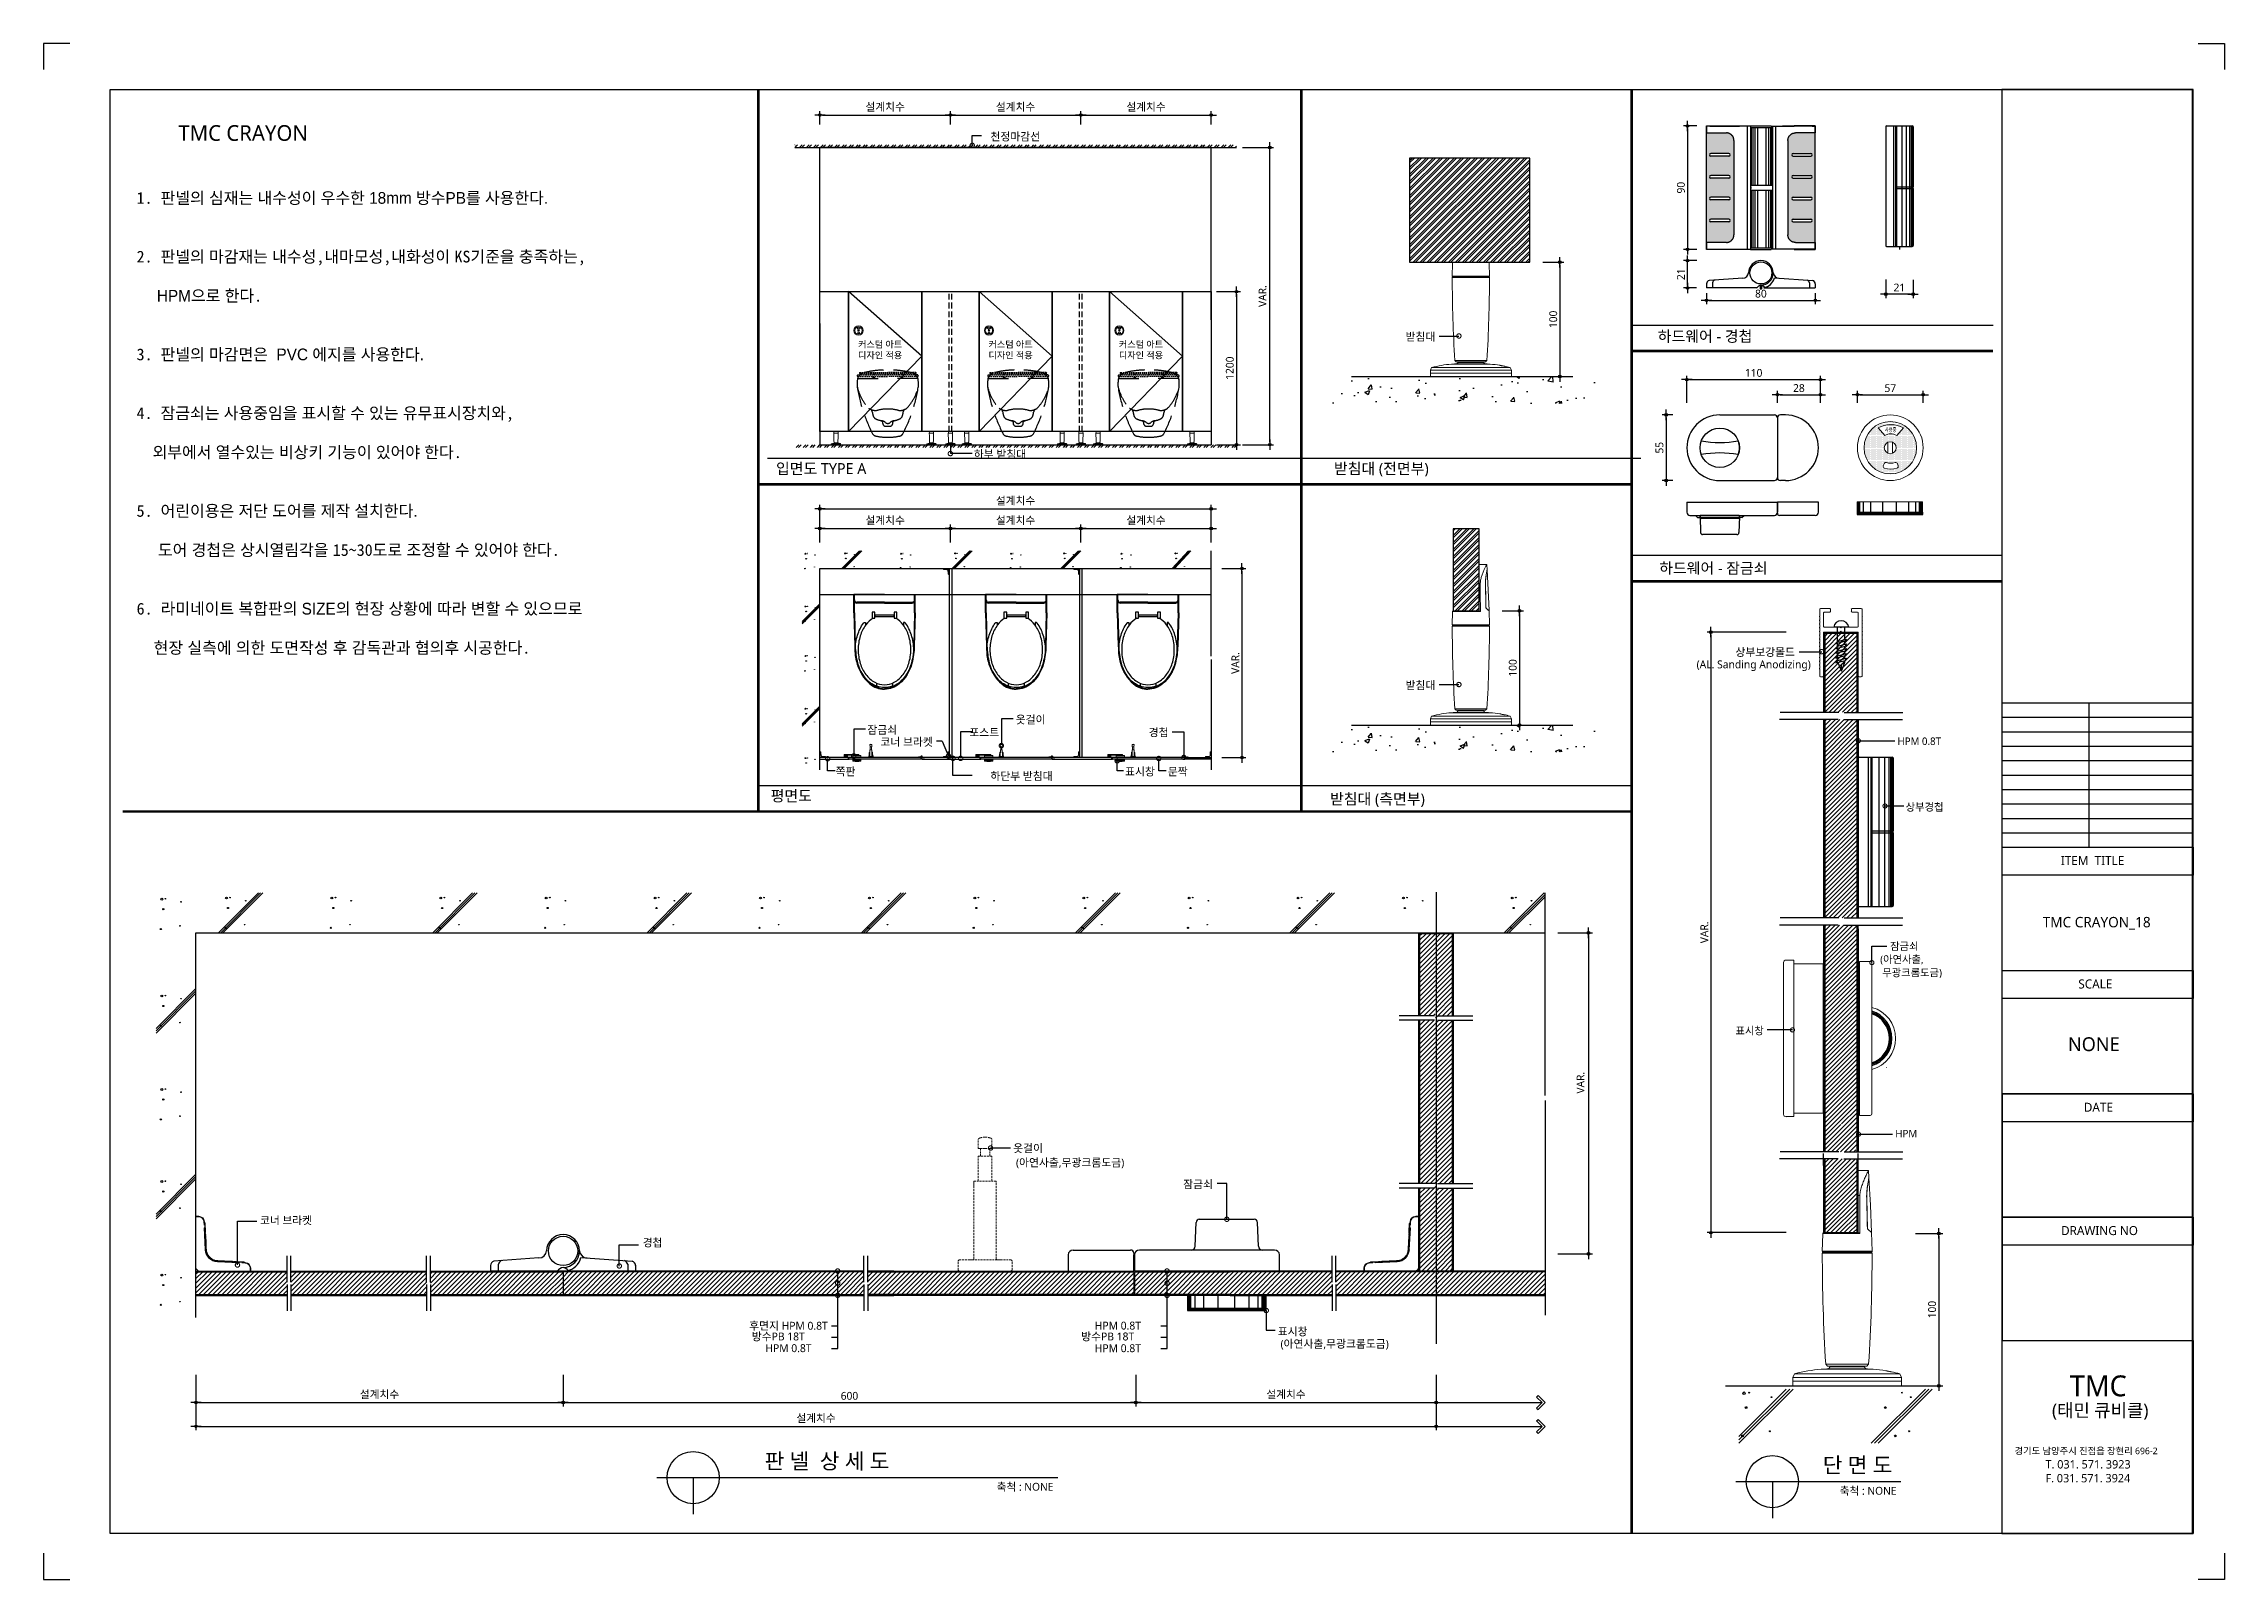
# Model space of a CAD drawing. Extents: x -256 to 8104, y -176 to 5714.
import ezdxf
from ezdxf.enums import TextEntityAlignment as Align

# ---------------------------------------------------------------- set-up
doc = ezdxf.new("R2010")
doc.units = 0
doc.header["$LTSCALE"] = 30
for name, pattern in [('CEN', [62, 60, -1, 0, -1]), ('HIDDEN', [0.375, 0.25, -0.125]), ('HIDDEN2', [4.7625, 3.175, -1.5875])]:
    doc.linetypes.add(name, pattern=pattern)
doc.layers.get('0').update_dxf_attribs({"linetype": 'CONTINUOUS'})
doc.layers.get('DEFPOINTS').update_dxf_attribs({"linetype": 'CONTINUOUS'})
for name, color, linetype in [('02---제품선', 4, 'CONTINUOUS'), ('0_toilet', 6, 'CONTINUOUS'), ('C', 2, 'CONTINUOUS'), ('curior-0Line', 252, 'CONTINUOUS'), ('DIM', 7, 'CONTINUOUS'), ('FIN', 5, 'CONTINUOUS'), ('HAT', 8, 'CONTINUOUS'), ('HID', 9, 'HIDDEN'), ('jac text', 7, 'CONTINUOUS'), ('TIT', 3, 'CONTINUOUS'), ('경첩', 4, 'CONTINUOUS'), ('기타', 1, 'CONTINUOUS'), ('문자', 3, 'CONTINUOUS'), ('부자재', 4, 'CONTINUOUS'), ('상부보강몰드', 4, 'HIDDEN2'), ('옷걸이', 4, 'CONTINUOUS'), ('잠금쇠(회전형)', 4, 'CONTINUOUS'), ('중심선', 1, 'CEN'), ('치수', 1, 'CONTINUOUS'), ('판넬', 2, 'CONTINUOUS'), ('해치', 8, 'CONTINUOUS')]:
    doc.layers.add(name, color=color, linetype=linetype)
doc.styles.add('HDW', font='gulim.ttc')
doc.styles.add('돋움', font='malgun.ttf')
doc.dimstyles.new('10', dxfattribs={"dimscale": 10, "dimtxt": 3, "dimasz": 1, "dimexe": 1.5, "dimexo": 2, "dimgap": 1, "dimtad": 1, "dimdec": 0, "dimlunit": 6, "dimtxsty": '돋움', "dimblk": 'DIMDOT', "dimcen": -1, "dimdle": 1.5, "dimclrt": 3, "dimazin": 3, "dimtfac": 1, "dimtdec": 0, "dimtix": 1, "dimtmove": 2, "dimatfit": 3, "dimldrblk": 'DIMDOT', "dimarcsym": 0})
pattern_1 = [(45, (170838.018, 274.373), (-8.55643, 8.55643), [])]
pattern_2 = [(45, (170030.479, 162.794), (-8.980256, 8.980256), [])]

# ---------------------------------------------------------------- blocks, each defined once
blk = doc.blocks.new('DIMDOT')
at = {"linetype": 'Continuous'}
blk.add_line((-2, 0), (2, 0), dxfattribs=at)
for radius in [0.5, 0.25]:
    blk.add_circle((0, 0), radius, dxfattribs=at)
blk = doc.blocks.new('*D476')
at = {"layer": 'DEFPOINTS', "color": 0}
for p in [(181075.8, 5694), (181575.8, 5750.3), (181575.8, 5694)]:
    blk.add_point(p, dxfattribs=at)
at = {"layer": 'DIM', "color": 0, "lineweight": -2, "ltscale": 10}
for p, q in [((181075.8, 5714), (181075.8, 5765.3)), ((181085.8, 5750.3), (181565.8, 5750.3)), ((181575.8, 5714), (181575.8, 5765.3))]:
    blk.add_line(p, q, dxfattribs=at)
at = {"layer": 'DIM', "color": 0, "lineweight": -2, "xscale": 10, "yscale": 10, "zscale": 10, "rotation": 180}
blk.add_blockref('DIMDOT', (181075.8, 5750.3), dxfattribs=at)
at = {"layer": 'DIM', "color": 0, "lineweight": -2, "xscale": 10, "yscale": 10, "zscale": 10}
blk.add_blockref('DIMDOT', (181575.8, 5750.3), dxfattribs=at)
at = {"layer": 'DIM', "color": 3, "insert": (181325.8, 5779.9), "char_height": 30, "attachment_point": 5, "style": '돋움'}
blk.add_mtext('설계치수', dxfattribs=at)
blk = doc.blocks.new('*D477')
at = {"layer": 'DEFPOINTS', "color": 0}
for p in [(181575.8, 5694), (182075.8, 5750.3), (182075.8, 5694)]:
    blk.add_point(p, dxfattribs=at)
at = {"layer": 'DIM', "color": 0, "lineweight": -2, "ltscale": 10}
for p, q in [((181575.8, 5714), (181575.8, 5765.3)), ((181585.8, 5750.3), (182065.8, 5750.3)), ((182075.8, 5714), (182075.8, 5765.3))]:
    blk.add_line(p, q, dxfattribs=at)
at = {"layer": 'DIM', "color": 0, "lineweight": -2, "xscale": 10, "yscale": 10, "zscale": 10, "rotation": 180}
blk.add_blockref('DIMDOT', (181575.8, 5750.3), dxfattribs=at)
at = {"layer": 'DIM', "color": 0, "lineweight": -2, "xscale": 10, "yscale": 10, "zscale": 10}
blk.add_blockref('DIMDOT', (182075.8, 5750.3), dxfattribs=at)
at = {"layer": 'DIM', "color": 3, "insert": (181825.8, 5779.9), "char_height": 30, "attachment_point": 5, "style": '돋움'}
blk.add_mtext('설계치수', dxfattribs=at)
blk = doc.blocks.new('*D478')
at = {"layer": 'DEFPOINTS', "color": 0}
for p in [(182075.8, 5694), (182575.8, 5750.3), (182575.8, 5694)]:
    blk.add_point(p, dxfattribs=at)
at = {"layer": 'DIM', "color": 0, "lineweight": -2, "ltscale": 10}
for p, q in [((182075.8, 5714), (182075.8, 5765.3)), ((182085.8, 5750.3), (182565.8, 5750.3)), ((182575.8, 5714), (182575.8, 5765.3))]:
    blk.add_line(p, q, dxfattribs=at)
at = {"layer": 'DIM', "color": 0, "lineweight": -2, "xscale": 10, "yscale": 10, "zscale": 10, "rotation": 180}
blk.add_blockref('DIMDOT', (182075.8, 5750.3), dxfattribs=at)
at = {"layer": 'DIM', "color": 0, "lineweight": -2, "xscale": 10, "yscale": 10, "zscale": 10}
blk.add_blockref('DIMDOT', (182575.8, 5750.3), dxfattribs=at)
at = {"layer": 'DIM', "color": 3, "insert": (182325.8, 5779.9), "char_height": 30, "attachment_point": 5, "style": '돋움'}
blk.add_mtext('설계치수', dxfattribs=at)
blk = doc.blocks.new('*D479')
at = {"layer": 'DEFPOINTS', "color": 0}
for p in [(182575.8, 5073.1), (182575.8, 4486.1), (182672.7, 4486.1)]:
    blk.add_point(p, dxfattribs=at)
at = {"layer": 'DIM', "color": 0, "lineweight": -2, "ltscale": 10}
for p, q in [((182595.8, 5073.1), (182687.7, 5073.1)), ((182672.7, 5063.1), (182672.7, 4496.1)), ((182595.8, 4486.1), (182687.7, 4486.1))]:
    blk.add_line(p, q, dxfattribs=at)
at = {"layer": 'DIM', "color": 0, "lineweight": -2, "xscale": 10, "yscale": 10, "zscale": 10}
for p, rotation in [((182672.7, 5073.1), 90), ((182672.7, 4486.1), 270)]:
    blk.add_blockref('DIMDOT', p, dxfattribs=dict(at, rotation=rotation))
at = {"layer": 'DIM', "color": 3, "insert": (182647.1, 4779.6), "char_height": 30, "attachment_point": 5, "rotation": 90, "style": '돋움'}
blk.add_mtext('1200', dxfattribs=at)
blk = doc.blocks.new('*D480')
at = {"layer": 'DEFPOINTS', "color": 0}
for p in [(182596.8, 4011.2), (182596.8, 3286.2), (182693.7, 3286.2)]:
    blk.add_point(p, dxfattribs=at)
at = {"layer": 'DIM', "color": 0, "lineweight": -2, "ltscale": 10}
for p, q in [((182616.8, 4011.2), (182708.7, 4011.2)), ((182693.7, 4001.2), (182693.7, 3296.2)), ((182616.8, 3286.2), (182708.7, 3286.2))]:
    blk.add_line(p, q, dxfattribs=at)
at = {"layer": 'DIM', "color": 0, "lineweight": -2, "xscale": 10, "yscale": 10, "zscale": 10}
for p, rotation in [((182693.7, 4011.2), 90), ((182693.7, 3286.2), 270)]:
    blk.add_blockref('DIMDOT', p, dxfattribs=dict(at, rotation=rotation))
at = {"layer": 'DIM', "color": 3, "insert": (182668.5, 3648.7), "char_height": 30, "attachment_point": 5, "rotation": 90, "style": '돋움'}
blk.add_mtext('VAR.', dxfattribs=at)
blk = doc.blocks.new('_DOTSMALL')
at = {"color": 0, "linetype": 'ByBlock', "const_width": 0.5}
blk.add_lwpolyline([(-0.0625, 0, 1), (0.0625, 0, 1)], format="xyb", close=True, dxfattribs=at)
blk = doc.blocks.new('A$C63EC304E')
at = {"layer": '치수', "color": 1, "xscale": 2.5, "yscale": 2.5, "zscale": 2.5, "rotation": 234.3098741996962}
blk.add_blockref('_DOTSMALL', (0.31, 0.31), dxfattribs=at)
blk = doc.blocks.new('A$C2BC9653E')
at = {"layer": '치수', "xscale": 0.3333333333333333, "yscale": 0.3333333333333333, "zscale": 0.3333333333333333}
blk.add_blockref('A$C63EC304E', (0, 0), dxfattribs=at)
blk = doc.blocks.new('A$C7FC71301')
at = {"layer": '치수', "rotation": 180}
blk.add_blockref('A$C2BC9653E', (0.21, 0.21), dxfattribs=at)
blk = doc.blocks.new('A$C4A20372B')
at = {"layer": '치수'}
blk.add_blockref('A$C7FC71301', (0, 0), dxfattribs=at)
blk = doc.blocks.new('A$C566469F5')
at = {"layer": '치수'}
blk.add_blockref('A$C4A20372B', (0, 0), dxfattribs=at)
blk = doc.blocks.new('A$C7E317CD4')
at = {"layer": '해치', "xscale": 2, "yscale": 2, "zscale": 2}
blk.add_blockref('A$C566469F5', (0, 0), dxfattribs=at)
blk = doc.blocks.new('A$C601D7F27')
at = {"layer": '치수'}
blk.add_blockref('A$C7E317CD4', (0, 0), dxfattribs=at)
blk = doc.blocks.new('A$C38802C08')
at = {"layer": '치수'}
blk.add_blockref('A$C601D7F27', (0, 0), dxfattribs=at)
blk = doc.blocks.new('*D481')
at = {"layer": 'DEFPOINTS', "color": 0}
for p in [(182575.8, 4164.8), (182075.8, 4091.6), (182575.8, 4091.6)]:
    blk.add_point(p, dxfattribs=at)
at = {"layer": 'DIM', "color": 0, "lineweight": -2, "ltscale": 10}
for p, q in [((182075.8, 4111.6), (182075.8, 4179.8)), ((182085.8, 4164.8), (182565.8, 4164.8)), ((182575.8, 4111.6), (182575.8, 4179.8))]:
    blk.add_line(p, q, dxfattribs=at)
at = {"layer": 'DIM', "color": 0, "lineweight": -2, "xscale": 10, "yscale": 10, "zscale": 10, "rotation": 180}
blk.add_blockref('DIMDOT', (182075.8, 4164.8), dxfattribs=at)
at = {"layer": 'DIM', "color": 0, "lineweight": -2, "xscale": 10, "yscale": 10, "zscale": 10}
blk.add_blockref('DIMDOT', (182575.8, 4164.8), dxfattribs=at)
at = {"layer": 'DIM', "color": 3, "insert": (182325.8, 4194.4), "char_height": 30, "attachment_point": 5, "style": '돋움'}
blk.add_mtext('설계치수', dxfattribs=at)
blk = doc.blocks.new('*D482')
at = {"layer": 'DEFPOINTS', "color": 0}
for p in [(182575.8, 4240.1), (181075.8, 4091.6), (182575.8, 4091.6)]:
    blk.add_point(p, dxfattribs=at)
at = {"layer": 'DIM', "color": 0, "lineweight": -2, "ltscale": 10}
for p, q in [((181075.8, 4111.6), (181075.8, 4255.1)), ((181085.8, 4240.1), (182565.8, 4240.1)), ((182575.8, 4111.6), (182575.8, 4255.1))]:
    blk.add_line(p, q, dxfattribs=at)
at = {"layer": 'DIM', "color": 0, "lineweight": -2, "xscale": 10, "yscale": 10, "zscale": 10, "rotation": 180}
blk.add_blockref('DIMDOT', (181075.8, 4240.1), dxfattribs=at)
at = {"layer": 'DIM', "color": 0, "lineweight": -2, "xscale": 10, "yscale": 10, "zscale": 10}
blk.add_blockref('DIMDOT', (182575.8, 4240.1), dxfattribs=at)
at = {"layer": 'DIM', "color": 3, "insert": (181825.8, 4269.8), "char_height": 30, "attachment_point": 5, "style": '돋움'}
blk.add_mtext('설계치수', dxfattribs=at)
blk = doc.blocks.new('*D483')
at = {"layer": 'DEFPOINTS', "color": 0}
for p in [(182075.8, 4164.8), (181575.8, 4091.6), (182075.8, 4091.6)]:
    blk.add_point(p, dxfattribs=at)
at = {"layer": 'DIM', "color": 0, "lineweight": -2, "ltscale": 10}
for p, q in [((181575.8, 4111.6), (181575.8, 4179.8)), ((181585.8, 4164.8), (182065.8, 4164.8)), ((182075.8, 4111.6), (182075.8, 4179.8))]:
    blk.add_line(p, q, dxfattribs=at)
at = {"layer": 'DIM', "color": 0, "lineweight": -2, "xscale": 10, "yscale": 10, "zscale": 10, "rotation": 180}
blk.add_blockref('DIMDOT', (181575.8, 4164.8), dxfattribs=at)
at = {"layer": 'DIM', "color": 0, "lineweight": -2, "xscale": 10, "yscale": 10, "zscale": 10}
blk.add_blockref('DIMDOT', (182075.8, 4164.8), dxfattribs=at)
at = {"layer": 'DIM', "color": 3, "insert": (181825.8, 4194.4), "char_height": 30, "attachment_point": 5, "style": '돋움'}
blk.add_mtext('설계치수', dxfattribs=at)
blk = doc.blocks.new('*D484')
at = {"layer": 'DEFPOINTS', "color": 0}
for p in [(181575.8, 4164.8), (181075.8, 4091.6), (181575.8, 4091.6)]:
    blk.add_point(p, dxfattribs=at)
at = {"layer": 'DIM', "color": 0, "lineweight": -2, "ltscale": 10}
for p, q in [((181075.8, 4111.6), (181075.8, 4179.8)), ((181085.8, 4164.8), (181565.8, 4164.8)), ((181575.8, 4111.6), (181575.8, 4179.8))]:
    blk.add_line(p, q, dxfattribs=at)
at = {"layer": 'DIM', "color": 0, "lineweight": -2, "xscale": 10, "yscale": 10, "zscale": 10, "rotation": 180}
blk.add_blockref('DIMDOT', (181075.8, 4164.8), dxfattribs=at)
at = {"layer": 'DIM', "color": 0, "lineweight": -2, "xscale": 10, "yscale": 10, "zscale": 10}
blk.add_blockref('DIMDOT', (181575.8, 4164.8), dxfattribs=at)
at = {"layer": 'DIM', "color": 3, "insert": (181325.8, 4194.4), "char_height": 30, "attachment_point": 5, "style": '돋움'}
blk.add_mtext('설계치수', dxfattribs=at)
blk = doc.blocks.new('*D485')
at = {"layer": 'DEFPOINTS', "color": 0}
for p in [(184911.2, 4735.7), (184399.2, 4627), (184911.2, 4627)]:
    blk.add_point(p, dxfattribs=at)
at = {"layer": 'DIM', "color": 0, "lineweight": -2, "ltscale": 10}
for p, q in [((184399.2, 4647), (184399.2, 4750.7)), ((184409.2, 4735.7), (184901.2, 4735.7)), ((184911.2, 4647), (184911.2, 4750.7))]:
    blk.add_line(p, q, dxfattribs=at)
at = {"layer": 'DIM', "color": 0, "lineweight": -2, "xscale": 10, "yscale": 10, "zscale": 10, "rotation": 180}
blk.add_blockref('DIMDOT', (184399.2, 4735.7), dxfattribs=at)
at = {"layer": 'DIM', "color": 0, "lineweight": -2, "xscale": 10, "yscale": 10, "zscale": 10}
blk.add_blockref('DIMDOT', (184911.2, 4735.7), dxfattribs=at)
at = {"layer": 'DIM', "color": 3, "insert": (184655.2, 4761.3), "char_height": 30, "attachment_point": 5, "style": '돋움'}
blk.add_mtext('110', dxfattribs=at)
blk = doc.blocks.new('*D486')
at = {"layer": 'DEFPOINTS', "color": 0}
for p in [(184746.2, 4627), (184911.2, 4677.7), (184911.2, 4627)]:
    blk.add_point(p, dxfattribs=at)
at = {"layer": 'DIM', "color": 0, "lineweight": -2, "ltscale": 10}
for p, q in [((184746.2, 4647), (184746.2, 4692.7)), ((184911.2, 4647), (184911.2, 4692.7)), ((184756.2, 4677.7), (184901.2, 4677.7))]:
    blk.add_line(p, q, dxfattribs=at)
at = {"layer": 'DIM', "color": 0, "lineweight": -2, "xscale": 10, "yscale": 10, "zscale": 10, "rotation": 180}
blk.add_blockref('DIMDOT', (184746.2, 4677.7), dxfattribs=at)
at = {"layer": 'DIM', "color": 0, "lineweight": -2, "xscale": 10, "yscale": 10, "zscale": 10}
blk.add_blockref('DIMDOT', (184911.2, 4677.7), dxfattribs=at)
at = {"layer": 'DIM', "color": 3, "insert": (184828.7, 4703.2), "char_height": 30, "attachment_point": 5, "style": '돋움'}
blk.add_mtext('28', dxfattribs=at)
blk = doc.blocks.new('*D487')
at = {"layer": 'DEFPOINTS', "color": 0}
for p in [(185053, 4627), (185305, 4677.7), (185305, 4627)]:
    blk.add_point(p, dxfattribs=at)
at = {"layer": 'DIM', "color": 0, "lineweight": -2, "ltscale": 10}
for p, q in [((185053, 4647), (185053, 4692.7)), ((185305, 4647), (185305, 4692.7)), ((185063, 4677.7), (185295, 4677.7))]:
    blk.add_line(p, q, dxfattribs=at)
at = {"layer": 'DIM', "color": 0, "lineweight": -2, "xscale": 10, "yscale": 10, "zscale": 10, "rotation": 180}
blk.add_blockref('DIMDOT', (185053, 4677.7), dxfattribs=at)
at = {"layer": 'DIM', "color": 0, "lineweight": -2, "xscale": 10, "yscale": 10, "zscale": 10}
blk.add_blockref('DIMDOT', (185305, 4677.7), dxfattribs=at)
at = {"layer": 'DIM', "color": 3, "insert": (185179, 4703), "char_height": 30, "attachment_point": 5, "style": '돋움'}
blk.add_mtext('57', dxfattribs=at)
blk = doc.blocks.new('*D488')
at = {"layer": 'DEFPOINTS', "color": 0}
for p in [(184456.9, 5708.4), (184401.9, 5235.3), (184456.9, 5235.3)]:
    blk.add_point(p, dxfattribs=at)
at = {"layer": 'DIM', "color": 0, "lineweight": -2, "ltscale": 10}
for p, q in [((184436.9, 5708.4), (184386.9, 5708.4)), ((184401.9, 5698.4), (184401.9, 5245.3)), ((184436.9, 5235.3), (184386.9, 5235.3))]:
    blk.add_line(p, q, dxfattribs=at)
at = {"layer": 'DIM', "color": 0, "lineweight": -2, "xscale": 10, "yscale": 10, "zscale": 10}
for p, rotation in [((184401.9, 5708.4), 90), ((184401.9, 5235.3), 270)]:
    blk.add_blockref('DIMDOT', p, dxfattribs=dict(at, rotation=rotation))
at = {"layer": 'DIM', "color": 3, "insert": (184376.4, 5471.8), "char_height": 30, "attachment_point": 5, "rotation": 90, "style": '돋움'}
blk.add_mtext('90', dxfattribs=at)
blk = doc.blocks.new('*D489')
at = {"layer": 'DEFPOINTS', "color": 0}
for p in [(184474.5, 5087.1), (184891.6, 5087.1), (184891.6, 5039.7)]:
    blk.add_point(p, dxfattribs=at)
at = {"layer": 'DIM', "color": 0, "lineweight": -2, "ltscale": 10}
for p, q in [((184474.5, 5067.1), (184474.5, 5024.7)), ((184484.5, 5039.7), (184881.6, 5039.7)), ((184891.6, 5067.1), (184891.6, 5024.7))]:
    blk.add_line(p, q, dxfattribs=at)
at = {"layer": 'DIM', "color": 0, "lineweight": -2, "xscale": 10, "yscale": 10, "zscale": 10, "rotation": 180}
blk.add_blockref('DIMDOT', (184474.5, 5039.7), dxfattribs=at)
at = {"layer": 'DIM', "color": 0, "lineweight": -2, "xscale": 10, "yscale": 10, "zscale": 10}
blk.add_blockref('DIMDOT', (184891.6, 5039.7), dxfattribs=at)
at = {"layer": 'DIM', "color": 3, "insert": (184683, 5065.2), "char_height": 30, "attachment_point": 5, "style": '돋움'}
blk.add_mtext('80', dxfattribs=at)
blk = doc.blocks.new('*D490')
at = {"layer": 'DEFPOINTS', "color": 0}
for p in [(184401.9, 5192.1), (184456.9, 5192.1), (184456.2, 5087.1)]:
    blk.add_point(p, dxfattribs=at)
at = {"layer": 'DIM', "color": 0, "lineweight": -2, "ltscale": 10}
for p, q in [((184436.9, 5192.1), (184386.9, 5192.1)), ((184401.9, 5097.1), (184401.9, 5182.1)), ((184436.2, 5087.1), (184386.9, 5087.1))]:
    blk.add_line(p, q, dxfattribs=at)
at = {"layer": 'DIM', "color": 0, "lineweight": -2, "xscale": 10, "yscale": 10, "zscale": 10}
for p, rotation in [((184401.9, 5192.1), 90), ((184401.9, 5087.1), 270)]:
    blk.add_blockref('DIMDOT', p, dxfattribs=dict(at, rotation=rotation))
at = {"layer": 'DIM', "color": 3, "insert": (184376.5, 5139.6), "char_height": 30, "attachment_point": 5, "rotation": 90, "style": '돋움'}
blk.add_mtext('21', dxfattribs=at)
blk = doc.blocks.new('*D491')
at = {"layer": 'DEFPOINTS', "color": 0}
for p in [(185161.4, 5139.2), (185266.4, 5138.5), (185161.4, 5063.6)]:
    blk.add_point(p, dxfattribs=at)
at = {"layer": 'DIM', "color": 0, "lineweight": -2, "ltscale": 10}
for p, q in [((185161.4, 5119.2), (185161.4, 5048.6)), ((185266.4, 5118.5), (185266.4, 5048.6)), ((185256.4, 5063.6), (185171.4, 5063.6))]:
    blk.add_line(p, q, dxfattribs=at)
at = {"layer": 'DIM', "color": 0, "lineweight": -2, "xscale": 10, "yscale": 10, "zscale": 10, "rotation": 180}
blk.add_blockref('DIMDOT', (185161.4, 5063.6), dxfattribs=at)
at = {"layer": 'DIM', "color": 0, "lineweight": -2, "xscale": 10, "yscale": 10, "zscale": 10}
blk.add_blockref('DIMDOT', (185266.4, 5063.6), dxfattribs=at)
at = {"layer": 'DIM', "color": 3, "insert": (185213.9, 5088.9), "char_height": 30, "attachment_point": 5, "style": '돋움'}
blk.add_mtext('21', dxfattribs=at)
blk = doc.blocks.new('A$C10E41893')
at = {"layer": '부자재'}
for p, q in [((6, 0), (6, 196)), ((123, 196), (6, 196)), ((123, 192), (6, 192)), ((55, 0), (55, 177)), ((61, 0), (61, 177)), ((6, 0), (6, -196)), ((55, 0), (55, -177)), ((61, 0), (61, -177)), ((123, -192), (6, -192)), ((123, -196), (6, -196))]:
    blk.add_line(p, q, dxfattribs=at)
for points in [[(123, 196, -0.012538), (123, 196), (335, 190, -0.055395), (445, 175, -0.154276), (577, 93, -0.179504), (612, 0, -0.179504)], [(123, 192, -0.012538), (123, 192), (335, 187, -0.055395), (444, 172, -0.154276), (574, 91, -0.179504), (608, 0, -0.179504)], [(157, -72, 0.089162), (200, -119, 0.085733), (270, -155, 0.075373), (359, -168, 0.075373), (447, -155, 0.085733), (517, -119, 0.106084), (567, -62, 0.126931), (583, 0, 0.126931), (567, 62, 0.106084), (517, 119, 0.085733), (447, 155, 0.075373), (359, 168, 0.075373), (270, 155, 0.085733), (200, 119, 0.089162), (157, 72)], [(572, 51), (589, 51), (589, 60, 0.021185), (583, 71, 0.106084), (528, 134, 0.085733), (453, 172, 0.075373), (359, 187, 0.075373), (265, 172, 0.085733), (189, 134, 0.007337), (184, 130), (184, 122), (205, 122)], [(123, -196, 0.012538), (123, -196), (335, -190, 0.055395), (445, -175, 0.154276), (577, -93, 0.179504), (612, 0, 0.179504)], [(123, -192, 0.012538), (123, -192), (335, -187, 0.055395), (444, -172, 0.154276), (574, -91, 0.179504), (608, 0, 0.179504)], [(589, -51, 0.090214), (598, 0, 0.090214), (589, 51, 0.106084)], [(572, -51), (589, -51), (589, -60, -0.021185), (583, -71, -0.106084), (528, -134, -0.085733), (453, -172, -0.075373), (359, -187, -0.075373), (265, -172, -0.085733), (189, -134, -0.007337), (184, -130), (184, -122), (205, -122)]]:
    blk.add_lwpolyline(points, format="xyb", dxfattribs=at)
blk.add_lwpolyline([(138, -61), (119, -61), (119, -79), (157, -79), (157, -61), (138, -61), (147, -61), (147, 61), (138, 61), (157, 61), (157, 79), (119, 79), (119, 61), (138, 61), (138, -61), (119, -61)], dxfattribs=at)
for centre, start, end in [((40, 177), 0, 90), ((46, 177), 0, 90), ((40, -177), 270, 0), ((46, -177), 270, 0)]:
    blk.add_arc(centre, 15, start, end, dxfattribs=at)
blk = doc.blocks.new('A$C460A2A32')
at = {"color": 0}
for p, q in [((3, 20), (0, 16)), ((3, 20), (9, 20)), ((4, 10), (162, 10)), ((9, 20), (162, 20)), ((13, 32), (11, 30)), ((13, 32), (162, 32)), ((13, 27), (162, 27)), ((312, 32), (162, 32)), ((312, 27), (162, 27)), ((316, 20), (162, 20)), ((321, 10), (162, 10)), ((312, 32), (313, 30)), ((322, 20), (316, 20)), ((322, 20), (324, 16))]:
    blk.add_line(p, q, dxfattribs=at)
for centre, radius, start, end in [((4, 14), 4, 150.0107, 270), ((13, 29), 2, 135, 270), ((109, 28), 26, 182.6717, 198.4118), ((109, 10), 26, 180, 202.6199), ((107, 28), 23, 183.0205, 200.9186), ((107, 10), 23, 180, 205.7715), ((69, 10), 23, 334.2285, 0), ((69, 28), 23, 339.0814, 356.9795), ((67, 10), 26, 337.3801, 0), ((67, 28), 26, 341.5882, 357.3283), ((257, 10), 26, 180, 202.6199), ((257, 28), 26, 182.6717, 198.4118), ((256, 28), 23, 183.0205, 200.9186), ((256, 10), 23, 180, 205.7715), ((217, 10), 23, 334.2285, 0), ((217, 28), 23, 339.0814, 356.9795), ((216, 28), 26, 341.5882, 357.3283), ((216, 10), 26, 337.3801, 0), ((312, 29), 2, 270, 45), ((321, 14), 4, 270, 29.9893)]:
    blk.add_arc(centre, radius, start, end, dxfattribs=at)
blk = doc.blocks.new('*D492')
at = {"layer": 'DEFPOINTS', "color": 0}
for p in [(184364.9, 4600.5), (184319.3, 4348.5), (184364.9, 4348.5)]:
    blk.add_point(p, dxfattribs=at)
at = {"layer": 'DIM', "color": 0, "lineweight": -2, "ltscale": 10}
for p, q in [((184344.9, 4600.5), (184304.3, 4600.5)), ((184319.3, 4590.5), (184319.3, 4358.5)), ((184344.9, 4348.5), (184304.3, 4348.5))]:
    blk.add_line(p, q, dxfattribs=at)
at = {"layer": 'DIM', "color": 0, "lineweight": -2, "xscale": 10, "yscale": 10, "zscale": 10}
for p, rotation in [((184319.3, 4600.5), 90), ((184319.3, 4348.5), 270)]:
    blk.add_blockref('DIMDOT', p, dxfattribs=dict(at, rotation=rotation))
at = {"layer": 'DIM', "color": 3, "insert": (184294, 4474.5), "char_height": 30, "attachment_point": 5, "rotation": 90, "style": '돋움'}
blk.add_mtext('55', dxfattribs=at)
blk = doc.blocks.new('*D493')
at = {"layer": 'DEFPOINTS', "color": 0}
for p in [(184800.2, 3767.4), (184491.5, 1464.2), (184800.2, 1464.2)]:
    blk.add_point(p, dxfattribs=at)
at = {"layer": 'DIM', "color": 0, "lineweight": -2, "ltscale": 10}
for p, q in [((184780.2, 3767.4), (184476.5, 3767.4)), ((184491.5, 3757.4), (184491.5, 1474.2)), ((184780.2, 1464.2), (184476.5, 1464.2))]:
    blk.add_line(p, q, dxfattribs=at)
at = {"layer": 'DIM', "color": 0, "lineweight": -2, "xscale": 10, "yscale": 10, "zscale": 10}
for p, rotation in [((184491.5, 3767.4), 90), ((184491.5, 1464.2), 270)]:
    blk.add_blockref('DIMDOT', p, dxfattribs=dict(at, rotation=rotation))
at = {"layer": 'DIM', "color": 3, "insert": (184466.2, 2615.8), "char_height": 30, "attachment_point": 5, "rotation": 90, "style": '돋움'}
blk.add_mtext('VAR.', dxfattribs=at)
blk = doc.blocks.new('A$C13EB2441')
for p, q in [((0.84, 7.37), (0.84, 14.11)), ((0.84, 6.74), (0.84, 0))]:
    blk.add_line(p, q)
blk = doc.blocks.new('*D494')
at = {"layer": 'DEFPOINTS', "color": 0}
for p in [(185255.9, 1461.2), (185265.1, 876.9), (185364.9, 876.9)]:
    blk.add_point(p, dxfattribs=at)
at = {"layer": 'DIM', "color": 0, "lineweight": -2, "ltscale": 10}
for p, q in [((185275.9, 1461.2), (185379.9, 1461.2)), ((185364.9, 1451.2), (185364.9, 886.9)), ((185285.1, 876.9), (185379.9, 876.9))]:
    blk.add_line(p, q, dxfattribs=at)
at = {"layer": 'DIM', "color": 0, "lineweight": -2, "xscale": 10, "yscale": 10, "zscale": 10}
for p, rotation in [((185364.9, 1461.2), 90), ((185364.9, 876.9), 270)]:
    blk.add_blockref('DIMDOT', p, dxfattribs=dict(at, rotation=rotation))
at = {"layer": 'DIM', "color": 3, "insert": (185339.3, 1169.1), "char_height": 30, "attachment_point": 5, "rotation": 90, "style": '돋움'}
blk.add_mtext('100', dxfattribs=at)
blk = doc.blocks.new('*D495')
at = {"layer": 'DEFPOINTS', "color": 0}
for p in [(183671.3, 3849.1), (183614.6, 3410.9), (183757.5, 3410.9)]:
    blk.add_point(p, dxfattribs=at)
at = {"layer": 'DIM', "color": 0, "lineweight": -2, "ltscale": 10}
for p, q in [((183691.3, 3849.1), (183772.5, 3849.1)), ((183757.5, 3839.1), (183757.5, 3420.9)), ((183634.6, 3410.9), (183772.5, 3410.9))]:
    blk.add_line(p, q, dxfattribs=at)
at = {"layer": 'DIM', "color": 0, "lineweight": -2, "xscale": 10, "yscale": 10, "zscale": 10}
for p, rotation in [((183757.5, 3849.1), 90), ((183757.5, 3410.9), 270)]:
    blk.add_blockref('DIMDOT', p, dxfattribs=dict(at, rotation=rotation))
at = {"layer": 'DIM', "color": 3, "insert": (183731.9, 3630), "char_height": 30, "attachment_point": 5, "rotation": 90, "style": '돋움'}
blk.add_mtext('100', dxfattribs=at)
blk = doc.blocks.new('*D496')
at = {"layer": 'DEFPOINTS', "color": 0}
for p in [(182675.2, 5626.1), (182800.1, 5626.1), (182675.2, 4486.1)]:
    blk.add_point(p, dxfattribs=at)
at = {"layer": 'DIM', "color": 0, "lineweight": -2, "ltscale": 10}
for p, q in [((182695.2, 5626.1), (182815.1, 5626.1)), ((182800.1, 4496.1), (182800.1, 5616.1)), ((182695.2, 4486.1), (182815.1, 4486.1))]:
    blk.add_line(p, q, dxfattribs=at)
at = {"layer": 'DIM', "color": 0, "lineweight": -2, "xscale": 10, "yscale": 10, "zscale": 10}
for p, rotation in [((182800.1, 5626.1), 90), ((182800.1, 4486.1), 270)]:
    blk.add_blockref('DIMDOT', p, dxfattribs=dict(at, rotation=rotation))
at = {"layer": 'DIM', "color": 3, "insert": (182772.8, 5056), "char_height": 30, "attachment_point": 5, "rotation": 90, "style": '돋움'}
blk.add_mtext('VAR.', dxfattribs=at)
blk = doc.blocks.new('*D497')
at = {"layer": 'DEFPOINTS', "color": 0}
for p in [(183826.4, 5185.8), (183769.7, 4747.6), (183912.6, 4747.6)]:
    blk.add_point(p, dxfattribs=at)
at = {"layer": 'DIM', "color": 0, "lineweight": -2, "ltscale": 10}
for p, q in [((183846.4, 5185.8), (183927.6, 5185.8)), ((183912.6, 5175.8), (183912.6, 4757.6)), ((183789.7, 4747.6), (183927.6, 4747.6))]:
    blk.add_line(p, q, dxfattribs=at)
at = {"layer": 'DIM', "color": 0, "lineweight": -2, "xscale": 10, "yscale": 10, "zscale": 10}
for p, rotation in [((183912.6, 5185.8), 90), ((183912.6, 4747.6), 270)]:
    blk.add_blockref('DIMDOT', p, dxfattribs=dict(at, rotation=rotation))
at = {"layer": 'DIM', "color": 3, "insert": (183887, 4966.7), "char_height": 30, "attachment_point": 5, "rotation": 90, "style": '돋움'}
blk.add_mtext('100', dxfattribs=at)
blk = doc.blocks.new('*D498')
at = {"layer": 'DEFPOINTS', "color": 0}
for p in [(178683.9, 938.3), (180091, 938.3), (180091, 812.6)]:
    blk.add_point(p, dxfattribs=at)
at = {"layer": 'DIM', "color": 0, "lineweight": -2, "ltscale": 10}
for p, q in [((178683.9, 918.3), (178683.9, 797.6)), ((180091, 918.3), (180091, 797.6)), ((178693.9, 812.6), (180081, 812.6))]:
    blk.add_line(p, q, dxfattribs=at)
at = {"layer": 'DIM', "color": 0, "lineweight": -2, "xscale": 10, "yscale": 10, "zscale": 10, "rotation": 180}
blk.add_blockref('DIMDOT', (178683.9, 812.6), dxfattribs=at)
at = {"layer": 'DIM', "color": 0, "lineweight": -2, "xscale": 10, "yscale": 10, "zscale": 10}
blk.add_blockref('DIMDOT', (180091, 812.6), dxfattribs=at)
at = {"layer": 'DIM', "color": 3, "insert": (179387.4, 842.3), "char_height": 30, "attachment_point": 5, "style": '돋움'}
blk.add_mtext('설계치수', dxfattribs=at)
blk = doc.blocks.new('*D499')
at = {"layer": 'DEFPOINTS', "color": 0}
for p in [(178683.9, 938.3), (183437.8, 938.3), (183437.8, 721.1)]:
    blk.add_point(p, dxfattribs=at)
at = {"layer": 'DIM', "color": 0, "lineweight": -2, "ltscale": 10}
for p, q in [((178683.9, 918.3), (178683.9, 706.1)), ((183437.8, 918.3), (183437.8, 706.1)), ((178693.9, 721.1), (183427.8, 721.1))]:
    blk.add_line(p, q, dxfattribs=at)
at = {"layer": 'DIM', "color": 0, "lineweight": -2, "xscale": 10, "yscale": 10, "zscale": 10, "rotation": 180}
blk.add_blockref('DIMDOT', (178683.9, 721.1), dxfattribs=at)
at = {"layer": 'DIM', "color": 0, "lineweight": -2, "xscale": 10, "yscale": 10, "zscale": 10}
blk.add_blockref('DIMDOT', (183437.8, 721.1), dxfattribs=at)
at = {"layer": 'DIM', "color": 3, "insert": (181060.8, 750.8), "char_height": 30, "attachment_point": 5, "style": '돋움'}
blk.add_mtext('설계치수', dxfattribs=at)
blk = doc.blocks.new('*D500')
at = {"layer": 'DEFPOINTS', "color": 0}
for p in [(182286.9, 938.3), (183437.8, 938.3), (183437.8, 812.6)]:
    blk.add_point(p, dxfattribs=at)
at = {"layer": 'DIM', "color": 0, "lineweight": -2, "ltscale": 10}
for p, q in [((182286.9, 918.3), (182286.9, 797.6)), ((183437.8, 918.3), (183437.8, 797.6)), ((182296.9, 812.6), (183427.8, 812.6))]:
    blk.add_line(p, q, dxfattribs=at)
at = {"layer": 'DIM', "color": 0, "lineweight": -2, "xscale": 10, "yscale": 10, "zscale": 10, "rotation": 180}
blk.add_blockref('DIMDOT', (182286.9, 812.6), dxfattribs=at)
at = {"layer": 'DIM', "color": 0, "lineweight": -2, "xscale": 10, "yscale": 10, "zscale": 10}
blk.add_blockref('DIMDOT', (183437.8, 812.6), dxfattribs=at)
at = {"layer": 'DIM', "color": 3, "insert": (182862.4, 842.3), "char_height": 30, "attachment_point": 5, "style": '돋움'}
blk.add_mtext('설계치수', dxfattribs=at)
blk = doc.blocks.new('*D501')
at = {"layer": 'DEFPOINTS', "color": 0}
for p in [(180091, 938.3), (182286.9, 938.3), (182286.9, 812.6)]:
    blk.add_point(p, dxfattribs=at)
at = {"layer": 'DIM', "color": 0, "lineweight": -2, "ltscale": 10}
for p, q in [((180091, 918.3), (180091, 797.6)), ((182286.9, 918.3), (182286.9, 797.6)), ((180101, 812.6), (182276.9, 812.6))]:
    blk.add_line(p, q, dxfattribs=at)
at = {"layer": 'DIM', "color": 0, "lineweight": -2, "xscale": 10, "yscale": 10, "zscale": 10, "rotation": 180}
blk.add_blockref('DIMDOT', (180091, 812.6), dxfattribs=at)
at = {"layer": 'DIM', "color": 0, "lineweight": -2, "xscale": 10, "yscale": 10, "zscale": 10}
blk.add_blockref('DIMDOT', (182286.9, 812.6), dxfattribs=at)
at = {"layer": 'DIM', "color": 3, "insert": (181189, 838.1), "char_height": 30, "attachment_point": 5, "style": '돋움'}
blk.add_mtext('600', dxfattribs=at)
blk = doc.blocks.new('A$C06B31977')
for p, q in [((1.26, 11.06), (1.26, 21.17)), ((1.26, 10.11), (1.26, 0))]:
    blk.add_line(p, q)
blk = doc.blocks.new('*D502')
at = {"layer": 'DEFPOINTS', "color": 0}
for p in [(183884.6, 2614), (183884.6, 1382.6), (184022.4, 1382.6)]:
    blk.add_point(p, dxfattribs=at)
at = {"layer": 'DIM', "color": 0, "lineweight": -2, "ltscale": 10}
for p, q in [((183904.6, 2614), (184037.4, 2614)), ((184022.4, 2604), (184022.4, 1392.6)), ((183904.6, 1382.6), (184037.4, 1382.6))]:
    blk.add_line(p, q, dxfattribs=at)
at = {"layer": 'DIM', "color": 0, "lineweight": -2, "xscale": 10, "yscale": 10, "zscale": 10}
for p, rotation in [((184022.4, 2614), 90), ((184022.4, 1382.6), 270)]:
    blk.add_blockref('DIMDOT', p, dxfattribs=dict(at, rotation=rotation))
at = {"layer": 'DIM', "color": 3, "insert": (183991.7, 2039.2), "char_height": 30, "attachment_point": 5, "rotation": 90, "style": '돋움'}
blk.add_mtext('VAR.', dxfattribs=at)
blk = doc.blocks.new('CRAYON_18', base_point=(178355.6, 310.1))
at = {"layer": 'HAT'}
h = blk.add_hatch(dxfattribs=at)
h.set_pattern_fill('ANSI32', color=256, scale=2, style=0)
h.set_pattern_definition([(45, (169739.715, -7.093), (-13.470384, 13.470384), []), (45, (169748.695, -7.093), (-13.470384, 13.470384), [])])
h.paths.add_polyline_path([(180979.1, 5635.9), (182672.7, 5635.9), (182672.7, 5625.9), (180979.1, 5625.9)])
h = blk.add_hatch(dxfattribs=at)
h.set_pattern_fill('ANSI32', color=256, scale=2, style=0)
h.set_pattern_definition([(45, (170034.084, 134.384), (-13.470384, 13.470384), []), (45, (170043.064, 134.384), (-13.470384, 13.470384), [])])
h.paths.add_polyline_path([(183637, 5185.8), (183797, 5185.8), (183797, 5585.1), (183336.2, 5585.1), (183336.2, 5185.8)])
h = blk.add_hatch(dxfattribs=at)
h.set_pattern_fill('ANSI32', color=256, scale=2, style=0)
h.set_pattern_definition([(45, (169739.715, 174.887), (-13.470384, 13.470384), []), (45, (169748.695, 174.887), (-13.470384, 13.470384), [])])
h.paths.add_polyline_path([(180979.1, 4475.6), (182672.7, 4475.6), (182672.7, 4485.6), (180979.1, 4485.6)])
h = blk.add_hatch(dxfattribs=at)
h.set_pattern_fill('ANSI32', color=256, scale=2, style=0)
h.set_pattern_definition([(45, (170056.944, 34.199), (-13.470384, 13.470384), []), (45, (170065.925, 34.199), (-13.470384, 13.470384), [])])
h.paths.add_polyline_path([(183503.4, 3849), (183602.9, 3849), (183602.9, 4163.4), (183503.4, 4163.4)])
at = {"layer": 'HAT', "transparency": 33554687}
h = blk.add_hatch(dxfattribs=at)
h.set_pattern_fill('ANSI31', color=256, scale=3.811219)
h.set_pattern_definition(pattern_1)
h.paths.add_polyline_path([(184981.5, 3459.7), (185002.6, 3459.7), (185051.6, 3459.7), (185051.6, 3762.7), (184927.7, 3762.7), (184927.7, 3459.7)])
at = {"layer": 'HAT'}
h = blk.add_hatch(dxfattribs=at)
h.set_pattern_fill('ANSI31', color=256, scale=3.811219, style=0)
h.set_pattern_definition(pattern_1)
edge = h.paths.add_edge_path()
edge.add_line((185051.6, 3385.6), (184995, 3385.6))
edge.add_arc((184993, 3385.6), 1.99, -54.30987, 0, ccw=False)
edge.add_arc((184993, 3385.6), 1.99, 125.69013, 305.69013, ccw=False)
edge.add_arc((184993, 3385.6), 1.99, 0, 125.69013, ccw=False)
edge.add_line((184995, 3385.6), (185051.6, 3385.6))
edge.add_line((185051.6, 3385.6), (185051.6, 3432.1))
edge.add_line((185051.6, 3432.1), (185041.8, 3432.1))
edge.add_spline(control_points=[(185039.1, 3424.6), (185040, 3427.1), (185040.9, 3429.6), (185041.8, 3432.1)], knot_values=[0, 0, 0, 0, 0.152076, 0.152076, 0.152076, 0.152076], degree=3, periodic=0)
edge.add_line((185041.8, 3432.1), (184989.7, 3432.1))
edge.add_line((184989.7, 3432.1), (184989.7, 2671.2))
edge.add_line((184989.7, 2671.2), (185043.7, 2671.2))
edge.add_spline(control_points=[(185043.7, 2671.2), (185046.7, 2679.6), (185049.6, 2687), (185051.6, 2690.6)], knot_values=[0.152076, 0.152076, 0.152076, 0.152076, 0.673721, 0.673721, 0.673721, 0.673721], degree=3, periodic=0)
edge.add_spline(control_points=[(185053.9, 2671.2), (185054.4, 2680.8), (185055.4, 2695.4), (185052.6, 2692.6), (185051.6, 2690.6)], knot_values=[0.673721, 0.673721, 0.673721, 0.673721, 1.332503, 1.60798, 1.60798, 1.60798, 1.60798], degree=3, periodic=0)
edge.add_line((185051.6, 2690.6), (185051.6, 3385.6))
h.paths.add_polyline_path([(184989.7, 3432.1), (184927.7, 3432.1), (184927.7, 2671.2), (184989.7, 2671.2)])
h = blk.add_hatch(dxfattribs=at)
h.set_pattern_fill('ANSI31', color=256, scale=3.811219, style=0)
h.set_pattern_definition(pattern_1)
h.paths.add_polyline_path([(184989.7, 2208.6), (184927.7, 2208.6), (184927.7, 1774.6), (184989.7, 1774.6), (184989.7, 1878.9, -0.567825), (184989.7, 1882.3)])
h.paths.add_polyline_path([(185051.6, 2208.6), (184989.7, 2208.6), (184989.7, 1882.3, -0.582142), (184992.7, 1880.6), (185051.6, 1880.6)])
edge = h.paths.add_edge_path()
edge.add_line((185051.6, 1880.6), (184992.7, 1880.6))
edge.add_arc((184990.7, 1880.6), 1.99, -54.30987, 0, ccw=False)
edge.add_arc((184990.7, 1880.6), 1.99, 239.17799, 305.69013, ccw=False)
edge.add_line((184989.7, 1878.9), (184989.7, 1774.6))
edge.add_line((184989.7, 1774.6), (185043.7, 1774.6))
edge.add_spline(control_points=[(185043.7, 1774.6), (185046.7, 1782.9), (185049.6, 1790.4), (185051.6, 1794)], knot_values=[0.152076, 0.152076, 0.152076, 0.152076, 0.673721, 0.673721, 0.673721, 0.673721], degree=3, periodic=0)
edge.add_line((185051.6, 1794), (185051.6, 1880.6))
h.paths.add_polyline_path([(184989.7, 2643.6), (184927.7, 2643.6), (184927.7, 2208.6), (184989.7, 2208.6)])
edge = h.paths.add_edge_path()
edge.add_line((185051.6, 2643.6), (185041.8, 2643.6))
edge.add_spline(control_points=[(185039.1, 2636.2), (185040, 2638.7), (185040.9, 2641.2), (185041.8, 2643.6)], knot_values=[0, 0, 0, 0, 0.152076, 0.152076, 0.152076, 0.152076], degree=3, periodic=0)
edge.add_line((185041.8, 2643.6), (184989.7, 2643.6))
edge.add_line((184989.7, 2643.6), (184989.7, 2208.6))
edge.add_line((184989.7, 2208.6), (185051.6, 2208.6))
edge.add_line((185051.6, 2208.6), (185051.6, 2643.6))
at = {"layer": 'HAT', "transparency": 33554687}
h = blk.add_hatch(dxfattribs=at)
h.set_pattern_fill('ANSI31', color=256, scale=3.811219, style=0)
h.set_pattern_definition(pattern_1)
h.paths.add_polyline_path([(184979.6, 1746.9), (184927.7, 1746.9), (184927.7, 1464.2), (184989.7, 1464.2), (184989.7, 1746.9)])
h.paths.add_polyline_path([(185051.6, 1746.9), (185000.7, 1746.9), (184989.7, 1746.9), (184989.7, 1464.2), (185051.6, 1464.2)])
at = {"layer": '해치'}
h = blk.add_hatch(dxfattribs=at)
h.set_pattern_fill('DOTS', color=256, scale=2.628474)
h.set_pattern_definition([(0, (181512.758, 6043.425), (2.086351, 4.172702), [0, -4.172702])])
edge = h.paths.add_edge_path()
edge.add_line((184475, 5261.8), (184475, 5261.8))
edge.add_spline(control_points=[(184475, 5261.8), (184475.2, 5261.8), (184486.8, 5261.8)], knot_values=[-0.724312, -0.724312, -0.724312, 0.724312, 0.724312, 0.724312], weights=[1, 0.748956, 1], degree=2, periodic=0)
edge.add_line((184486.8, 5261.8), (184550.7, 5261.8))
edge.add_spline(control_points=[(184550.7, 5261.8), (184579.6, 5261.8), (184579.6, 5290.7)], knot_values=[-1.570796, -1.570796, -1.570796, 0, 0, 0], weights=[1, 0.707107, 1], degree=2, periodic=0)
edge.add_line((184579.6, 5290.7), (184579.6, 5652.9))
edge.add_spline(control_points=[(184579.6, 5652.9), (184579.6, 5681.9), (184550.7, 5681.9)], knot_values=[0, 0, 0, 1.570796, 1.570796, 1.570796], weights=[1, 0.707107, 1], degree=2, periodic=0)
edge.add_line((184550.7, 5681.9), (184486.8, 5681.9))
edge.add_spline(control_points=[(184486.8, 5681.9), (184475.2, 5681.9), (184475, 5681.9)], knot_values=[-0.724312, -0.724312, -0.724312, 0.724312, 0.724312, 0.724312], weights=[1, 0.748956, 1], degree=2, periodic=0)
edge.add_line((184475, 5681.9), (184475, 5261.8))
h.paths.add_polyline_path([(184559.9, 5603.1, -0.414214), (184565.1, 5597.9, -0.414214), (184559.9, 5592.6), (184491.5, 5592.6, -0.414214), (184486.3, 5597.9, -0.414214), (184491.5, 5603.1)], flags=16)
h.paths.add_polyline_path([(184559.9, 5519.1, -0.414214), (184565.1, 5513.8, -0.414214), (184559.9, 5508.6), (184491.5, 5508.6, -0.414214), (184486.3, 5513.8, -0.414214), (184491.5, 5519.1)], flags=16)
h.paths.add_polyline_path([(184559.9, 5435.1, -0.414214), (184565.1, 5429.8, -0.414214), (184559.9, 5424.6), (184491.5, 5424.6, -0.414214), (184486.3, 5429.8, -0.414214), (184491.5, 5435.1)], flags=16)
h.paths.add_polyline_path([(184559.9, 5351.1, -0.414214), (184565.1, 5345.8, -0.414214), (184559.9, 5340.6), (184491.5, 5340.6, -0.414214), (184486.3, 5345.8, -0.414214), (184491.5, 5351.1)], flags=16)
h = blk.add_hatch(dxfattribs=at)
h.set_pattern_fill('DOTS', color=256, scale=2.628474)
h.set_pattern_definition([(0, (181038.1406, 6043.425), (2.086351, 4.1727023), [0, -4.1727023])])
edge = h.paths.add_edge_path()
edge.add_spline(control_points=[(184786.4, 5652.9), (184786.4, 5681.9), (184815.3, 5681.9)], knot_values=[0, 0, 0, 1.570796, 1.570796, 1.570796], weights=[1, 0.707107, 1], degree=2, periodic=0)
edge.add_line((184815.3, 5681.9), (184879.2, 5681.9))
edge.add_spline(control_points=[(184879.2, 5681.9), (184890.8, 5681.9), (184891, 5681.9)], knot_values=[-0.724312, -0.724312, -0.724312, 0.724312, 0.724312, 0.724312], weights=[1, 0.748956, 1], degree=2, periodic=0)
edge.add_line((184891.1, 5681.9), (184891.1, 5261.8))
edge.add_line((184891.1, 5261.8), (184891, 5261.8))
edge.add_spline(control_points=[(184891, 5261.8), (184890.8, 5261.8), (184879.2, 5261.8)], knot_values=[-0.724312, -0.724312, -0.724312, 0.724312, 0.724312, 0.724312], weights=[1, 0.748956, 1], degree=2, periodic=0)
edge.add_line((184879.2, 5261.8), (184815.3, 5261.8))
edge.add_spline(control_points=[(184815.3, 5261.8), (184786.4, 5261.8), (184786.4, 5290.7)], knot_values=[-1.570796, -1.570796, -1.570796, 0, 0, 0], weights=[1, 0.707107, 1], degree=2, periodic=0)
edge.add_line((184786.4, 5290.7), (184786.4, 5652.9))
h.paths.add_polyline_path([(184806.2, 5603.1, 0.414214), (184800.9, 5597.9, 0.414214), (184806.2, 5592.6), (184874.5, 5592.6, 0.414214), (184879.8, 5597.9, 0.414214), (184874.5, 5603.1)], flags=16)
h.paths.add_polyline_path([(184806.2, 5519.1, 0.414214), (184800.9, 5513.8, 0.414214), (184806.2, 5508.6), (184874.5, 5508.6, 0.414214), (184879.8, 5513.8, 0.414214), (184874.5, 5519.1)], flags=16)
h.paths.add_polyline_path([(184806.2, 5435.1, 0.414214), (184800.9, 5429.8, 0.414214), (184806.2, 5424.6), (184874.5, 5424.6, 0.414214), (184879.8, 5429.8, 0.414214), (184874.5, 5435.1)], flags=16)
h.paths.add_polyline_path([(184806.2, 5351.1, 0.414214), (184800.9, 5345.8, 0.414214), (184806.2, 5340.6), (184874.5, 5340.6, 0.414214), (184879.8, 5345.8, 0.414214), (184874.5, 5351.1)], flags=16)
h = blk.add_hatch(dxfattribs=at)
h.set_pattern_fill('AR-CONC', color=256, style=0)
h.set_pattern_definition([(50, (181595.11, 3210.89), (182.185, -15.939), [19.05, -209.55]), (355, (181595.11, 3210.9), (-35.243, 191.057), [15.24, -167.64]), (100.451, (181610.3, 3209.56), (146.943, 175.117), [16.19, -178.09]), (46.184, (181595.1, 3261.7), (271.079, -42.042), [28.575, -314.325]), (96.636, (181617.7, 3258.2), (237.404, 247.426), [24.285, -267.135]), (351.184, (181595.1, 3261.7), (237.405, 247.425), [22.86, -251.46]), (21, (181620.51, 3248.99), (151.615, -102.2655), [19.05, -209.55]), (326, (181620.51, 3249), (61.802, 184.188), [15.24, -167.64]), (71.4514, (181633.15, 3240.47), (213.416, 81.923), [16.19, -178.09]), (37.5, (181595.11, 3210.89), (3.0886, 84.555), [0, -165.608, 0, -170.18, 0, -168.275]), (7.5, (181595.11, 3210.89), (66.8197, 100.1806), [0, -97.028, 0, -161.798, 0, -64.135]), (327.5, (181538.47, 3210.89), (135.5906, -5.7287), [0, -63.5, 0, -198.12, 0, -262.89]), (317.5, (181513.07, 3210.89), (148.129, 25.4265), [0, -82.55, 0, -131.572, 0, -186.69])])
h.paths.add_polyline_path([(184074.7, 4644.7), (184074.7, 4747.6), (183024.5, 4747.6), (183024.5, 4644.7)])
h = blk.add_hatch(dxfattribs=at)
h.set_pattern_fill('DOTS', color=256, scale=2.628474)
h.set_pattern_definition([(0, (179484.9524, 1017.1477), (2.086351, 4.1727023), [0, -4.1727023])])
h.paths.add_polyline_path([(185279.6, 4474.5, 1), (185078.3, 4474.5, 1)])
h.paths.add_polyline_path([(185156, 4474.5, -1), (185201.9, 4474.5, -1)], flags=16)
h.paths.add_polyline_path([(185203.7, 4521.8, 0.250537), (185157.8, 4521.8), (185132, 4550.2, -0.258173), (185229.5, 4550.2)], flags=16)
h.paths.add_polyline_path([(185206.4, 4413), (185209.2, 4404.9, -0.437988), (185204.4, 4395.8, -0.127495), (185157.2, 4395.8, -0.437988), (185152.3, 4404.9), (185155.1, 4413, -0.407197), (185163.9, 4417.4, 0.156299), (185197.6, 4417.4, -0.407197)], flags=16)
h.paths.add_polyline_path([(185153.8, 4529.6), (185207.2, 4529.6), (185207.2, 4557.1), (185153.8, 4557.1)], flags=8)
h = blk.add_hatch(dxfattribs=at)
h.set_pattern_fill('AR-CONC', color=256, style=0)
h.set_pattern_definition([(50, (181595.11, 1874.19), (182.185, -15.939), [19.05, -209.55]), (355, (181595.11, 1874.19), (-35.243, 191.057), [15.24, -167.64]), (100.451, (181610.3, 1872.86), (146.943, 175.117), [16.19, -178.09]), (46.184, (181595.1, 1924.99), (271.079, -42.042), [28.575, -314.325]), (96.636, (181617.7, 1921.48), (237.404, 247.426), [24.285, -267.135]), (351.184, (181595.1, 1925), (237.405, 247.425), [22.86, -251.46]), (21, (181620.51, 1912.29), (151.615, -102.2655), [19.05, -209.55]), (326, (181620.51, 1912.29), (61.802, 184.188), [15.24, -167.64]), (71.4514, (181633.15, 1903.77), (213.416, 81.923), [16.19, -178.09]), (37.5, (181595.11, 1874.19), (3.0886, 84.555), [0, -165.608, 0, -170.18, 0, -168.275]), (7.5, (181595.11, 1874.19), (66.8197, 100.1806), [0, -97.028, 0, -161.798, 0, -64.135]), (327.5, (181538.47, 1874.19), (135.5906, -5.7287), [0, -63.5, 0, -198.12, 0, -262.89]), (317.5, (181513.07, 1874.19), (148.129, 25.4265), [0, -82.55, 0, -131.572, 0, -186.69])])
h.paths.add_polyline_path([(184074.7, 3307.9), (184074.7, 3410.9), (183024.5, 3410.9), (183024.5, 3307.9)])
h = blk.add_hatch(dxfattribs=at)
h.set_pattern_fill('ANSI31', color=256, scale=4, style=0)
h.set_pattern_definition([(45, (-92872.601, -55833.817), (-8.9802561, 8.9802561), [])])
edge = h.paths.add_edge_path()
edge.add_line((183437.8, 2610.6), (183375.4, 2610.6))
edge.add_line((183375.4, 2610.6), (183374.5, 2609.7))
edge.add_line((183374.5, 2609.7), (183374.5, 2509.3))
edge.add_line((183374.5, 2509.3), (183417.3, 2509.3))
edge.add_line((183417.3, 2509.3), (183417.3, 2467.8))
edge.add_line((183417.3, 2467.8), (183374.5, 2467.8))
edge.add_line((183374.5, 2467.8), (183374.5, 2296.1))
edge.add_line((183374.5, 2296.1), (183431, 2296.1))
edge.add_spline(control_points=[(183431, 2296.1), (183433.8, 2303.7), (183439.8, 2319.1), (183436, 2288.2), (183437.5, 2285.7), (183437.8, 2285.6)], knot_values=[0.456227, 0.456227, 0.456227, 0.456227, 2.847595, 6.178025, 6.737145, 6.737145, 6.737145, 6.737145], degree=3, periodic=0)
edge.add_spline(control_points=[(183437.5, 2285.9), (183437.6, 2288.9), (183437.6, 2291.6), (183437, 2292), (183437, 2292)], knot_values=[0.891967, 0.891967, 0.891967, 0.891967, 1.280656, 1.337888, 1.337888, 1.337888, 1.337888], degree=3, periodic=0)
edge.add_line((183437.8, 2285.6), (183437.8, 2610.6))
edge = h.paths.add_edge_path()
edge.add_line((183501.1, 2610.6), (183437.8, 2610.6))
edge.add_line((183437.8, 2610.6), (183437.8, 2285.6))
edge.add_spline(control_points=[(183437.8, 2285.6), (183438.9, 2285.4), (183441.2, 2289.8), (183443.8, 2296.1)], knot_values=[6.737145, 6.737145, 6.737145, 6.737145, 8.913909, 8.913909, 8.913909, 8.913909], degree=3, periodic=0)
edge.add_spline(control_points=[(183443.8, 2296.1), (183445.9, 2300.9), (183448.2, 2306.9), (183450.5, 2312.8)], knot_values=[8.913909, 8.913909, 8.913909, 8.913909, 10.573873, 10.573873, 10.573873, 10.573873], degree=3, periodic=0)
edge.add_line((183443.8, 2296.1), (183501.1, 2296.1))
edge.add_line((183501.1, 2296.1), (183501.1, 2467.8))
edge.add_line((183501.1, 2467.8), (183458.3, 2467.8))
edge.add_line((183458.3, 2467.8), (183458.3, 2509.3))
edge.add_line((183458.3, 2509.3), (183501.1, 2509.3))
edge.add_line((183501.1, 2509.3), (183501.1, 2610.6))
h.paths.add_polyline_path([(183501.1, 2509.3), (183458.3, 2509.3), (183458.3, 2467.8), (183501.1, 2467.8)], flags=16)
h.paths.add_polyline_path([(183417.3, 2509.3), (183374.5, 2509.3), (183374.5, 2467.8), (183417.3, 2467.8)], flags=16)
h = blk.add_hatch(dxfattribs=at)
h.set_pattern_fill('ANSI31', color=256, scale=4, style=0)
h.set_pattern_definition([(45, (183437.803, 1965.632), (-8.98026, 8.98026), [])])
h.paths.add_polyline_path([(183501.1, 2279), (183374.5, 2279), (183374.5, 1652.3), (183501.1, 1652.3)])
at = {"layer": '해치', "transparency": 33554687}
h = blk.add_hatch(dxfattribs=at)
h.set_pattern_fill('ANSI31', color=256, scale=4)
h.set_pattern_definition(pattern_2)
edge = h.paths.add_edge_path()
edge.add_spline(control_points=[(183437.8, 1624.7), (183437.5, 1624.8), (183436.4, 1626.5), (183437.3, 1636.4), (183437.5, 1642)], knot_values=[1.337888, 1.337888, 1.337888, 1.337888, 1.524261, 2.245715, 2.245715, 2.245715, 2.245715], degree=3, periodic=0)
edge.add_spline(control_points=[(183437.8, 1641.8), (183437.5, 1641.9), (183436, 1644.4), (183439.8, 1675.3), (183433.8, 1659.9), (183431, 1652.3)], knot_values=[0.152076, 0.152076, 0.152076, 0.152076, 0.338449, 1.448592, 2.245715, 2.245715, 2.245715, 2.245715], degree=3, periodic=0)
edge.add_spline(control_points=[(183437.5, 1642), (183437.6, 1645.1), (183437.6, 1647.8), (183437, 1648.2), (183437, 1648.2)], knot_values=[0.891967, 0.891967, 0.891967, 0.891967, 1.280656, 1.337888, 1.337888, 1.337888, 1.337888], degree=3, periodic=0)
edge.add_spline(control_points=[(183437, 1648.2), (183436, 1648.3), (183433.6, 1642.3), (183431, 1635.2)], knot_values=[0.152076, 0.152076, 0.152076, 0.152076, 0.891967, 0.891967, 0.891967, 0.891967], degree=3, periodic=0)
edge.add_spline(control_points=[(183429.4, 1630.7), (183430, 1632.2), (183430.5, 1633.7), (183431, 1635.2)], knot_values=[0, 0, 0, 0, 0.152076, 0.152076, 0.152076, 0.152076], degree=3, periodic=0)
edge.add_line((183431, 1635.2), (183374.5, 1635.2))
edge.add_line((183374.5, 1635.2), (183374.5, 1462.7))
edge.add_line((183374.5, 1462.7), (183419.2, 1462.7))
edge.add_line((183419.2, 1462.7), (183419.2, 1421.2))
edge.add_line((183419.2, 1421.2), (183374.5, 1421.2))
edge.add_line((183374.5, 1421.2), (183374.5, 1316.9))
edge.add_line((183374.5, 1316.9), (183437.8, 1316.9))
edge.add_line((183437.8, 1316.9), (183437.8, 1624.7))
h.paths.add_polyline_path([(183501.1, 1462.7), (183456.4, 1462.7), (183456.4, 1421.2), (183501.1, 1421.2)])
h.paths.add_polyline_path([(183419.2, 1462.7), (183374.5, 1462.7), (183374.5, 1421.2), (183419.2, 1421.2)], flags=16)
h = blk.add_hatch(dxfattribs=at)
h.set_pattern_fill('ANSI31', color=256, scale=4)
h.set_pattern_definition(pattern_2)
h.paths.add_polyline_path([(183501.1, 1574.2), (183437.8, 1574.2), (183437.8, 1316.9), (183501.1, 1316.9), (183501.1, 1421.2), (183456.4, 1421.2), (183456.4, 1462.7), (183501.1, 1462.7)])
edge = h.paths.add_edge_path()
edge.add_line((183501.1, 1635.2), (183443.8, 1635.2))
edge.add_spline(control_points=[(183443.8, 1635.2), (183441.2, 1628.9), (183438.9, 1624.5), (183437.8, 1624.7)], knot_values=[2.245715, 2.245715, 2.245715, 2.245715, 2.971303, 2.971303, 2.971303, 2.971303], degree=3, periodic=0)
edge.add_line((183437.8, 1624.7), (183437.8, 1574.2))
edge.add_line((183437.8, 1574.2), (183501.1, 1574.2))
edge.add_line((183501.1, 1574.2), (183501.1, 1635.2))
h = blk.add_hatch(dxfattribs=at)
h.set_pattern_fill('ANSI31', color=256, scale=4, style=0)
h.set_pattern_definition(pattern_2)
h.paths.add_polyline_path([(179032.9, 1265.3), (179032.9, 1274.8), (179032.9, 1313.6), (178683.9, 1313.6), (178683.9, 1226.9), (179032.9, 1226.9)])
h.paths.add_polyline_path([(179047.6, 1265.3), (179047.6, 1274.8), (179047.6, 1313.6), (179568, 1313.6), (179568, 1265.3), (179568, 1226.9), (179047.6, 1226.9)])
at = {"layer": '해치'}
h = blk.add_hatch(dxfattribs=at)
h.set_pattern_fill('ANSI31', color=256, scale=4)
h.set_pattern_definition(pattern_2)
h.paths.add_polyline_path([(180091, 1226.9), (180091, 1313.6), (179582.6, 1313.6), (179582.6, 1226.9)])
at = {"layer": '해치', "transparency": 33554687}
h = blk.add_hatch(dxfattribs=at)
h.set_pattern_fill('ANSI31', color=256, scale=4)
h.set_pattern_definition(pattern_2)
h.paths.add_polyline_path([(180091, 1313.6), (180091, 1226.9), (181143.9, 1226.9), (181143.9, 1268.2, -0.610943), (181142.3, 1271.5, -0.241509), (181143.9, 1272.4), (181143.9, 1313.6)])
h = blk.add_hatch(dxfattribs=at)
h.set_pattern_fill('ANSI31', color=256, scale=4)
h.set_pattern_definition(pattern_2)
h.paths.add_polyline_path([(181244.7, 1313.6), (181143.9, 1313.6), (181143.9, 1272.4, -0.610943), (181145.6, 1269.1, -0.241509), (181143.9, 1268.2), (181143.9, 1226.9), (181244.7, 1226.9)])
h = blk.add_hatch(dxfattribs=at)
h.set_pattern_fill('ANSI31', color=256, scale=4)
h.set_pattern_definition(pattern_2)
h.paths.add_polyline_path([(182278.9, 1226.9), (182278.9, 1313.6), (181358.9, 1313.6), (181259.3, 1313.6), (181259.3, 1274.8), (181259.3, 1265.3), (181259.3, 1226.9), (181358.9, 1226.9)])
h = blk.add_hatch(dxfattribs=at)
h.set_pattern_fill('ANSI31', color=256, scale=4, style=0)
h.set_pattern_definition(pattern_2)
h.paths.add_polyline_path([(183053.9, 1265.3), (183053.9, 1274.8), (183053.9, 1313.6), (183437.8, 1313.6), (183437.8, 1226.9), (183053.9, 1226.9)])
edge = h.paths.add_edge_path()
edge.add_line((183039.3, 1265.3), (183039.3, 1274.8))
edge.add_line((183039.3, 1274.8), (183039.3, 1313.6))
edge.add_line((183039.3, 1313.6), (182406.8, 1313.6))
edge.add_line((182406.8, 1313.6), (182406.8, 1272.4))
edge.add_arc((182406.8, 1270.3), 2.08, -35.69013, 90, ccw=False)
edge.add_arc((182406.8, 1270.3), 2.08, 270, 324.30987, ccw=False)
edge.add_line((182406.8, 1268.2), (182406.8, 1226.9))
edge.add_line((182406.8, 1226.9), (183039.3, 1226.9))
edge.add_line((183039.3, 1226.9), (183039.3, 1265.3))
h.paths.add_polyline_path([(182281.9, 1313.6), (182281.9, 1226.9), (182406.8, 1226.9), (182406.8, 1268.2, -0.610943), (182405.1, 1271.5, -0.241509), (182406.8, 1272.4), (182406.8, 1313.6)])
h.paths.add_polyline_path([(183855.5, 1313.6), (183437.8, 1313.6), (183437.8, 1226.9), (183855.5, 1226.9)])
at = {"color": 2}
for p, q in [((178099.7, 6024.4), (178099.7, 5924.4)), ((178099.7, 6024.4), (178099.7, 5924.4)), ((178099.7, 6024.4), (178099.7, 5924.4)), ((178199.7, 6024.4), (178099.7, 6024.4)), ((178099.7, 6024.4), (178099.7, 5924.4)), ((186359.7, 6024.4), (186459.7, 6024.4)), ((186359.7, 6024.4), (186459.7, 6024.4)), ((186359.7, 6024.4), (186459.7, 6024.4)), ((186459.7, 6024.4), (186459.7, 5924.4)), ((186459.7, 6024.4), (186459.7, 5924.4)), ((186459.7, 6024.4), (186459.7, 5924.4)), ((180979.1, 5625.9), (182672.7, 5625.9)), ((185213.9, 5246.8), (185213.9, 5235.3)), ((183113.9, 4747.6), (183961.5, 4747.6)), ((183113.9, 3410.9), (183961.5, 3410.9)), ((180091, 1316.9), (180091, 1223.6)), ((182278.9, 1313.6), (182278.9, 1226.9)), ((182281.9, 1313.6), (182281.9, 1226.9)), ((178099.7, 234.4), (178099.7, 134.4)), ((178099.7, 234.4), (178099.7, 134.4)), ((178099.7, 234.4), (178099.7, 134.4)), ((178099.7, 234.4), (178099.7, 134.4)), ((186459.7, 234.4), (186459.7, 134.4)), ((186459.7, 234.4), (186459.7, 134.4)), ((186459.7, 234.4), (186459.7, 134.4)), ((178099.7, 134.4), (178199.7, 134.4)), ((186459.7, 134.4), (186359.7, 134.4)), ((186459.7, 134.4), (186359.7, 134.4)), ((186459.7, 134.4), (186359.7, 134.4))]:
    blk.add_line(p, q, dxfattribs=at)
for p, q in [((181075.8, 4964.8), (181075.8, 5625.9)), ((182575.8, 4964.8), (182575.8, 5625.9)), ((181075.8, 4951), (181075.8, 4486.1)), ((182575.8, 4951), (182575.8, 4486.1)), ((181075.8, 4486.1), (182575.8, 4486.1)), ((182575.8, 3675.3), (182575.8, 4078.9)), ((181075.8, 3239.5), (181075.8, 4011.2)), ((181075.8, 4011.2), (182575.8, 4011.2)), ((181075.8, 3911.2), (182575.8, 3911.2)), ((182575.8, 3662), (182575.8, 3239.5)), ((183855.5, 1990.3), (183855.5, 2767.1)), ((178683.9, 2614), (183855.5, 2614)), ((178683.9, 1139), (178683.9, 2614)), ((183431.2, 2296.1), (183296.4, 2296.1)), ((183443.8, 2296.1), (183578.6, 2296.1)), ((183855.5, 1971.3), (183855.5, 1148)), ((183431.2, 1652.3), (183296.4, 1652.3)), ((183443.8, 1652.3), (183578.6, 1652.3)), ((184546.7, 876.9), (185379.7, 876.9))]:
    blk.add_line(p, q)
at = {"color": 8}
for p, q in [((184187.5, 4944.9), (185572.8, 4944.9)), ((180874.4, 4434.3), (184222.2, 4434.3)), ((184187.5, 4062.2), (185607.2, 4062.2)), ((180839.7, 3179.4), (182802.3, 3179.4)), ((182802.3, 3179.4), (184187.5, 3179.4))]:
    blk.add_line(p, q, dxfattribs=at)
at = {"color": 4}
for p, q in [((181564.5, 4009.1), (181554.8, 4009.7)), ((181564.5, 4009.1), (181565.2, 4009.1)), ((181568.6, 4005.3), (181569.1, 3995.2)), ((182064.5, 4009.1), (182054.8, 4009.7)), ((182064.5, 4009.1), (182065.2, 4009.1)), ((182068.6, 4005.3), (182069.1, 3995.2))]:
    blk.add_line(p, q, dxfattribs=at)
at = {"color": 8, "const_width": 10}
for points in [[(180839.7, 3079.4), (180839.7, 5848.5)], [(182920.7, 3079.4), (182920.7, 5848.5)], [(184187.5, 310.2), (184187.5, 5848.5)], [(184187.5, 4844.9), (185572.8, 4844.9)], [(180839.7, 4334.3), (184187.5, 4334.3)], [(184187.5, 3962.2), (185607.2, 3962.2)], [(178403, 3079.4), (184187.5, 3079.4)]]:
    blk.add_lwpolyline(points, dxfattribs=at)
at = {"color": 2}
for points in [[(178354.9, 5848.5), (185607.2, 5848.5), (185607.2, 310.2), (178354.9, 310.2)], [(178354.9, 5848.5), (185607.2, 5848.5), (185607.2, 310.2), (178354.9, 310.2)], [(178354.9, 5848.5), (186336.8, 5848.5), (186336.8, 310.2), (178354.9, 310.2)]]:
    blk.add_lwpolyline(points, close=True, dxfattribs=at)
at = {"color": 4}
for centre, radius, start, end in [((181554.9, 4011.3), 1.61, 184.02269, 266.84997), ((181565, 4005.5), 3.66, 356.64811, 86.2207), ((181570.8, 3995.4), 1.65, 186.1664, 269.59836), ((182054.8, 4011.3), 1.61, 184.02269, 266.84997), ((182064.9, 4005.5), 3.66, 356.64811, 86.2207), ((182070.7, 3995.4), 1.65, 186.1664, 269.59836)]:
    blk.add_arc(centre, radius, start, end, dxfattribs=at)
at = {"layer": '02---제품선'}
for p, q in [((184525.2, 4600.5), (184734.6, 4600.5)), ((184777.2, 4600.5), (184757.9, 4600.5)), ((184746.2, 4588.9), (184746.2, 4360.1)), ((184746.2, 4588.9), (184746.2, 4360.1)), ((184525.2, 4348.5), (184734.6, 4348.5)), ((184777.2, 4348.5), (184757.9, 4348.5)), ((184399.2, 4265.5), (184746.2, 4265.5)), ((184399.2, 4265.5), (184399.2, 4226.7)), ((184746.2, 4265.5), (184746.2, 4226.7)), ((184903.2, 4265.5), (184746.2, 4265.5)), ((184746.2, 4222.9), (184746.2, 4265.5)), ((184903.2, 4226.7), (184903.2, 4265.5)), ((184410.9, 4215.1), (184432.2, 4215.1)), ((184432.2, 4215.1), (184618.3, 4215.1)), ((184440, 4207.4), (184432.2, 4215.1)), ((184440, 4207.4), (184447.7, 4207.4)), ((184447.7, 4207.4), (184602.8, 4207.4)), ((184449.6, 4207.4), (184449.6, 4211.2)), ((184449.6, 4209.3), (184451.7, 4148.9)), ((184597, 4215.1), (184453.5, 4215.1)), ((184597, 4203.5), (184453.5, 4203.5)), ((184600.9, 4209.3), (184598.8, 4148.9)), ((184600.8, 4207.4), (184600.8, 4211.2)), ((184610.5, 4207.4), (184602.8, 4207.4)), ((184610.5, 4207.4), (184618.3, 4215.1)), ((184618.3, 4215.1), (184734.6, 4215.1)), ((184891.6, 4215.1), (184754, 4215.1)), ((184591.1, 4141.4), (184459.4, 4141.4)), ((182530.2, 1515.4), (182740.8, 1515.4)), ((182514.6, 1412.1), (182517.8, 1503.5)), ((182756.4, 1412.1), (182753.2, 1503.5)), ((182027.7, 1379), (182027.7, 1316.9)), ((182046.3, 1397.6), (182266.5, 1397.6)), ((182278.9, 1385.2), (182278.9, 1316.9)), ((182278.9, 1316.9), (182278.9, 1379)), ((182281.9, 1379), (182281.9, 1316.9)), ((182486.6, 1397.6), (182300.5, 1397.6)), ((182499.6, 1397.6), (182486.6, 1397.6)), ((182771.4, 1397.6), (182499.6, 1397.6)), ((182818.5, 1397.6), (182771.4, 1397.6)), ((182837.1, 1316.9), (182837.1, 1379)), ((182027.7, 1316.9), (182278.9, 1316.9)), ((182837.1, 1316.9), (182281.9, 1316.9))]:
    blk.add_line(p, q, dxfattribs=at)
blk.add_circle((184525.2, 4474.5), 75.6, dxfattribs=at)
blk.add_circle((184525.2, 4474.5), 75.6, dxfattribs=at)
for centre, radius, start, end in [((184525.2, 4474.5), 126, 90, 180), ((184734.6, 4588.9), 11.6, 0, 90), ((184757.9, 4588.9), 11.6, 90, 180), ((184777.2, 4474.5), 126, 0, 90), ((184525.2, 4474.5), 126, 180, 270), ((184525.2, 4911.3), 416.6, 260.2031, 279.7969), ((184525.2, 4037.7), 416.6, 80.2031, 99.7969), ((184525.2, 4474.5), 75.6, 340.75123, 19.24877), ((184777.2, 4474.5), 126, 270, 0), ((184734.6, 4360.1), 11.6, 270, 0), ((184757.9, 4360.1), 11.6, 180, 270), ((184410.9, 4226.7), 11.6, 180, 270), ((184453.5, 4211.2), 3.88, 90, 180), ((184453.5, 4207.4), 3.88, 180, 270), ((184597, 4211.2), 3.88, 0, 90), ((184597, 4207.4), 3.88, 270, 0), ((184734.6, 4226.7), 11.6, 270, 0), ((184754, 4222.9), 7.75, 180, 270), ((184891.6, 4226.7), 11.6, 270, 0), ((184459.4, 4149.2), 7.75, 182, 270), ((184591.1, 4149.2), 7.75, 270, 358), ((182530.2, 1503), 12.4, 90, 178), ((182740.8, 1503), 12.4, 2, 90), ((182046.3, 1379), 18.6, 90, 180), ((182266.5, 1385.2), 12.4, 0, 90), ((182300.5, 1379), 18.6, 90, 180), ((182499.6, 1412.6), 15, 270, 358), ((182771.4, 1412.6), 15, 182, 270), ((182818.5, 1379), 18.6, 0, 90)]:
    blk.add_arc(centre, radius, start, end, dxfattribs=at)
at = {"layer": '0_toilet'}
for p, q in [((181570.8, 4011.2), (181570.8, 3286.2)), ((181580.8, 4011.2), (181580.8, 3286.2)), ((182070.7, 4011.2), (182070.7, 3286.2)), ((182080.8, 3286.2), (182080.8, 4011.2)), ((181184.7, 3286.2), (181075.8, 3286.2)), ((181075.8, 3280.2), (181187.7, 3280.2)), ((181184.7, 3283.2), (181184.7, 3286.2)), ((181184.7, 3283.2), (181188.4, 3283.2)), ((181464.3, 3286.2), (181185.4, 3286.2)), ((181185.4, 3283.2), (181185.4, 3286.2)), ((181187.7, 3280.2), (181187.7, 3283.2)), ((181188.4, 3280.2), (181188.4, 3283.2)), ((181464.3, 3280.2), (181188.4, 3280.2)), ((181464.3, 3280.2), (181464.3, 3286.2)), ((181689.7, 3286.2), (181465.8, 3286.2)), ((181465.8, 3280.2), (181465.8, 3286.2)), ((181465.8, 3280.2), (181692.7, 3280.2)), ((181689.7, 3283.2), (181689.7, 3286.2)), ((181689.7, 3283.2), (181693.5, 3283.2)), ((181964.3, 3286.2), (181690.5, 3286.2)), ((181690.5, 3283.2), (181690.5, 3286.2)), ((181692.7, 3280.2), (181692.7, 3283.2)), ((181693.5, 3280.2), (181693.5, 3283.2)), ((181964.3, 3280.2), (181693.5, 3280.2)), ((181964.3, 3280.2), (181964.3, 3286.2)), ((182194.8, 3286.2), (181965.8, 3286.2)), ((181965.8, 3280.2), (181965.8, 3286.2)), ((181965.8, 3280.2), (182197.8, 3280.2)), ((182194.8, 3283.2), (182194.8, 3286.2)), ((182194.8, 3283.2), (182198.5, 3283.2)), ((182474.4, 3286.2), (182195.5, 3286.2)), ((182195.5, 3283.2), (182195.5, 3286.2)), ((182197.8, 3280.2), (182197.8, 3283.2)), ((182198.5, 3280.2), (182198.5, 3283.2)), ((182474.4, 3280.2), (182198.5, 3280.2)), ((182474.4, 3280.2), (182474.4, 3286.2)), ((182475.9, 3286.2), (182575.8, 3286.2)), ((182475.9, 3280.2), (182475.9, 3286.2)), ((182575.8, 3280.2), (182475.9, 3280.2))]:
    blk.add_line(p, q, dxfattribs=at)
at = {"layer": 'C'}
for p, q in [((184927.7, 3762.7), (184927.7, 3459.7)), ((184927.7, 3762.7), (185051.6, 3762.7)), ((184927.7, 3762.7), (185051.6, 3762.7)), ((184927.7, 3762.7), (185051.6, 3762.7)), ((185051.6, 3459.7), (185051.6, 3762.7)), ((184927.7, 3432.1), (184927.7, 2671.2)), ((185051.6, 2671.2), (185051.6, 3432.1)), ((184927.7, 2643.6), (184927.7, 1774.6)), ((185051.6, 1774.6), (185051.6, 2643.6)), ((184927.7, 1746.9), (184927.7, 1464.2)), ((185051.6, 1464.2), (185051.6, 1746.9)), ((178683.9, 1313.6), (179032.9, 1313.6)), ((179047.6, 1313.6), (179568, 1313.6)), ((179582.6, 1313.6), (180091, 1313.6)), ((181244.7, 1313.6), (180091, 1313.6)), ((181259.3, 1313.6), (182278.9, 1313.6)), ((181358.9, 1313.6), (181259.3, 1313.6)), ((182281.9, 1313.6), (182649, 1313.6)), ((183039.3, 1313.6), (182649, 1313.6)), ((183855.5, 1313.6), (183053.9, 1313.6)), ((178683.9, 1226.9), (179032.9, 1226.9)), ((179047.6, 1226.9), (179568, 1226.9)), ((179582.6, 1226.9), (180107.2, 1226.9)), ((180091, 1226.9), (181244.7, 1226.9)), ((182278.9, 1226.9), (181259.3, 1226.9)), ((181259.3, 1226.9), (181358.9, 1226.9)), ((182649, 1226.9), (182281.9, 1226.9)), ((182649, 1226.9), (183039.3, 1226.9)), ((183053.9, 1226.9), (183855.5, 1226.9))]:
    blk.add_line(p, q, dxfattribs=at)
at = {"layer": 'curior-0Line'}
for p, q in [((185607.2, 5848.5), (185607.2, 311)), ((185607.6, 3496.1), (186339.7, 3496.1)), ((185607.6, 3440.7), (186339.7, 3440.7)), ((185939.8, 3496.1), (185939.8, 2942.3)), ((185607.6, 3385.3), (186339.7, 3385.3)), ((185607.6, 3330), (186339.7, 3330)), ((185607.6, 3274.6), (186339.7, 3274.6)), ((185607.6, 3219.2), (186339.7, 3219.2)), ((185607.6, 3163.8), (186339.7, 3163.8)), ((185607.6, 3108.5), (186339.7, 3108.5)), ((185607.6, 3053.1), (186339.7, 3053.1)), ((185607.6, 2997.7), (186339.7, 2997.7)), ((185607.6, 2942.3), (186339.7, 2942.3))]:
    blk.add_line(p, q, dxfattribs=at)
for points in [[(186339.7, 5848.5), (185607.2, 5848.5), (185607.2, 310.2), (186339.7, 310.2)], [(185607.6, 2942.3), (186339.7, 2942.3), (186339.7, 2834.6), (185607.6, 2834.6)], [(185607.6, 2469.4), (186339.7, 2469.4), (186339.7, 2361.7), (185607.6, 2361.7)], [(185607.6, 1523.6), (186339.7, 1523.6), (186339.7, 1996.5), (185607.6, 1996.5)], [(185607.6, 1996.5), (186339.7, 1996.5), (186339.7, 1888.8), (185607.6, 1888.8)], [(185607.6, 1050.7), (186339.7, 1050.7), (186339.7, 1523.6), (185607.6, 1523.6)], [(185607.6, 1523.6), (186339.7, 1523.6), (186339.7, 1415.9), (185607.6, 1415.9)], [(186339.7, 311), (185607.9, 311), (185607.9, 1050.7), (186339.7, 1050.7)]]:
    blk.add_lwpolyline(points, close=True, dxfattribs=at)
at = {"layer": 'DIM', "ltscale": 10}
for p, q in [((183823, 833.7), (183828.7, 839.4)), ((183855.5, 812.6), (183828.7, 839.4)), ((183437.8, 812.6), (183844.1, 812.6)), ((183844.1, 812.6), (183823, 833.7)), ((183844.1, 812.6), (183823, 791.5)), ((183823, 791.5), (183828.7, 785.8)), ((183855.5, 812.6), (183828.7, 785.8)), ((183437.8, 721.1), (183844.1, 721.1)), ((183823, 742.2), (183828.7, 747.9)), ((183844.1, 721.1), (183823, 742.2)), ((183844.1, 721.1), (183823, 700.1)), ((183823, 700.1), (183828.7, 694.4)), ((183855.5, 721.1), (183828.7, 747.9)), ((183855.5, 721.1), (183828.7, 694.4))]:
    blk.add_line(p, q, dxfattribs=at)
at = {"layer": 'FIN', "linetype": 'Continuous', "lineweight": 15}
for p, q in [((183499.9, 5132.4), (183642.3, 5132.4)), ((183642.4, 5127.3), (183499.9, 5127.3)), ((183726.3, 4771.3), (183415.9, 4771.3)), ((183420.8, 4781.8), (183721.5, 4781.8)), ((183645.4, 4794.8), (183496.8, 4794.8)), ((183498.7, 4795), (183643.5, 4795)), ((183509.8, 4809.5), (183632.5, 4809.5)), ((183726.3, 4760.4), (183415.9, 4760.4)), ((183415.9, 4760.4), (183726.3, 4760.4)), ((183428.6, 4746.6), (183428.6, 4747.6)), ((183428.7, 4746.6), (183428.6, 4746.6)), ((183428.7, 4746.6), (183428.7, 4747.6)), ((183439.4, 4746.6), (183428.7, 4746.6)), ((183439.4, 4746.6), (183439.4, 4747.6)), ((183439.5, 4746.6), (183439.4, 4746.6)), ((183439.5, 4746.6), (183439.5, 4747.6)), ((183588.9, 4746.6), (183588.9, 4747.6)), ((183594, 4746.6), (183588.9, 4746.6)), ((183594, 4746.6), (183594, 4747.6)), ((183601.1, 4746.6), (183601.1, 4747.6)), ((183601.2, 4746.6), (183601.2, 4747.6)), ((183601.4, 4746.6), (183601.4, 4747.6)), ((183601.9, 4746.6), (183601.9, 4747.6)), ((183604.1, 4746.6), (183601.9, 4746.6)), ((183604.1, 4746.6), (183604.1, 4747.6)), ((183604.9, 4746.6), (183604.1, 4746.6)), ((183604.9, 4746.6), (183604.9, 4747.6)), ((183605.6, 4746.6), (183604.9, 4746.6)), ((183605.6, 4746.6), (183605.6, 4747.6)), ((183605.9, 4746.6), (183605.6, 4746.6)), ((183605.9, 4746.6), (183605.9, 4747.6)), ((183606, 4746.6), (183605.9, 4746.6)), ((183606.1, 4746.6), (183606.1, 4747.6)), ((183607.7, 4746.6), (183607.7, 4747.6)), ((183609.6, 4746.6), (183609.6, 4747.6)), ((183609.6, 4746.6), (183609.6, 4747.6)), ((183610.3, 4746.6), (183609.7, 4746.6)), ((183610.3, 4746.6), (183610.3, 4747.6)), ((183610.7, 4746.6), (183610.3, 4746.6)), ((183610.7, 4746.6), (183610.7, 4747.6)), ((183611.4, 4746.6), (183610.7, 4746.6)), ((183611.4, 4746.6), (183611.4, 4747.6)), ((183700.7, 4746.6), (183700.7, 4747.6)), ((183702.5, 4746.6), (183702.5, 4747.6)), ((183706.3, 4746.6), (183706.3, 4747.6)), ((183710.2, 4746.6), (183710.2, 4747.6)), ((183712, 4746.6), (183712, 4747.6)), ((181145.3, 4529.7), (181128.9, 4529.7)), ((181129, 4530.3), (181145.3, 4530.3)), ((181495.1, 4530.3), (181511.4, 4530.3)), ((181511.4, 4529.7), (181495.1, 4529.7)), ((181584.3, 4529.7), (181567.9, 4529.7)), ((181568, 4530.3), (181584.3, 4530.3)), ((181630.4, 4530.3), (181646.7, 4530.3)), ((181646.8, 4529.7), (181630.4, 4529.7)), ((182012.5, 4529.7), (181996.1, 4529.7)), ((181996.2, 4530.3), (182012.5, 4530.3)), ((182067.9, 4530.3), (182084.3, 4530.3)), ((182084.3, 4529.7), (182067.9, 4529.7)), ((182134, 4530.3), (182150.4, 4530.3)), ((182150.4, 4529.7), (182134, 4529.7)), ((182494.2, 4530.3), (182510.6, 4530.3)), ((182510.6, 4529.7), (182494.2, 4529.7)), ((181154.9, 4488.8), (181119.3, 4488.8)), ((181154.9, 4487.6), (181119.3, 4487.6)), ((181119.3, 4487.6), (181154.9, 4487.6)), ((181119.9, 4490), (181154.4, 4490)), ((181120.8, 4486), (181120.8, 4486.1)), ((181120.8, 4486), (181120.8, 4486.1)), ((181122, 4486), (181120.8, 4486)), ((181120.8, 4486), (181120.8, 4486)), ((181122, 4486), (181122, 4486.1)), ((181122, 4486), (181122, 4486.1)), ((181122, 4486), (181122, 4486)), ((181145.7, 4491.5), (181128.6, 4491.5)), ((181128.8, 4491.5), (181145.4, 4491.5)), ((181130.1, 4493.2), (181144.2, 4493.2)), ((181139.2, 4486), (181139.2, 4486.1)), ((181139.8, 4486), (181139.2, 4486)), ((181139.8, 4486), (181139.8, 4486.1)), ((181140.6, 4486), (181140.6, 4486.1)), ((181140.6, 4486), (181140.6, 4486.1)), ((181140.6, 4486), (181140.6, 4486.1)), ((181140.7, 4486), (181140.7, 4486.1)), ((181140.9, 4486), (181140.7, 4486)), ((181140.9, 4486), (181140.9, 4486.1)), ((181141, 4486), (181140.9, 4486)), ((181141, 4486), (181141, 4486.1)), ((181141.1, 4486), (181141, 4486)), ((181141.1, 4486), (181141.1, 4486.1)), ((181141.1, 4486), (181141.1, 4486.1)), ((181141.1, 4486), (181141.1, 4486.1)), ((181141.1, 4486), (181141.1, 4486)), ((181141.1, 4486), (181141.1, 4486)), ((181141.3, 4486), (181141.3, 4486.1)), ((181141.5, 4486), (181141.5, 4486.1)), ((181141.5, 4486), (181141.5, 4486.1)), ((181141.6, 4486), (181141.6, 4486.1)), ((181141.7, 4486), (181141.6, 4486)), ((181141.6, 4486), (181141.6, 4486)), ((181141.7, 4486), (181141.7, 4486.1)), ((181141.8, 4486), (181141.7, 4486)), ((181141.8, 4486), (181141.8, 4486.1)), ((181152, 4486), (181152, 4486.1)), ((181152.2, 4486), (181152.2, 4486.1)), ((181152.7, 4486), (181152.7, 4486.1)), ((181153.1, 4486), (181153.1, 4486.1)), ((181153.3, 4486), (181153.3, 4486.1)), ((181521.1, 4488.8), (181485.4, 4488.8)), ((181521.1, 4487.6), (181485.4, 4487.6)), ((181485.4, 4487.6), (181521.1, 4487.6)), ((181486, 4490), (181520.5, 4490)), ((181486.9, 4486), (181486.9, 4486.1)), ((181486.9, 4486), (181486.9, 4486.1)), ((181488.1, 4486), (181486.9, 4486)), ((181486.9, 4486), (181486.9, 4486)), ((181488.1, 4486), (181488.1, 4486.1)), ((181488.1, 4486), (181488.1, 4486.1)), ((181488.1, 4486), (181488.1, 4486)), ((181511.8, 4491.5), (181494.7, 4491.5)), ((181494.9, 4491.5), (181511.6, 4491.5)), ((181496.2, 4493.2), (181510.3, 4493.2)), ((181505.3, 4486), (181505.3, 4486.1)), ((181505.9, 4486), (181505.3, 4486)), ((181505.9, 4486), (181505.9, 4486.1)), ((181506.7, 4486), (181506.7, 4486.1)), ((181506.7, 4486), (181506.7, 4486.1)), ((181506.7, 4486), (181506.7, 4486.1)), ((181506.8, 4486), (181506.8, 4486.1)), ((181507, 4486), (181506.8, 4486)), ((181507, 4486), (181507, 4486.1)), ((181507.1, 4486), (181507, 4486)), ((181507.1, 4486), (181507.1, 4486.1)), ((181507.2, 4486), (181507.1, 4486)), ((181507.2, 4486), (181507.2, 4486.1)), ((181507.2, 4486), (181507.2, 4486.1)), ((181507.2, 4486), (181507.2, 4486)), ((181507.3, 4486), (181507.2, 4486)), ((181507.3, 4486), (181507.3, 4486.1)), ((181507.4, 4486), (181507.4, 4486.1)), ((181507.7, 4486), (181507.7, 4486.1)), ((181507.7, 4486), (181507.7, 4486.1)), ((181507.8, 4486), (181507.7, 4486)), ((181507.8, 4486), (181507.8, 4486.1)), ((181507.8, 4486), (181507.8, 4486.1)), ((181507.8, 4486), (181507.8, 4486)), ((181507.9, 4486), (181507.8, 4486)), ((181507.9, 4486), (181507.9, 4486.1)), ((181518.1, 4486), (181518.1, 4486.1)), ((181518.3, 4486), (181518.3, 4486.1)), ((181518.8, 4486), (181518.8, 4486.1)), ((181519.2, 4486), (181519.2, 4486.1)), ((181519.4, 4486), (181519.4, 4486.1)), ((181593.9, 4488.8), (181558.3, 4488.8)), ((181593.9, 4487.6), (181558.3, 4487.6)), ((181558.3, 4487.6), (181593.9, 4487.6)), ((181558.9, 4490), (181593.4, 4490)), ((181559.8, 4486), (181559.8, 4486.1)), ((181559.8, 4486), (181559.8, 4486.1)), ((181561, 4486), (181559.8, 4486)), ((181559.8, 4486), (181559.8, 4486)), ((181561, 4486), (181561, 4486.1)), ((181561, 4486), (181561, 4486.1)), ((181561, 4486), (181561, 4486)), ((181584.7, 4491.5), (181567.6, 4491.5)), ((181567.8, 4491.5), (181584.4, 4491.5)), ((181569.1, 4493.2), (181583.2, 4493.2)), ((181578.2, 4486), (181578.2, 4486.1)), ((181578.8, 4486), (181578.2, 4486)), ((181578.8, 4486), (181578.8, 4486.1)), ((181579.6, 4486), (181579.6, 4486.1)), ((181579.6, 4486), (181579.6, 4486.1)), ((181579.6, 4486), (181579.6, 4486.1)), ((181579.7, 4486), (181579.7, 4486.1)), ((181579.9, 4486), (181579.7, 4486)), ((181579.9, 4486), (181579.9, 4486.1)), ((181580, 4486), (181579.9, 4486)), ((181580, 4486), (181580, 4486.1)), ((181580.1, 4486), (181580, 4486)), ((181580.1, 4486), (181580.1, 4486.1)), ((181580.1, 4486), (181580.1, 4486.1)), ((181580.1, 4486), (181580.1, 4486.1)), ((181580.1, 4486), (181580.1, 4486)), ((181580.1, 4486), (181580.1, 4486)), ((181580.3, 4486), (181580.3, 4486.1)), ((181580.5, 4486), (181580.5, 4486.1)), ((181580.5, 4486), (181580.5, 4486.1)), ((181580.6, 4486), (181580.6, 4486.1)), ((181580.7, 4486), (181580.6, 4486)), ((181580.6, 4486), (181580.6, 4486)), ((181580.7, 4486), (181580.7, 4486.1)), ((181580.7, 4486), (181580.7, 4486.1)), ((181580.7, 4486), (181580.7, 4486)), ((181591, 4486), (181591, 4486.1)), ((181591.2, 4486), (181591.2, 4486.1)), ((181591.6, 4486), (181591.6, 4486.1)), ((181592.1, 4486), (181592.1, 4486.1)), ((181592.3, 4486), (181592.3, 4486.1)), ((181656.4, 4488.8), (181620.8, 4488.8)), ((181656.4, 4487.6), (181620.8, 4487.6)), ((181620.8, 4487.6), (181656.4, 4487.6)), ((181621.3, 4490), (181655.8, 4490)), ((181622.2, 4486), (181622.2, 4486.1)), ((181622.2, 4486), (181622.2, 4486.1)), ((181623.5, 4486), (181622.2, 4486)), ((181622.2, 4486), (181622.2, 4486)), ((181623.5, 4486), (181623.5, 4486.1)), ((181623.5, 4486), (181623.5, 4486.1)), ((181623.5, 4486), (181623.5, 4486)), ((181647.1, 4491.5), (181630, 4491.5)), ((181630.3, 4491.5), (181646.9, 4491.5)), ((181631.5, 4493.2), (181645.6, 4493.2)), ((181640.6, 4486), (181640.6, 4486.1)), ((181641.2, 4486), (181640.6, 4486)), ((181641.2, 4486), (181641.2, 4486.1)), ((181642, 4486), (181642, 4486.1)), ((181642, 4486), (181642, 4486.1)), ((181642, 4486), (181642, 4486.1)), ((181642.1, 4486), (181642.1, 4486.1)), ((181642.4, 4486), (181642.1, 4486)), ((181642.4, 4486), (181642.4, 4486.1)), ((181642.5, 4486), (181642.4, 4486)), ((181642.5, 4486), (181642.5, 4486.1)), ((181642.5, 4486), (181642.5, 4486.1)), ((181642.5, 4486), (181642.5, 4486)), ((181642.6, 4486), (181642.5, 4486)), ((181642.6, 4486), (181642.6, 4486.1)), ((181642.6, 4486), (181642.6, 4486.1)), ((181642.6, 4486), (181642.6, 4486)), ((181642.8, 4486), (181642.8, 4486.1)), ((181643, 4486), (181643, 4486.1)), ((181643, 4486), (181643, 4486.1)), ((181643.1, 4486), (181643, 4486)), ((181643.1, 4486), (181643.1, 4486.1)), ((181643.1, 4486), (181643.1, 4486.1)), ((181643.1, 4486), (181643.1, 4486)), ((181643.2, 4486), (181643.1, 4486)), ((181643.2, 4486), (181643.2, 4486.1)), ((181653.5, 4486), (181653.5, 4486.1)), ((181653.7, 4486), (181653.7, 4486.1)), ((181654.1, 4486), (181654.1, 4486.1)), ((181654.5, 4486), (181654.5, 4486.1)), ((181654.7, 4486), (181654.7, 4486.1)), ((182022.1, 4488.8), (181986.5, 4488.8)), ((182022.1, 4487.6), (181986.5, 4487.6)), ((181986.5, 4487.6), (182022.1, 4487.6)), ((181987.1, 4490), (182021.6, 4490)), ((181988, 4486), (181988, 4486.1)), ((181988, 4486), (181988, 4486.1)), ((181989.2, 4486), (181988, 4486)), ((181988, 4486), (181988, 4486)), ((181989.2, 4486), (181989.2, 4486.1)), ((181989.2, 4486), (181989.2, 4486.1)), ((181989.2, 4486), (181989.2, 4486)), ((182012.9, 4491.5), (181995.8, 4491.5)), ((181996, 4491.5), (182012.6, 4491.5)), ((181997.3, 4493.2), (182011.4, 4493.2)), ((182006.4, 4486), (182006.4, 4486.1)), ((182007, 4486), (182006.4, 4486)), ((182007, 4486), (182007, 4486.1)), ((182007.8, 4486), (182007.8, 4486.1)), ((182007.8, 4486), (182007.8, 4486.1)), ((182007.8, 4486), (182007.8, 4486.1)), ((182007.9, 4486), (182007.9, 4486.1)), ((182008.1, 4486), (182007.9, 4486)), ((182008.1, 4486), (182008.1, 4486.1)), ((182008.2, 4486), (182008.1, 4486)), ((182008.2, 4486), (182008.2, 4486.1)), ((182008.3, 4486), (182008.2, 4486)), ((182008.3, 4486), (182008.3, 4486.1)), ((182008.3, 4486), (182008.3, 4486.1)), ((182008.3, 4486), (182008.3, 4486.1)), ((182008.3, 4486), (182008.3, 4486)), ((182008.3, 4486), (182008.3, 4486)), ((182008.5, 4486), (182008.5, 4486.1)), ((182008.7, 4486), (182008.7, 4486.1)), ((182008.7, 4486), (182008.7, 4486.1)), ((182008.8, 4486), (182008.8, 4486.1)), ((182008.9, 4486), (182008.8, 4486)), ((182008.8, 4486), (182008.8, 4486)), ((182008.9, 4486), (182008.9, 4486.1)), ((182009, 4486), (182008.9, 4486)), ((182009, 4486), (182009, 4486.1)), ((182019.2, 4486), (182019.2, 4486.1)), ((182019.4, 4486), (182019.4, 4486.1)), ((182019.9, 4486), (182019.9, 4486.1)), ((182020.3, 4486), (182020.3, 4486.1)), ((182020.5, 4486), (182020.5, 4486.1)), ((182093.9, 4488.8), (182058.3, 4488.8)), ((182093.9, 4487.6), (182058.3, 4487.6)), ((182058.3, 4487.6), (182093.9, 4487.6)), ((182058.9, 4490), (182093.4, 4490)), ((182059.8, 4486), (182059.8, 4486.1)), ((182059.8, 4486), (182059.8, 4486.1)), ((182061, 4486), (182059.8, 4486)), ((182059.8, 4486), (182059.8, 4486)), ((182061, 4486), (182061, 4486.1)), ((182061, 4486), (182061, 4486.1)), ((182061, 4486), (182061, 4486)), ((182084.7, 4491.5), (182067.6, 4491.5)), ((182067.8, 4491.5), (182084.4, 4491.5)), ((182069.1, 4493.2), (182083.2, 4493.2)), ((182078.2, 4486), (182078.2, 4486.1)), ((182078.8, 4486), (182078.2, 4486)), ((182078.8, 4486), (182078.8, 4486.1)), ((182079.6, 4486), (182079.6, 4486.1)), ((182079.6, 4486), (182079.6, 4486.1)), ((182079.6, 4486), (182079.6, 4486.1)), ((182079.7, 4486), (182079.7, 4486.1)), ((182079.9, 4486), (182079.7, 4486)), ((182079.9, 4486), (182079.9, 4486.1)), ((182080, 4486), (182079.9, 4486)), ((182080, 4486), (182080, 4486.1)), ((182080.1, 4486), (182080, 4486)), ((182080.1, 4486), (182080.1, 4486.1)), ((182080.1, 4486), (182080.1, 4486.1)), ((182080.1, 4486), (182080.1, 4486.1)), ((182080.1, 4486), (182080.1, 4486)), ((182080.1, 4486), (182080.1, 4486)), ((182080.3, 4486), (182080.3, 4486.1)), ((182080.5, 4486), (182080.5, 4486.1)), ((182080.5, 4486), (182080.5, 4486.1)), ((182080.6, 4486), (182080.5, 4486)), ((182080.6, 4486), (182080.6, 4486.1)), ((182080.7, 4486), (182080.6, 4486)), ((182080.7, 4486), (182080.7, 4486.1)), ((182080.7, 4486), (182080.7, 4486.1)), ((182080.7, 4486), (182080.7, 4486)), ((182091, 4486), (182091, 4486.1)), ((182091.2, 4486), (182091.2, 4486.1)), ((182091.6, 4486), (182091.6, 4486.1)), ((182092.1, 4486), (182092.1, 4486.1)), ((182092.3, 4486), (182092.3, 4486.1)), ((182160, 4488.8), (182124.4, 4488.8)), ((182160, 4487.6), (182124.4, 4487.6)), ((182124.4, 4487.6), (182160, 4487.6)), ((182125, 4490), (182159.5, 4490)), ((182125.8, 4486), (182125.8, 4486.1)), ((182125.9, 4486), (182125.8, 4486)), ((182125.9, 4486), (182125.9, 4486.1)), ((182127.1, 4486), (182125.9, 4486)), ((182127.1, 4486), (182127.1, 4486.1)), ((182127.1, 4486), (182127.1, 4486.1)), ((182127.1, 4486), (182127.1, 4486)), ((182150.7, 4491.5), (182133.7, 4491.5)), ((182133.9, 4491.5), (182150.5, 4491.5)), ((182135.2, 4493.2), (182149.3, 4493.2)), ((182144.3, 4486), (182144.3, 4486.1)), ((182144.8, 4486), (182144.3, 4486)), ((182144.8, 4486), (182144.8, 4486.1)), ((182145.7, 4486), (182145.7, 4486.1)), ((182145.7, 4486), (182145.7, 4486.1)), ((182145.7, 4486), (182145.7, 4486.1)), ((182145.7, 4486), (182145.7, 4486.1)), ((182146, 4486), (182145.7, 4486)), ((182146, 4486), (182146, 4486.1)), ((182146.1, 4486), (182146, 4486)), ((182146.1, 4486), (182146.1, 4486.1)), ((182146.2, 4486), (182146.1, 4486)), ((182146.2, 4486), (182146.2, 4486.1)), ((182146.2, 4486), (182146.2, 4486.1)), ((182146.2, 4486), (182146.2, 4486.1)), ((182146.2, 4486), (182146.2, 4486)), ((182146.2, 4486), (182146.2, 4486)), ((182146.4, 4486), (182146.4, 4486.1)), ((182146.6, 4486), (182146.6, 4486.1)), ((182146.6, 4486), (182146.6, 4486.1)), ((182146.7, 4486), (182146.6, 4486)), ((182146.7, 4486), (182146.7, 4486.1)), ((182146.7, 4486), (182146.7, 4486.1)), ((182146.7, 4486), (182146.7, 4486)), ((182146.8, 4486), (182146.7, 4486)), ((182146.8, 4486), (182146.8, 4486.1)), ((182157.1, 4486), (182157.1, 4486.1)), ((182157.3, 4486), (182157.3, 4486.1)), ((182157.7, 4486), (182157.7, 4486.1)), ((182158.2, 4486), (182158.2, 4486.1)), ((182158.4, 4486), (182158.4, 4486.1)), ((182520.2, 4488.8), (182484.6, 4488.8)), ((182520.2, 4487.6), (182484.6, 4487.6)), ((182484.6, 4487.6), (182520.2, 4487.6)), ((182485.1, 4490), (182519.7, 4490)), ((182486, 4486), (182486, 4486.1)), ((182486, 4486), (182486, 4486.1)), ((182487.3, 4486), (182486, 4486)), ((182486, 4486), (182486, 4486)), ((182487.3, 4486), (182487.3, 4486.1)), ((182487.3, 4486), (182487.3, 4486.1)), ((182487.3, 4486), (182487.3, 4486)), ((182510.9, 4491.5), (182493.9, 4491.5)), ((182494.1, 4491.5), (182510.7, 4491.5)), ((182495.4, 4493.2), (182509.4, 4493.2)), ((182504.4, 4486), (182504.4, 4486.1)), ((182505, 4486), (182504.4, 4486)), ((182505, 4486), (182505, 4486.1)), ((182505.8, 4486), (182505.8, 4486.1)), ((182505.9, 4486), (182505.9, 4486.1)), ((182505.9, 4486), (182505.9, 4486.1)), ((182505.9, 4486), (182505.9, 4486.1)), ((182506.2, 4486), (182505.9, 4486)), ((182506.2, 4486), (182506.2, 4486.1)), ((182506.3, 4486), (182506.2, 4486)), ((182506.3, 4486), (182506.3, 4486.1)), ((182506.4, 4486), (182506.3, 4486)), ((182506.4, 4486), (182506.4, 4486.1)), ((182506.4, 4486), (182506.4, 4486.1)), ((182506.4, 4486), (182506.4, 4486.1)), ((182506.4, 4486), (182506.4, 4486)), ((182506.4, 4486), (182506.4, 4486)), ((182506.6, 4486), (182506.6, 4486.1)), ((182506.8, 4486), (182506.8, 4486.1)), ((182506.8, 4486), (182506.8, 4486.1)), ((182506.9, 4486), (182506.8, 4486)), ((182506.9, 4486), (182506.9, 4486.1)), ((182506.9, 4486), (182506.9, 4486.1)), ((182506.9, 4486), (182506.9, 4486)), ((182507, 4486), (182506.9, 4486)), ((182507, 4486), (182507, 4486.1)), ((182517.3, 4486), (182517.3, 4486.1)), ((182517.5, 4486), (182517.5, 4486.1)), ((182517.9, 4486), (182517.9, 4486.1)), ((182518.4, 4486), (182518.4, 4486.1)), ((182518.6, 4486), (182518.6, 4486.1)), ((183607.1, 3955.5), (183602.9, 3955.5)), ((183626.8, 3953.5), (183627.1, 3953.5)), ((183607.5, 3846.9), (183501.1, 3846.9)), ((183627.4, 3928.1), (183627.8, 3928.1)), ((183628.5, 3877.2), (183628.8, 3877.2)), ((183628.6, 3862.4), (183629.1, 3862.4)), ((183628.8, 3862.2), (183629.1, 3862.2)), ((183630.8, 3858.1), (183630.3, 3858.1)), ((183640.5, 3849.6), (183641, 3849.6)), ((183499.9, 3795.6), (183642.3, 3795.6)), ((183642.4, 3790.6), (183499.9, 3790.6)), ((183726.3, 3434.6), (183415.9, 3434.6)), ((183420.8, 3445.1), (183721.5, 3445.1)), ((183645.4, 3458.1), (183496.8, 3458.1)), ((183498.7, 3458.3), (183643.5, 3458.3)), ((183509.8, 3472.8), (183632.5, 3472.8)), ((183726.3, 3423.7), (183415.9, 3423.7)), ((183415.9, 3423.7), (183726.3, 3423.7)), ((183428.6, 3409.9), (183428.6, 3410.9)), ((183428.7, 3409.9), (183428.6, 3409.9)), ((183428.7, 3409.9), (183428.7, 3410.9)), ((183439.4, 3409.9), (183428.7, 3409.9)), ((183439.4, 3409.9), (183439.4, 3410.9)), ((183439.5, 3409.9), (183439.4, 3409.9)), ((183439.5, 3409.9), (183439.5, 3410.9)), ((183588.9, 3409.9), (183588.9, 3410.9)), ((183594, 3409.9), (183588.9, 3409.9)), ((183594, 3409.9), (183594, 3410.9)), ((183601.1, 3409.9), (183601.1, 3410.9)), ((183601.2, 3409.9), (183601.2, 3410.9)), ((183601.4, 3409.9), (183601.4, 3410.9)), ((183601.9, 3409.9), (183601.9, 3410.9)), ((183604.1, 3409.9), (183601.9, 3409.9)), ((183604.1, 3409.9), (183604.1, 3410.9)), ((183604.9, 3409.9), (183604.1, 3409.9)), ((183604.9, 3409.9), (183604.9, 3410.9)), ((183605.6, 3409.9), (183604.9, 3409.9)), ((183605.6, 3409.9), (183605.6, 3410.9)), ((183605.9, 3409.9), (183605.6, 3409.9)), ((183605.9, 3409.9), (183605.9, 3410.9)), ((183606, 3409.9), (183605.9, 3409.9)), ((183606.1, 3409.9), (183606.1, 3410.9)), ((183607.7, 3409.9), (183607.7, 3410.9)), ((183609.6, 3409.9), (183609.6, 3410.9)), ((183609.6, 3409.9), (183609.6, 3410.9)), ((183610.3, 3409.9), (183609.7, 3409.9)), ((183610.3, 3409.9), (183610.3, 3410.9)), ((183610.7, 3409.9), (183610.3, 3409.9)), ((183610.7, 3409.9), (183610.7, 3410.9)), ((183611.4, 3409.9), (183610.7, 3409.9)), ((183611.4, 3409.9), (183611.4, 3410.9)), ((183700.7, 3409.9), (183700.7, 3410.9)), ((183702.5, 3409.9), (183702.5, 3410.9)), ((183706.3, 3409.9), (183706.3, 3410.9)), ((183710.2, 3409.9), (183710.2, 3410.9)), ((183712, 3409.9), (183712, 3410.9)), ((185062, 1606.8), (185056.3, 1606.8)), ((185088.4, 1604.2), (185088.8, 1604.2)), ((185089.2, 1570.1), (185089.6, 1570.1)), ((185062.5, 1461.2), (184919.8, 1461.2)), ((185090.6, 1501.9), (185091.1, 1501.9)), ((185090.8, 1482.1), (185091.4, 1482.1)), ((185091, 1481.8), (185091.4, 1481.8)), ((185093.8, 1476.3), (185093.1, 1476.3)), ((185106.7, 1464.8), (185107.4, 1464.8)), ((185109.2, 1385.8), (184918.2, 1385.8)), ((184918.3, 1392.6), (185109.2, 1392.6)), ((184812.2, 922.7), (185215.2, 922.7)), ((185113.3, 940.2), (184914.1, 940.2)), ((184916.7, 940.4), (185110.8, 940.4)), ((184931.5, 959.8), (185096, 959.8)), ((185221.8, 908.6), (184805.7, 908.6)), ((185221.8, 894), (184805.7, 894)), ((184805.7, 894), (185221.8, 894)), ((184822.7, 875.5), (184822.7, 876.9)), ((184822.8, 875.5), (184822.7, 875.5)), ((184822.8, 875.5), (184822.8, 876.9)), ((184837.2, 875.5), (184822.8, 875.5)), ((184837.2, 875.5), (184837.2, 876.9)), ((184837.3, 875.5), (184837.2, 875.5)), ((184837.3, 875.5), (184837.3, 876.9)), ((185037.6, 875.5), (185037.6, 876.9)), ((185044.4, 875.5), (185037.6, 875.5)), ((185044.4, 875.5), (185044.4, 876.9)), ((185053.9, 875.5), (185053.9, 876.9)), ((185054, 875.5), (185054, 876.9)), ((185054.3, 875.5), (185054.3, 876.9)), ((185055, 875.5), (185055, 876.9)), ((185057.9, 875.5), (185055, 875.5)), ((185057.9, 875.5), (185057.9, 876.9)), ((185059, 875.5), (185057.9, 875.5)), ((185059, 875.5), (185059, 876.9)), ((185059.9, 875.5), (185059, 875.5)), ((185059.9, 875.5), (185059.9, 876.9)), ((185060.3, 875.5), (185059.9, 875.5)), ((185060.3, 875.5), (185060.3, 876.9)), ((185060.5, 875.5), (185060.3, 875.5)), ((185060.7, 875.5), (185060.7, 876.9)), ((185062.7, 875.5), (185062.7, 876.9)), ((185065.3, 875.5), (185065.3, 876.9)), ((185065.3, 875.5), (185065.3, 876.9)), ((185066.3, 875.5), (185065.4, 875.5)), ((185066.3, 875.5), (185066.3, 876.9)), ((185066.7, 875.5), (185066.3, 875.5)), ((185066.7, 875.5), (185066.7, 876.9)), ((185067.7, 875.5), (185066.7, 875.5)), ((185067.7, 875.5), (185067.7, 876.9)), ((185187.5, 875.5), (185187.5, 876.9)), ((185189.8, 875.5), (185189.8, 876.9)), ((185195, 875.5), (185195, 876.9)), ((185200.1, 875.5), (185200.1, 876.9)), ((185202.5, 875.5), (185202.5, 876.9))]:
    blk.add_line(p, q, dxfattribs=at)
at = {"layer": 'FIN', "color": 4, "linetype": 'Continuous', "lineweight": 15}
for p, q in [((183502.4, 5129.8), (183639.8, 5129.8)), ((183642.3, 5132.4), (183641.1, 5180.9)), ((183420.8, 4781.8), (183415.9, 4771.3)), ((183415.9, 4771.3), (183415.9, 4760.4)), ((183509.8, 4809.5), (183515.2, 4804.1)), ((183627.1, 4804.1), (183515.2, 4804.1)), ((183522.8, 4801.8), (183517.7, 4795.9)), ((183624.6, 4795.9), (183517.7, 4795.9)), ((183522.8, 4804.1), (183522.8, 4801.8)), ((183522.8, 4801.8), (183619.5, 4801.8)), ((183619.5, 4801.8), (183619.5, 4804.1)), ((183624.6, 4795.9), (183619.5, 4801.8)), ((183627.1, 4804.1), (183632.5, 4809.5)), ((183726.3, 4771.3), (183721.5, 4781.8)), ((183726.3, 4760.4), (183726.3, 4771.3)), ((183415.9, 4760.4), (183415.9, 4747.6)), ((183415.9, 4747.6), (183726.3, 4747.6)), ((183726.3, 4747.6), (183726.3, 4760.4)), ((181129.1, 4535.8), (181129.1, 4535.8)), ((181129.2, 4536.1), (181145.1, 4536.1)), ((181129.2, 4530), (181145, 4530)), ((181145.3, 4530.3), (181145.2, 4535.9)), ((181495.2, 4535.8), (181495.2, 4535.8)), ((181495.3, 4536.1), (181511.2, 4536.1)), ((181495.4, 4530), (181511.1, 4530)), ((181511.4, 4530.3), (181511.3, 4535.9)), ((181568.1, 4535.8), (181568.1, 4535.8)), ((181568.2, 4536.1), (181584.1, 4536.1)), ((181568.2, 4530), (181584, 4530)), ((181584.3, 4530.3), (181584.2, 4535.9)), ((181630.5, 4535.8), (181630.5, 4535.8)), ((181630.6, 4536.1), (181646.5, 4536.1)), ((181630.7, 4530), (181646.5, 4530)), ((181646.7, 4530.3), (181646.6, 4535.9)), ((181996.3, 4535.8), (181996.3, 4535.8)), ((181996.4, 4536.1), (182012.3, 4536.1)), ((181996.4, 4530), (182012.2, 4530)), ((182012.5, 4530.3), (182012.4, 4535.9)), ((182068.1, 4536.1), (182084.1, 4536.1)), ((182068.1, 4535.8), (182068.1, 4535.8)), ((182068.2, 4530), (182084, 4530)), ((182084.3, 4530.3), (182084.2, 4535.9)), ((182134.2, 4536.1), (182150.2, 4536.1)), ((182134.2, 4535.8), (182134.2, 4535.8)), ((182134.3, 4530), (182150.1, 4530)), ((182150.4, 4530.3), (182150.2, 4535.9)), ((182494.4, 4536.1), (182510.4, 4536.1)), ((182494.4, 4535.8), (182494.4, 4535.8)), ((182494.5, 4530), (182510.3, 4530)), ((182510.6, 4530.3), (182510.4, 4535.9)), ((181119.9, 4490), (181119.3, 4488.8)), ((181119.3, 4488.8), (181119.3, 4487.6)), ((181119.3, 4487.6), (181119.3, 4486.1)), ((181119.3, 4486.1), (181154.9, 4486.1)), ((181130.1, 4493.2), (181130.7, 4492.6)), ((181143.6, 4492.6), (181130.7, 4492.6)), ((181131.6, 4492.3), (181131, 4491.7)), ((181143.3, 4491.7), (181131, 4491.7)), ((181131.6, 4492.6), (181131.6, 4492.3)), ((181131.6, 4492.3), (181142.7, 4492.3)), ((181142.7, 4492.3), (181142.7, 4492.6)), ((181143.3, 4491.7), (181142.7, 4492.3)), ((181143.6, 4492.6), (181144.2, 4493.2)), ((181154.9, 4488.8), (181154.4, 4490)), ((181154.9, 4487.6), (181154.9, 4488.8)), ((181154.9, 4486.1), (181154.9, 4487.6)), ((181486, 4490), (181485.4, 4488.8)), ((181485.4, 4488.8), (181485.4, 4487.6)), ((181485.4, 4487.6), (181485.4, 4486.1)), ((181485.4, 4486.1), (181521.1, 4486.1)), ((181496.2, 4493.2), (181496.8, 4492.6)), ((181509.7, 4492.6), (181496.8, 4492.6)), ((181497.7, 4492.3), (181497.1, 4491.7)), ((181509.4, 4491.7), (181497.1, 4491.7)), ((181497.7, 4492.6), (181497.7, 4492.3)), ((181497.7, 4492.3), (181508.8, 4492.3)), ((181508.8, 4492.3), (181508.8, 4492.6)), ((181509.4, 4491.7), (181508.8, 4492.3)), ((181509.7, 4492.6), (181510.3, 4493.2)), ((181521.1, 4488.8), (181520.5, 4490)), ((181521.1, 4487.6), (181521.1, 4488.8)), ((181521.1, 4486.1), (181521.1, 4487.6)), ((181558.9, 4490), (181558.3, 4488.8)), ((181558.3, 4488.8), (181558.3, 4487.6)), ((181558.3, 4487.6), (181558.3, 4486.1)), ((181558.3, 4486.1), (181593.9, 4486.1)), ((181569.1, 4493.2), (181569.7, 4492.6)), ((181582.6, 4492.6), (181569.7, 4492.6)), ((181570.6, 4492.3), (181570, 4491.7)), ((181582.3, 4491.7), (181570, 4491.7)), ((181570.6, 4492.6), (181570.6, 4492.3)), ((181570.6, 4492.3), (181581.7, 4492.3)), ((181581.7, 4492.3), (181581.7, 4492.6)), ((181582.3, 4491.7), (181581.7, 4492.3)), ((181582.6, 4492.6), (181583.2, 4493.2)), ((181593.9, 4488.8), (181593.4, 4490)), ((181593.9, 4487.6), (181593.9, 4488.8)), ((181593.9, 4486.1), (181593.9, 4487.6)), ((181621.3, 4490), (181620.8, 4488.8)), ((181620.8, 4488.8), (181620.8, 4487.6)), ((181620.8, 4487.6), (181620.8, 4486.1)), ((181620.8, 4486.1), (181656.4, 4486.1)), ((181631.5, 4493.2), (181632.1, 4492.6)), ((181645, 4492.6), (181632.1, 4492.6)), ((181633, 4492.3), (181632.4, 4491.7)), ((181644.7, 4491.7), (181632.4, 4491.7)), ((181633, 4492.6), (181633, 4492.3)), ((181633, 4492.3), (181644.1, 4492.3)), ((181644.1, 4492.3), (181644.1, 4492.6)), ((181644.7, 4491.7), (181644.1, 4492.3)), ((181645, 4492.6), (181645.6, 4493.2)), ((181656.4, 4488.8), (181655.8, 4490)), ((181656.4, 4487.6), (181656.4, 4488.8)), ((181656.4, 4486.1), (181656.4, 4487.6)), ((181987.1, 4490), (181986.5, 4488.8)), ((181986.5, 4488.8), (181986.5, 4487.6)), ((181986.5, 4487.6), (181986.5, 4486.1)), ((181986.5, 4486.1), (182022.1, 4486.1)), ((181997.3, 4493.2), (181997.9, 4492.6)), ((182010.8, 4492.6), (181997.9, 4492.6)), ((181998.8, 4492.3), (181998.2, 4491.7)), ((182010.5, 4491.7), (181998.2, 4491.7)), ((181998.8, 4492.6), (181998.8, 4492.3)), ((181998.8, 4492.3), (182009.9, 4492.3)), ((182009.9, 4492.3), (182009.9, 4492.6)), ((182010.5, 4491.7), (182009.9, 4492.3)), ((182010.8, 4492.6), (182011.4, 4493.2)), ((182022.1, 4488.8), (182021.6, 4490)), ((182022.1, 4487.6), (182022.1, 4488.8)), ((182022.1, 4486.1), (182022.1, 4487.6)), ((182058.9, 4490), (182058.3, 4488.8)), ((182058.3, 4488.8), (182058.3, 4487.6)), ((182058.3, 4487.6), (182058.3, 4486.1)), ((182058.3, 4486.1), (182093.9, 4486.1)), ((182069.1, 4493.2), (182069.7, 4492.6)), ((182082.5, 4492.6), (182069.7, 4492.6)), ((182070.6, 4492.3), (182070, 4491.7)), ((182082.3, 4491.7), (182070, 4491.7)), ((182070.6, 4492.6), (182070.6, 4492.3)), ((182070.6, 4492.3), (182081.7, 4492.3)), ((182081.7, 4492.3), (182081.7, 4492.6)), ((182082.3, 4491.7), (182081.7, 4492.3)), ((182082.5, 4492.6), (182083.2, 4493.2)), ((182093.9, 4488.8), (182093.4, 4490)), ((182093.9, 4487.6), (182093.9, 4488.8)), ((182093.9, 4486.1), (182093.9, 4487.6)), ((182125, 4490), (182124.4, 4488.8)), ((182124.4, 4488.8), (182124.4, 4487.6)), ((182124.4, 4487.6), (182124.4, 4486.1)), ((182124.4, 4486.1), (182160, 4486.1)), ((182135.2, 4493.2), (182135.8, 4492.6)), ((182148.6, 4492.6), (182135.8, 4492.6)), ((182136.7, 4492.3), (182136.1, 4491.7)), ((182148.3, 4491.7), (182136.1, 4491.7)), ((182136.7, 4492.6), (182136.7, 4492.3)), ((182136.7, 4492.3), (182147.8, 4492.3)), ((182147.8, 4492.3), (182147.8, 4492.6)), ((182148.3, 4491.7), (182147.8, 4492.3)), ((182148.6, 4492.6), (182149.3, 4493.2)), ((182160, 4488.8), (182159.5, 4490)), ((182160, 4487.6), (182160, 4488.8)), ((182160, 4486.1), (182160, 4487.6)), ((182485.1, 4490), (182484.6, 4488.8)), ((182484.6, 4488.8), (182484.6, 4487.6)), ((182484.6, 4487.6), (182484.6, 4486.1)), ((182484.6, 4486.1), (182520.2, 4486.1)), ((182495.4, 4493.2), (182496, 4492.6)), ((182508.8, 4492.6), (182496, 4492.6)), ((182496.9, 4492.3), (182496.3, 4491.7)), ((182508.5, 4491.7), (182496.3, 4491.7)), ((182496.9, 4492.6), (182496.9, 4492.3)), ((182496.9, 4492.3), (182508, 4492.3)), ((182508, 4492.3), (182508, 4492.6)), ((182508.5, 4491.7), (182508, 4492.3)), ((182508.8, 4492.6), (182509.4, 4493.2)), ((182520.2, 4488.8), (182519.7, 4490)), ((182520.2, 4487.6), (182520.2, 4488.8)), ((182520.2, 4486.1), (182520.2, 4487.6)), ((183632.2, 4027.1), (183602.9, 4027.1)), ((183602.9, 4027.1), (183602.9, 3955.5)), ((183633.3, 4006.7), (183632.2, 4027.1)), ((183503.4, 3849), (183501.1, 3846.9)), ((183503.4, 3849), (183602.9, 3849)), ((183642.3, 3795.7), (183641, 3849.1)), ((183502.4, 3793.1), (183639.8, 3793.1)), ((183420.8, 3445.1), (183415.9, 3434.6)), ((183415.9, 3434.6), (183415.9, 3423.7)), ((183509.8, 3472.8), (183515.2, 3467.4)), ((183627.1, 3467.4), (183515.2, 3467.4)), ((183522.8, 3465.1), (183517.7, 3459.2)), ((183624.6, 3459.2), (183517.7, 3459.2)), ((183522.8, 3467.4), (183522.8, 3465.1)), ((183522.8, 3465.1), (183619.5, 3465.1)), ((183619.5, 3465.1), (183619.5, 3467.4)), ((183624.6, 3459.2), (183619.5, 3465.1)), ((183627.1, 3467.4), (183632.5, 3472.8)), ((183726.3, 3434.6), (183721.5, 3445.1)), ((183726.3, 3423.7), (183726.3, 3434.6)), ((183415.9, 3423.7), (183415.9, 3410.9)), ((183415.9, 3410.9), (183726.3, 3410.9)), ((183726.3, 3410.9), (183726.3, 3423.7)), ((185095.6, 1702.9), (185056.3, 1702.9)), ((185056.3, 1702.9), (185056.3, 1606.8)), ((185097.1, 1675.5), (185095.6, 1702.9)), ((184923, 1464.2), (184919.8, 1461.2)), ((184923, 1464.2), (185056.3, 1464.2)), ((185109.1, 1392.6), (185107.4, 1464.3)), ((184921.6, 1389.1), (185105.8, 1389.1)), ((184812.2, 922.7), (184805.7, 908.6)), ((184931.5, 959.8), (184938.7, 952.6)), ((185088.8, 952.6), (184938.7, 952.6)), ((184948.9, 949.6), (184942.1, 941.7)), ((185085.4, 941.7), (184942.1, 941.7)), ((184948.9, 952.6), (184948.9, 949.6)), ((184948.9, 949.6), (185078.5, 949.6)), ((185078.5, 949.6), (185078.5, 952.6)), ((185085.4, 941.7), (185078.5, 949.6)), ((185088.8, 952.6), (185096, 959.8)), ((185221.8, 908.6), (185215.2, 922.7)), ((184805.7, 908.6), (184805.7, 894)), ((184805.7, 894), (184805.7, 876.9)), ((184805.7, 876.9), (185221.8, 876.9)), ((185221.8, 894), (185221.8, 908.6)), ((185221.8, 876.9), (185221.8, 894))]:
    blk.add_line(p, q, dxfattribs=at)
at = {"layer": 'FIN', "color": 4, "linetype": 'Continuous', "lineweight": 15, "flags": 128}
for points in [[(183636.1, 5185.8), (183506, 5185.8, 0.411572), (183501, 5180.8), (183501, 5180.8), (183499.9, 5132.4)], [(181145.2, 4535.9, 0.118135), (181145.1, 4536.1, 0.118135)], [(181511.3, 4535.9, 0.118135), (181511.2, 4536.1, 0.118135)], [(181584.2, 4535.9, 0.118135), (181584.1, 4536.1, 0.118135)], [(181646.6, 4535.9, 0.118135), (181646.5, 4536.1, 0.118135)], [(182012.4, 4535.9, 0.118135), (182012.3, 4536.1, 0.118135)], [(182084.2, 4535.9, 0.118135), (182084.1, 4536.1, 0.118135)], [(182150.2, 4535.9, 0.118135), (182150.2, 4536.1, 0.118135)], [(182510.4, 4535.9, 0.118135), (182510.4, 4536.1, 0.118135)]]:
    blk.add_lwpolyline(points, format="xyb", dxfattribs=at)
at = {"layer": 'FIN', "color": 4, "linetype": 'Continuous', "lineweight": 15}
for points in [[(181129.2, 4536.1, 0.124037), (181129.1, 4535.8, -0.001096), (181129.1, 4535.8), (181129, 4530.3)], [(181495.3, 4536.1, 0.124037), (181495.2, 4535.8, -0.001096), (181495.2, 4535.8), (181495.1, 4530.3)], [(181568.2, 4536.1, 0.124037), (181568.1, 4535.8, -0.001096), (181568.1, 4535.8), (181568, 4530.3)], [(181630.6, 4536.1, 0.124037), (181630.5, 4535.8, -0.001096), (181630.5, 4535.8), (181630.4, 4530.3)], [(181996.4, 4536.1, 0.124037), (181996.3, 4535.8, -0.001096), (181996.3, 4535.8), (181996.2, 4530.3)], [(182068.1, 4536.1, 0.124037), (182068.1, 4535.8, -0.001096), (182068.1, 4535.8), (182068, 4530.3)], [(182134.2, 4536.1, 0.124037), (182134.2, 4535.8, -0.001096), (182134.2, 4535.8), (182134, 4530.3)], [(182494.4, 4536.1, 0.124037), (182494.4, 4535.8, -0.001096), (182494.4, 4535.8), (182494.2, 4530.3)]]:
    blk.add_lwpolyline(points, format="xyb", dxfattribs=at)
at = {"layer": 'FIN', "color": 4, "linetype": 'Continuous', "lineweight": 15, "flags": 128}
for points in [[(183641.1, 3849.6), (183637.8, 3927.9), (183633.4, 4006.2)], [(183501.1, 3846.9), (183501, 3845.1), (183499.9, 3795.6)], [(185107.5, 1464.9), (185103.1, 1569.9), (185097.2, 1674.8)], [(184919.8, 1461.2), (184919.8, 1458.9), (184918.3, 1392.6)]]:
    blk.add_lwpolyline(points, dxfattribs=at)
at = {"layer": 'FIN', "color": 4, "linetype": 'Continuous', "lineweight": 15}
for centre, radius, start, end in [((183636.1, 5180.8), 5, 1.38762, 90.03489), ((183502.5, 5132.3), 2.54, 179.24153, 270), ((183502.4, 5127.2), 2.54, 90, 179.35787), ((188541, 5124.8), 5041.1, 179.97182, 183.58587), ((178815.2, 5118), 4827.1, 356.33536, 0.10965), ((183639.8, 5132.3), 2.54, 270, 0.75847), ((183639.8, 5127.2), 2.54, 0.64213, 90), ((183522.8, 4414.1), 381.6, 93.89912, 105.50062), ((183498.9, 4793.5), 1.53, 94.7479, 116.6788), ((183522.8, 4505.5), 290.5, 91.01155, 94.7479), ((183619.5, 4505.5), 290.5, 85.2521, 88.98845), ((183643.4, 4793.5), 1.53, 63.3212, 85.2521), ((183619.5, 4414.1), 381.6, 80.58313, 86.10088), ((183619.5, 4414.1), 381.6, 74.49938, 78.12698), ((181129.2, 4529.7), 0.292, 90, 179.35787), ((181129.2, 4530.3), 0.292, 179.24153, 270), ((181707.6, 4529.4), 578.7, 179.97182, 183.58587), ((180591.2, 4528.6), 554.1, 356.33536, 0.10965), ((181145, 4530.3), 0.292, 270, 0.75847), ((181145, 4529.7), 0.292, 0.64213, 90), ((181495.4, 4530.3), 0.292, 179.24153, 270), ((181495.4, 4529.7), 0.292, 90, 179.35787), ((182073.8, 4529.4), 578.7, 179.97182, 183.58587), ((180957.3, 4528.6), 554.1, 356.33536, 0.10965), ((181511.1, 4530.3), 0.292, 270, 0.75847), ((181511.1, 4529.7), 0.292, 0.64213, 90), ((181568.2, 4529.7), 0.292, 90, 179.35787), ((181568.2, 4530.3), 0.292, 179.24153, 270), ((182146.6, 4529.4), 578.7, 179.97182, 183.58587), ((181030.2, 4528.6), 554.1, 356.33536, 0.10965), ((181584, 4530.3), 0.292, 270, 0.75847), ((181584, 4529.7), 0.292, 0.64213, 90), ((181630.7, 4530.3), 0.292, 179.24153, 270), ((181630.7, 4529.7), 0.292, 90, 179.35787), ((182209.1, 4529.4), 578.7, 179.97182, 183.58587), ((181092.6, 4528.6), 554.1, 356.33536, 0.10965), ((181646.5, 4530.3), 0.292, 270, 0.75847), ((181646.5, 4529.7), 0.292, 0.64213, 90), ((181996.4, 4529.7), 0.292, 90, 179.35787), ((181996.4, 4530.3), 0.292, 179.24153, 270), ((182574.8, 4529.4), 578.7, 179.97182, 183.58587), ((181458.4, 4528.6), 554.1, 356.33536, 0.10965), ((182012.2, 4530.3), 0.292, 270, 0.75847), ((182012.2, 4529.7), 0.292, 0.64213, 90), ((182068.2, 4530.3), 0.292, 179.24153, 270), ((182068.2, 4529.7), 0.292, 90, 179.35787), ((182646.6, 4529.4), 578.7, 179.97182, 183.58587), ((181530.2, 4528.6), 554.1, 356.33536, 0.10965), ((182084, 4530.3), 0.292, 270, 0.75847), ((182084, 4529.7), 0.292, 0.64213, 90), ((182134.3, 4530.3), 0.292, 179.24153, 270), ((182134.3, 4529.7), 0.292, 90, 179.35787), ((182712.7, 4529.4), 578.7, 179.97182, 183.58587), ((181596.3, 4528.6), 554.1, 356.33536, 0.10965), ((182150.1, 4530.3), 0.292, 270, 0.75847), ((182150.1, 4529.7), 0.292, 0.64213, 90), ((182494.5, 4530.3), 0.292, 179.24153, 270), ((182494.5, 4529.7), 0.292, 90, 179.35787), ((183072.9, 4529.4), 578.7, 179.97182, 183.58587), ((181956.5, 4528.6), 554.1, 356.33536, 0.10965), ((182510.3, 4530.3), 0.292, 270, 0.75847), ((182510.3, 4529.7), 0.292, 0.64213, 90), ((181131.6, 4447.8), 43.8, 93.89912, 105.50062), ((181131.6, 4458.3), 33.3, 91.01155, 94.7479), ((181128.8, 4491.4), 0.175, 94.7479, 116.6788), ((181142.7, 4458.3), 33.3, 85.2521, 88.98845), ((181145.4, 4491.4), 0.175, 63.3212, 85.2521), ((181142.7, 4447.8), 43.8, 80.58313, 86.10088), ((181142.7, 4447.8), 43.8, 74.49938, 78.12698), ((181497.7, 4447.8), 43.8, 93.89912, 105.50062), ((181497.7, 4458.3), 33.3, 91.01155, 94.7479), ((181495, 4491.4), 0.175, 94.7479, 116.6788), ((181508.8, 4458.3), 33.3, 85.2521, 88.98845), ((181511.5, 4491.4), 0.175, 63.3212, 85.2521), ((181508.8, 4447.8), 43.8, 80.58313, 86.10088), ((181508.8, 4447.8), 43.8, 74.49938, 78.12698), ((181570.6, 4447.8), 43.8, 93.89912, 105.50062), ((181570.6, 4458.3), 33.3, 91.01155, 94.7479), ((181567.8, 4491.4), 0.175, 94.7479, 116.6788), ((181581.7, 4458.3), 33.3, 85.2521, 88.98845), ((181584.4, 4491.4), 0.175, 63.3212, 85.2521), ((181581.7, 4447.8), 43.8, 80.58313, 86.10088), ((181581.7, 4447.8), 43.8, 74.49938, 78.12698), ((181633, 4447.8), 43.8, 93.89912, 105.50062), ((181630.3, 4491.4), 0.175, 94.7479, 116.6788), ((181633, 4458.3), 33.3, 91.01155, 94.7479), ((181644.1, 4458.3), 33.3, 85.2521, 88.98845), ((181646.9, 4491.4), 0.175, 63.3212, 85.2521), ((181644.1, 4447.8), 43.8, 80.58313, 86.10088), ((181644.1, 4447.8), 43.8, 74.49938, 78.12698), ((181998.8, 4447.8), 43.8, 93.89912, 105.50062), ((181998.8, 4458.3), 33.3, 91.01155, 94.7479), ((181996, 4491.4), 0.175, 94.7479, 116.6788), ((182009.9, 4458.3), 33.3, 85.2521, 88.98845), ((182012.6, 4491.4), 0.175, 63.3212, 85.2521), ((182009.9, 4447.8), 43.8, 80.58313, 86.10088), ((182009.9, 4447.8), 43.8, 74.49938, 78.12698), ((182070.6, 4447.8), 43.8, 93.89912, 105.50062), ((182067.8, 4491.4), 0.175, 94.7479, 116.6788), ((182070.6, 4458.3), 33.3, 91.01155, 94.7479), ((182081.7, 4458.3), 33.3, 85.2521, 88.98845), ((182084.4, 4491.4), 0.175, 63.3212, 85.2521), ((182081.7, 4447.8), 43.8, 80.58313, 86.10088), ((182081.7, 4447.8), 43.8, 74.49938, 78.12698), ((182136.7, 4447.8), 43.8, 93.89912, 105.50062), ((182133.9, 4491.4), 0.175, 94.7479, 116.6788), ((182136.7, 4458.3), 33.3, 91.01155, 94.7479), ((182147.8, 4458.3), 33.3, 85.2521, 88.98845), ((182150.5, 4491.4), 0.175, 63.3212, 85.2521), ((182147.8, 4447.8), 43.8, 80.58313, 86.10088), ((182147.8, 4447.8), 43.8, 74.49938, 78.12698), ((182496.9, 4447.8), 43.8, 93.89912, 105.50062), ((182494.1, 4491.4), 0.175, 94.7479, 116.6788), ((182496.9, 4458.3), 33.3, 91.01155, 94.7479), ((182508, 4458.3), 33.3, 85.2521, 88.98845), ((182510.7, 4491.4), 0.175, 63.3212, 85.2521), ((182508, 4447.8), 43.8, 80.58313, 86.10088), ((182508, 4447.8), 43.8, 74.49938, 78.12698), ((183502.5, 3795.6), 2.54, 179.24153, 270), ((183502.4, 3790.5), 2.54, 90, 179.35787), ((188541, 3788.1), 5041.1, 179.97182, 183.58587), ((178815.2, 3781.3), 4827.1, 356.33536, 0.10965), ((183639.8, 3795.6), 2.54, 270, 0.75847), ((183639.8, 3790.5), 2.54, 0.64213, 90), ((183522.8, 3077.4), 381.6, 93.89912, 105.50062), ((183498.9, 3456.8), 1.53, 94.7479, 116.6788), ((183522.8, 3168.8), 290.5, 91.01155, 94.7479), ((183619.5, 3168.8), 290.5, 85.2521, 88.98845), ((183643.4, 3456.8), 1.53, 63.3212, 85.2521), ((183619.5, 3077.4), 381.6, 80.58313, 86.10088), ((183619.5, 3077.4), 381.6, 74.49938, 78.12698), ((184921.6, 1385.7), 3.41, 90, 179.35787), ((184921.7, 1392.5), 3.41, 179.24153, 270), ((191675.5, 1382.4), 6757.2, 179.97182, 183.58587), ((178638.8, 1373.4), 6470.4, 356.33536, 0.10965), ((185105.8, 1392.5), 3.41, 270, 0.75847), ((185105.8, 1385.7), 3.41, 0.64213, 90), ((184948.9, 429.8), 511.5, 93.89912, 105.50062), ((184916.9, 938.3), 2.05, 94.7479, 116.6788), ((184948.9, 552.4), 389.3, 91.01155, 94.7479), ((185078.5, 552.4), 389.3, 85.2521, 88.98845), ((185110.6, 938.3), 2.05, 63.3212, 85.2521), ((185078.5, 429.8), 511.5, 80.58313, 86.10088), ((185078.5, 429.8), 511.5, 74.49938, 78.12698)]:
    blk.add_arc(centre, radius, start, end, dxfattribs=at)
for points, knots in [([(183681.9, 4790.6), (183681.9, 4790.6), (183681.9, 4790.6), (183682, 4790.6), (183682.2, 4790.5), (183682.3, 4790.5)], [0, 0, 0, 0, 0.110152, 0.664814, 1, 1, 1, 1]), ([(183682.3, 4790.5), (183682.5, 4790.5), (183682.9, 4790.4), (183683.7, 4790.3), (183684.5, 4790.1), (183685.3, 4790), (183685.7, 4789.9), (183685.8, 4789.9)], [0, 0, 0, 0, 0.2159727, 0.4318558, 0.6498983, 0.8698049, 1, 1, 1, 1]), ([(183688.8, 4789.2), (183688.2, 4789.3), (183687.2, 4789.5), (183686.2, 4789.7), (183685.8, 4789.8)], [0, 0, 0, 0, 0.585266, 1, 1, 1, 1]), ([(183685.8, 4789.8), (183685.8, 4789.8), (183685.8, 4789.7), (183685.8, 4789.6), (183685.8, 4789.5)], [0, 0, 0, 0, 0.495973, 1, 1, 1, 1]), ([(183685.8, 4789.5), (183686.2, 4789.4), (183687.2, 4789.3), (183688.2, 4789.1), (183688.8, 4789)], [0, 0, 0, 0, 0.405872, 1, 1, 1, 1]), ([(183701, 4786.7), (183698.9, 4787.1), (183694.8, 4788), (183690.7, 4788.8), (183688.8, 4789.2)], [0, 0, 0, 0, 0.528575, 1, 1, 1, 1]), ([(183688.8, 4789), (183688.8, 4789), (183688.8, 4789), (183688.8, 4789.1), (183688.8, 4789.1)], [0, 0, 0, 0, 0.517301, 1, 1, 1, 1]), ([(183688.8, 4789.1), (183690.7, 4788.7), (183694.8, 4787.9), (183698.9, 4787), (183701, 4786.6)], [0, 0, 0, 0, 0.470682, 1, 1, 1, 1]), ([(183701, 4786.6), (183701, 4786.6), (183701, 4786.6), (183701, 4786.7), (183701, 4786.7)], [0, 0, 0, 0, 0.529757, 1, 1, 1, 1]), ([(181149.8, 4491), (181149.8, 4491), (181149.8, 4491), (181149.9, 4491), (181149.9, 4491), (181149.9, 4491)], [0, 0, 0, 0, 0.110152, 0.664814, 1, 1, 1, 1]), ([(181149.9, 4491), (181149.9, 4491), (181150, 4491), (181150, 4491), (181150.1, 4491), (181150.2, 4491), (181150.3, 4491), (181150.3, 4491)], [0, 0, 0, 0, 0.2159727, 0.4318558, 0.6498983, 0.8698049, 1, 1, 1, 1]), ([(181150.6, 4490.9), (181150.6, 4490.9), (181150.5, 4490.9), (181150.3, 4490.9), (181150.3, 4491)], [0, 0, 0, 0, 0.585266, 1, 1, 1, 1]), ([(181150.3, 4491), (181150.3, 4490.9), (181150.3, 4490.9), (181150.3, 4490.9), (181150.3, 4490.9)], [0, 0, 0, 0, 0.495973, 1, 1, 1, 1]), ([(181150.3, 4490.9), (181150.3, 4490.9), (181150.5, 4490.9), (181150.6, 4490.9), (181150.6, 4490.9)], [0, 0, 0, 0, 0.405872, 1, 1, 1, 1]), ([(181150.6, 4490.9), (181150.6, 4490.9), (181150.6, 4490.9), (181150.6, 4490.9), (181150.6, 4490.9)], [0, 0, 0, 0, 0.517301, 1, 1, 1, 1]), ([(181150.6, 4490.9), (181150.9, 4490.8), (181151.3, 4490.7), (181151.8, 4490.6), (181152, 4490.6)], [0, 0, 0, 0, 0.470682, 1, 1, 1, 1]), ([(181152, 4490.6), (181151.8, 4490.6), (181151.3, 4490.7), (181150.9, 4490.8), (181150.6, 4490.9)], [0, 0, 0, 0, 0.528575, 1, 1, 1, 1]), ([(181152, 4490.6), (181152, 4490.6), (181152, 4490.6), (181152, 4490.6), (181152, 4490.6)], [0, 0, 0, 0, 0.529757, 1, 1, 1, 1]), ([(181516, 4491), (181516, 4491), (181516.1, 4491), (181516.2, 4491), (181516.3, 4491), (181516.4, 4491), (181516.4, 4491), (181516.4, 4491)], [0, 0, 0, 0, 0.2159727, 0.4318558, 0.6498983, 0.8698049, 1, 1, 1, 1]), ([(181516, 4491), (181516, 4491), (181516, 4491), (181516, 4491), (181516, 4491), (181516, 4491)], [0, 0, 0, 0, 0.110152, 0.664814, 1, 1, 1, 1]), ([(181516.8, 4490.9), (181516.7, 4490.9), (181516.6, 4490.9), (181516.5, 4490.9), (181516.4, 4491)], [0, 0, 0, 0, 0.585266, 1, 1, 1, 1]), ([(181516.4, 4491), (181516.4, 4490.9), (181516.4, 4490.9), (181516.4, 4490.9), (181516.4, 4490.9)], [0, 0, 0, 0, 0.495973, 1, 1, 1, 1]), ([(181516.4, 4490.9), (181516.5, 4490.9), (181516.6, 4490.9), (181516.7, 4490.9), (181516.8, 4490.9)], [0, 0, 0, 0, 0.405872, 1, 1, 1, 1]), ([(181516.8, 4490.9), (181516.8, 4490.9), (181516.8, 4490.9), (181516.8, 4490.9), (181516.8, 4490.9)], [0, 0, 0, 0, 0.517301, 1, 1, 1, 1]), ([(181516.8, 4490.9), (181517, 4490.8), (181517.5, 4490.7), (181517.9, 4490.6), (181518.2, 4490.6)], [0, 0, 0, 0, 0.470682, 1, 1, 1, 1]), ([(181518.2, 4490.6), (181517.9, 4490.6), (181517.5, 4490.7), (181517, 4490.8), (181516.8, 4490.9)], [0, 0, 0, 0, 0.528575, 1, 1, 1, 1]), ([(181518.2, 4490.6), (181518.2, 4490.6), (181518.2, 4490.6), (181518.2, 4490.6), (181518.2, 4490.6)], [0, 0, 0, 0, 0.529757, 1, 1, 1, 1]), ([(181588.8, 4491), (181588.8, 4491), (181588.8, 4491), (181588.9, 4491), (181588.9, 4491), (181588.9, 4491)], [0, 0, 0, 0, 0.110152, 0.664814, 1, 1, 1, 1]), ([(181588.9, 4491), (181588.9, 4491), (181589, 4491), (181589, 4491), (181589.1, 4491), (181589.2, 4491), (181589.3, 4491), (181589.3, 4491)], [0, 0, 0, 0, 0.2159727, 0.4318558, 0.6498983, 0.8698049, 1, 1, 1, 1]), ([(181589.6, 4490.9), (181589.6, 4490.9), (181589.5, 4490.9), (181589.3, 4490.9), (181589.3, 4491)], [0, 0, 0, 0, 0.585266, 1, 1, 1, 1]), ([(181589.3, 4491), (181589.3, 4490.9), (181589.3, 4490.9), (181589.3, 4490.9), (181589.3, 4490.9)], [0, 0, 0, 0, 0.495973, 1, 1, 1, 1]), ([(181589.3, 4490.9), (181589.3, 4490.9), (181589.5, 4490.9), (181589.6, 4490.9), (181589.6, 4490.9)], [0, 0, 0, 0, 0.405872, 1, 1, 1, 1]), ([(181589.6, 4490.9), (181589.6, 4490.9), (181589.6, 4490.9), (181589.6, 4490.9), (181589.6, 4490.9)], [0, 0, 0, 0, 0.517301, 1, 1, 1, 1]), ([(181589.6, 4490.9), (181589.9, 4490.8), (181590.3, 4490.7), (181590.8, 4490.6), (181591, 4490.6)], [0, 0, 0, 0, 0.470682, 1, 1, 1, 1]), ([(181591, 4490.6), (181590.8, 4490.6), (181590.3, 4490.7), (181589.9, 4490.8), (181589.6, 4490.9)], [0, 0, 0, 0, 0.528575, 1, 1, 1, 1]), ([(181591, 4490.6), (181591, 4490.6), (181591, 4490.6), (181591, 4490.6), (181591, 4490.6)], [0, 0, 0, 0, 0.529757, 1, 1, 1, 1]), ([(181651.3, 4491), (181651.4, 4491), (181651.4, 4491), (181651.5, 4491), (181651.6, 4491), (181651.7, 4491), (181651.7, 4491), (181651.7, 4491)], [0, 0, 0, 0, 0.2159727, 0.4318558, 0.6498983, 0.8698049, 1, 1, 1, 1]), ([(181651.3, 4491), (181651.3, 4491), (181651.3, 4491), (181651.3, 4491), (181651.3, 4491), (181651.3, 4491)], [0, 0, 0, 0, 0.110152, 0.664814, 1, 1, 1, 1]), ([(181652.1, 4490.9), (181652, 4490.9), (181651.9, 4490.9), (181651.8, 4490.9), (181651.7, 4491)], [0, 0, 0, 0, 0.585266, 1, 1, 1, 1]), ([(181651.7, 4491), (181651.7, 4490.9), (181651.7, 4490.9), (181651.7, 4490.9), (181651.7, 4490.9)], [0, 0, 0, 0, 0.495973, 1, 1, 1, 1]), ([(181651.7, 4490.9), (181651.8, 4490.9), (181651.9, 4490.9), (181652, 4490.9), (181652.1, 4490.9)], [0, 0, 0, 0, 0.405872, 1, 1, 1, 1]), ([(181652.1, 4490.9), (181652.1, 4490.9), (181652.1, 4490.9), (181652.1, 4490.9), (181652.1, 4490.9)], [0, 0, 0, 0, 0.517301, 1, 1, 1, 1]), ([(181652.1, 4490.9), (181652.3, 4490.8), (181652.8, 4490.7), (181653.2, 4490.6), (181653.5, 4490.6)], [0, 0, 0, 0, 0.470682, 1, 1, 1, 1]), ([(181653.5, 4490.6), (181653.2, 4490.6), (181652.8, 4490.7), (181652.3, 4490.8), (181652.1, 4490.9)], [0, 0, 0, 0, 0.528575, 1, 1, 1, 1]), ([(181653.5, 4490.6), (181653.5, 4490.6), (181653.5, 4490.6), (181653.5, 4490.6), (181653.5, 4490.6)], [0, 0, 0, 0, 0.529757, 1, 1, 1, 1]), ([(182017, 4491), (182017, 4491), (182017, 4491), (182017.1, 4491), (182017.1, 4491), (182017.1, 4491)], [0, 0, 0, 0, 0.110152, 0.664814, 1, 1, 1, 1]), ([(182017.1, 4491), (182017.1, 4491), (182017.2, 4491), (182017.2, 4491), (182017.3, 4491), (182017.4, 4491), (182017.5, 4491), (182017.5, 4491)], [0, 0, 0, 0, 0.2159727, 0.4318558, 0.6498983, 0.8698049, 1, 1, 1, 1]), ([(182017.8, 4490.9), (182017.8, 4490.9), (182017.7, 4490.9), (182017.5, 4490.9), (182017.5, 4491)], [0, 0, 0, 0, 0.585266, 1, 1, 1, 1]), ([(182017.5, 4491), (182017.5, 4490.9), (182017.5, 4490.9), (182017.5, 4490.9), (182017.5, 4490.9)], [0, 0, 0, 0, 0.495973, 1, 1, 1, 1]), ([(182017.5, 4490.9), (182017.5, 4490.9), (182017.7, 4490.9), (182017.8, 4490.9), (182017.8, 4490.9)], [0, 0, 0, 0, 0.405872, 1, 1, 1, 1]), ([(182017.8, 4490.9), (182017.8, 4490.9), (182017.8, 4490.9), (182017.8, 4490.9), (182017.8, 4490.9)], [0, 0, 0, 0, 0.517301, 1, 1, 1, 1]), ([(182017.8, 4490.9), (182018.1, 4490.8), (182018.5, 4490.7), (182019, 4490.6), (182019.2, 4490.6)], [0, 0, 0, 0, 0.470682, 1, 1, 1, 1]), ([(182019.2, 4490.6), (182019, 4490.6), (182018.5, 4490.7), (182018.1, 4490.8), (182017.8, 4490.9)], [0, 0, 0, 0, 0.528575, 1, 1, 1, 1]), ([(182019.2, 4490.6), (182019.2, 4490.6), (182019.2, 4490.6), (182019.2, 4490.6), (182019.2, 4490.6)], [0, 0, 0, 0, 0.529757, 1, 1, 1, 1]), ([(182088.8, 4491), (182088.8, 4491), (182088.8, 4491), (182088.9, 4491), (182088.9, 4491), (182088.9, 4491)], [0, 0, 0, 0, 0.110152, 0.664814, 1, 1, 1, 1]), ([(182088.9, 4491), (182088.9, 4491), (182089, 4491), (182089, 4491), (182089.1, 4491), (182089.2, 4491), (182089.3, 4491), (182089.3, 4491)], [0, 0, 0, 0, 0.2159727, 0.4318558, 0.6498983, 0.8698049, 1, 1, 1, 1]), ([(182089.6, 4490.9), (182089.6, 4490.9), (182089.4, 4490.9), (182089.3, 4490.9), (182089.3, 4491)], [0, 0, 0, 0, 0.585266, 1, 1, 1, 1]), ([(182089.3, 4491), (182089.3, 4490.9), (182089.3, 4490.9), (182089.3, 4490.9), (182089.3, 4490.9)], [0, 0, 0, 0, 0.495973, 1, 1, 1, 1]), ([(182089.3, 4490.9), (182089.3, 4490.9), (182089.4, 4490.9), (182089.6, 4490.9), (182089.6, 4490.9)], [0, 0, 0, 0, 0.405872, 1, 1, 1, 1]), ([(182089.6, 4490.9), (182089.6, 4490.9), (182089.6, 4490.9), (182089.6, 4490.9), (182089.6, 4490.9)], [0, 0, 0, 0, 0.517301, 1, 1, 1, 1]), ([(182089.6, 4490.9), (182089.9, 4490.8), (182090.3, 4490.7), (182090.8, 4490.6), (182091, 4490.6)], [0, 0, 0, 0, 0.470682, 1, 1, 1, 1]), ([(182091, 4490.6), (182090.8, 4490.6), (182090.3, 4490.7), (182089.9, 4490.8), (182089.6, 4490.9)], [0, 0, 0, 0, 0.528575, 1, 1, 1, 1]), ([(182091, 4490.6), (182091, 4490.6), (182091, 4490.6), (182091, 4490.6), (182091, 4490.6)], [0, 0, 0, 0, 0.529757, 1, 1, 1, 1]), ([(182154.9, 4491), (182154.9, 4491), (182154.9, 4491), (182154.9, 4491), (182155, 4491), (182155, 4491)], [0, 0, 0, 0, 0.110152, 0.664814, 1, 1, 1, 1]), ([(182155, 4491), (182155, 4491), (182155, 4491), (182155.1, 4491), (182155.2, 4491), (182155.3, 4491), (182155.4, 4491), (182155.4, 4491)], [0, 0, 0, 0, 0.2159727, 0.4318558, 0.6498983, 0.8698049, 1, 1, 1, 1]), ([(182155.7, 4490.9), (182155.7, 4490.9), (182155.5, 4490.9), (182155.4, 4490.9), (182155.4, 4491)], [0, 0, 0, 0, 0.585266, 1, 1, 1, 1]), ([(182155.4, 4491), (182155.4, 4490.9), (182155.4, 4490.9), (182155.4, 4490.9), (182155.4, 4490.9)], [0, 0, 0, 0, 0.495973, 1, 1, 1, 1]), ([(182155.4, 4490.9), (182155.4, 4490.9), (182155.5, 4490.9), (182155.7, 4490.9), (182155.7, 4490.9)], [0, 0, 0, 0, 0.405872, 1, 1, 1, 1]), ([(182155.7, 4490.9), (182155.7, 4490.9), (182155.7, 4490.9), (182155.7, 4490.9), (182155.7, 4490.9)], [0, 0, 0, 0, 0.517301, 1, 1, 1, 1]), ([(182155.7, 4490.9), (182155.9, 4490.8), (182156.4, 4490.7), (182156.9, 4490.6), (182157.1, 4490.6)], [0, 0, 0, 0, 0.470682, 1, 1, 1, 1]), ([(182157.1, 4490.6), (182156.9, 4490.6), (182156.4, 4490.7), (182155.9, 4490.8), (182155.7, 4490.9)], [0, 0, 0, 0, 0.528575, 1, 1, 1, 1]), ([(182157.1, 4490.6), (182157.1, 4490.6), (182157.1, 4490.6), (182157.1, 4490.6), (182157.1, 4490.6)], [0, 0, 0, 0, 0.529757, 1, 1, 1, 1]), ([(182515.1, 4491), (182515.1, 4491), (182515.1, 4491), (182515.1, 4491), (182515.2, 4491), (182515.2, 4491)], [0, 0, 0, 0, 0.110152, 0.664814, 1, 1, 1, 1]), ([(182515.2, 4491), (182515.2, 4491), (182515.2, 4491), (182515.3, 4491), (182515.4, 4491), (182515.5, 4491), (182515.6, 4491), (182515.6, 4491)], [0, 0, 0, 0, 0.2159727, 0.4318558, 0.6498983, 0.8698049, 1, 1, 1, 1]), ([(182515.9, 4490.9), (182515.8, 4490.9), (182515.7, 4490.9), (182515.6, 4490.9), (182515.6, 4491)], [0, 0, 0, 0, 0.585266, 1, 1, 1, 1]), ([(182515.6, 4491), (182515.6, 4490.9), (182515.6, 4490.9), (182515.6, 4490.9), (182515.6, 4490.9)], [0, 0, 0, 0, 0.495973, 1, 1, 1, 1]), ([(182515.6, 4490.9), (182515.6, 4490.9), (182515.7, 4490.9), (182515.8, 4490.9), (182515.9, 4490.9)], [0, 0, 0, 0, 0.405872, 1, 1, 1, 1]), ([(182515.9, 4490.9), (182515.9, 4490.9), (182515.9, 4490.9), (182515.9, 4490.9), (182515.9, 4490.9)], [0, 0, 0, 0, 0.517301, 1, 1, 1, 1]), ([(182515.9, 4490.9), (182516.1, 4490.8), (182516.6, 4490.7), (182517.1, 4490.6), (182517.3, 4490.6)], [0, 0, 0, 0, 0.470682, 1, 1, 1, 1]), ([(182517.3, 4490.6), (182517.1, 4490.6), (182516.6, 4490.7), (182516.1, 4490.8), (182515.9, 4490.9)], [0, 0, 0, 0, 0.528575, 1, 1, 1, 1]), ([(182517.3, 4490.6), (182517.3, 4490.6), (182517.3, 4490.6), (182517.3, 4490.6), (182517.3, 4490.6)], [0, 0, 0, 0, 0.529757, 1, 1, 1, 1]), ([(183602.9, 3955.5), (183602.9, 3949.2), (183602.9, 3937.1), (183602.9, 3919.4), (183602.9, 3901.7), (183602.9, 3884.1), (183602.9, 3866.4), (183602.9, 3854.7), (183602.9, 3849)], [0, 0, 0, 0, 0.175429, 0.342116, 0.500062, 0.672632, 0.839276, 1, 1, 1, 1]), ([(183681.9, 3453.9), (183681.9, 3453.9), (183681.9, 3453.9), (183682, 3453.9), (183682.2, 3453.8), (183682.3, 3453.8)], [0, 0, 0, 0, 0.110152, 0.664814, 1, 1, 1, 1]), ([(183682.3, 3453.8), (183682.5, 3453.8), (183682.9, 3453.7), (183683.7, 3453.6), (183684.5, 3453.4), (183685.3, 3453.3), (183685.7, 3453.2), (183685.8, 3453.2)], [0, 0, 0, 0, 0.2159727, 0.4318558, 0.6498983, 0.8698049, 1, 1, 1, 1]), ([(183688.8, 3452.5), (183688.2, 3452.6), (183687.2, 3452.8), (183686.2, 3453), (183685.8, 3453.1)], [0, 0, 0, 0, 0.585266, 1, 1, 1, 1]), ([(183685.8, 3453.1), (183685.8, 3453.1), (183685.8, 3453), (183685.8, 3452.9), (183685.8, 3452.8)], [0, 0, 0, 0, 0.495973, 1, 1, 1, 1]), ([(183685.8, 3452.8), (183686.2, 3452.7), (183687.2, 3452.5), (183688.2, 3452.4), (183688.8, 3452.2)], [0, 0, 0, 0, 0.405872, 1, 1, 1, 1]), ([(183701, 3450), (183698.9, 3450.4), (183694.8, 3451.3), (183690.7, 3452.1), (183688.8, 3452.5)], [0, 0, 0, 0, 0.528575, 1, 1, 1, 1]), ([(183688.8, 3452.2), (183688.8, 3452.3), (183688.8, 3452.3), (183688.8, 3452.3), (183688.8, 3452.4)], [0, 0, 0, 0, 0.517301, 1, 1, 1, 1]), ([(183688.8, 3452.4), (183690.7, 3452), (183694.8, 3451.2), (183698.9, 3450.3), (183701, 3449.9)], [0, 0, 0, 0, 0.470682, 1, 1, 1, 1]), ([(183701, 3449.9), (183701, 3449.9), (183701, 3449.9), (183701, 3450), (183701, 3450)], [0, 0, 0, 0, 0.529757, 1, 1, 1, 1]), ([(185056.3, 1606.8), (185056.3, 1598.5), (185056.3, 1582.2), (185056.3, 1558.4), (185056.3, 1534.8), (185056.3, 1511.2), (185056.3, 1487.4), (185056.3, 1471.8), (185056.3, 1464.2)], [0, 0, 0, 0, 0.175429, 0.342116, 0.500062, 0.672632, 0.839276, 1, 1, 1, 1]), ([(185162.2, 934.5), (185162.2, 934.5), (185162.2, 934.5), (185162.4, 934.4), (185162.7, 934.4), (185162.8, 934.4)], [0, 0, 0, 0, 0.110152, 0.664814, 1, 1, 1, 1]), ([(185162.8, 934.4), (185163, 934.3), (185163.5, 934.2), (185164.6, 934.1), (185165.7, 933.9), (185166.8, 933.7), (185167.3, 933.6), (185167.5, 933.6)], [0, 0, 0, 0, 0.2159727, 0.4318558, 0.6498983, 0.8698049, 1, 1, 1, 1]), ([(185171.5, 932.7), (185170.7, 932.8), (185169.3, 933.1), (185168, 933.3), (185167.4, 933.4)], [0, 0, 0, 0, 0.585266, 1, 1, 1, 1]), ([(185167.4, 933.4), (185167.4, 933.4), (185167.4, 933.3), (185167.4, 933.1), (185167.4, 933)], [0, 0, 0, 0, 0.495973, 1, 1, 1, 1]), ([(185167.4, 933), (185168, 932.9), (185169.3, 932.7), (185170.7, 932.4), (185171.5, 932.3)], [0, 0, 0, 0, 0.405872, 1, 1, 1, 1]), ([(185187.9, 929.2), (185185, 929.9), (185179.5, 931), (185174.1, 932.1), (185171.5, 932.6)], [0, 0, 0, 0, 0.528575, 1, 1, 1, 1]), ([(185171.5, 932.3), (185171.5, 932.3), (185171.5, 932.4), (185171.5, 932.4), (185171.5, 932.4)], [0, 0, 0, 0, 0.517301, 1, 1, 1, 1]), ([(185171.5, 932.4), (185174.1, 931.9), (185179.5, 930.9), (185185, 929.7), (185187.9, 929.1)], [0, 0, 0, 0, 0.470682, 1, 1, 1, 1]), ([(185187.9, 929.1), (185187.9, 929.1), (185187.9, 929.2), (185187.9, 929.2), (185187.9, 929.2)], [0, 0, 0, 0, 0.529757, 1, 1, 1, 1])]:
    blk.add_open_spline(points, degree=3, knots=knots, dxfattribs=at)
for points in [[(183682.3, 4790.5), (183682, 4790.6)], [(183685.8, 4789.8), (183689, 4789.2)], [(183688.8, 4789.3), (183689, 4789.3)], [(181149.9, 4491), (181149.9, 4491)], [(181150.3, 4491), (181150.7, 4490.9)], [(181150.6, 4490.9), (181150.7, 4490.9)], [(181516, 4491), (181516, 4491)], [(181516.4, 4491), (181516.8, 4490.9)], [(181516.8, 4490.9), (181516.8, 4490.9)], [(181588.9, 4491), (181588.9, 4491)], [(181589.3, 4491), (181589.7, 4490.9)], [(181589.6, 4490.9), (181589.7, 4490.9)], [(181651.3, 4491), (181651.3, 4491)], [(181651.7, 4491), (181652.1, 4490.9)], [(181652.1, 4490.9), (181652.1, 4490.9)], [(182017.1, 4491), (182017.1, 4491)], [(182017.5, 4491), (182017.9, 4490.9)], [(182017.8, 4490.9), (182017.9, 4490.9)], [(182088.9, 4491), (182088.9, 4491)], [(182089.3, 4491), (182089.7, 4490.9)], [(182089.6, 4490.9), (182089.7, 4490.9)], [(182155, 4491), (182154.9, 4491)], [(182155.4, 4491), (182155.7, 4490.9)], [(182155.7, 4490.9), (182155.7, 4490.9)], [(182515.2, 4491), (182515.1, 4491)], [(182515.6, 4491), (182515.9, 4490.9)], [(182515.9, 4490.9), (182515.9, 4490.9)], [(183682.3, 3453.8), (183682, 3453.9)], [(183685.8, 3453.1), (183689, 3452.5)], [(183688.8, 3452.6), (183689, 3452.6)], [(185162.8, 934.4), (185162.3, 934.4)], [(185167.4, 933.5), (185171.7, 932.7)], [(185171.5, 932.8), (185171.8, 932.7)]]:
    blk.add_open_spline(points, degree=1, dxfattribs=at)
at = {"layer": 'FIN', "linetype": 'Continuous', "lineweight": 15}
for points, knots in [([(183601.4, 4746.6), (183601.3, 4746.6), (183601.2, 4746.6), (183601.2, 4746.6), (183601.2, 4746.6)], [0, 0, 0, 0, 0.557964, 1, 1, 1, 1]), ([(183601.9, 4746.6), (183601.8, 4746.6), (183601.6, 4746.6), (183601.4, 4746.6), (183601.4, 4746.6)], [0, 0, 0, 0, 0.561741, 1, 1, 1, 1]), ([(183607.7, 4746.6), (183607.4, 4746.6), (183606.8, 4746.6), (183606.4, 4746.6), (183606.1, 4746.6)], [0, 0, 0, 0, 0.560188, 1, 1, 1, 1]), ([(183609.6, 4746.6), (183609.2, 4746.6), (183608.6, 4746.6), (183608, 4746.6), (183607.7, 4746.6)], [0, 0, 0, 0, 0.559958, 1, 1, 1, 1]), ([(183702.5, 4746.6), (183701.9, 4746.6), (183700.9, 4746.6), (183700.8, 4746.6), (183700.7, 4746.6)], [0, 0, 0, 0, 0.558554, 1, 1, 1, 1]), ([(183704, 4746.6), (183703.4, 4746.6), (183702.5, 4746.6), (183701.8, 4746.6), (183701.5, 4746.6)], [0, 0, 0, 0, 0.558511, 1, 1, 1, 1]), ([(183706.3, 4746.6), (183705.6, 4746.6), (183704.2, 4746.6), (183703, 4746.6), (183702.5, 4746.6)], [0, 0, 0, 0, 0.559859, 1, 1, 1, 1]), ([(183710.2, 4746.6), (183709.5, 4746.6), (183708.3, 4746.6), (183707, 4746.6), (183706.3, 4746.6)], [0, 0, 0, 0, 0.558977, 1, 1, 1, 1]), ([(183712, 4746.6), (183711.9, 4746.6), (183711.7, 4746.6), (183710.7, 4746.6), (183710.2, 4746.6)], [0, 0, 0, 0, 0.559094, 1, 1, 1, 1]), ([(181140.7, 4486), (181140.7, 4486), (181140.6, 4486), (181140.6, 4486), (181140.6, 4486)], [0, 0, 0, 0, 0.561741, 1, 1, 1, 1]), ([(181140.6, 4486), (181140.6, 4486), (181140.6, 4486), (181140.6, 4486), (181140.6, 4486)], [0, 0, 0, 0, 0.557964, 1, 1, 1, 1]), ([(181141.3, 4486), (181141.3, 4486), (181141.2, 4486), (181141.2, 4486), (181141.1, 4486)], [0, 0, 0, 0, 0.560188, 1, 1, 1, 1]), ([(181141.5, 4486), (181141.5, 4486), (181141.4, 4486), (181141.4, 4486), (181141.3, 4486)], [0, 0, 0, 0, 0.559958, 1, 1, 1, 1]), ([(181152.2, 4486), (181152.1, 4486), (181152, 4486), (181152, 4486), (181152, 4486)], [0, 0, 0, 0, 0.558554, 1, 1, 1, 1]), ([(181152.4, 4486), (181152.3, 4486), (181152.2, 4486), (181152.1, 4486), (181152.1, 4486)], [0, 0, 0, 0, 0.558511, 1, 1, 1, 1]), ([(181152.7, 4486), (181152.6, 4486), (181152.4, 4486), (181152.3, 4486), (181152.2, 4486)], [0, 0, 0, 0, 0.559859, 1, 1, 1, 1]), ([(181153.1, 4486), (181153, 4486), (181152.9, 4486), (181152.7, 4486), (181152.7, 4486)], [0, 0, 0, 0, 0.558977, 1, 1, 1, 1]), ([(181153.3, 4486), (181153.3, 4486), (181153.3, 4486), (181153.1, 4486), (181153.1, 4486)], [0, 0, 0, 0, 0.559094, 1, 1, 1, 1]), ([(181506.8, 4486), (181506.8, 4486), (181506.8, 4486), (181506.7, 4486), (181506.7, 4486)], [0, 0, 0, 0, 0.561741, 1, 1, 1, 1]), ([(181506.7, 4486), (181506.7, 4486), (181506.7, 4486), (181506.7, 4486), (181506.7, 4486)], [0, 0, 0, 0, 0.557964, 1, 1, 1, 1]), ([(181507.4, 4486), (181507.4, 4486), (181507.4, 4486), (181507.3, 4486), (181507.3, 4486)], [0, 0, 0, 0, 0.560188, 1, 1, 1, 1]), ([(181507.7, 4486), (181507.6, 4486), (181507.6, 4486), (181507.5, 4486), (181507.4, 4486)], [0, 0, 0, 0, 0.559958, 1, 1, 1, 1]), ([(181518.3, 4486), (181518.3, 4486), (181518.2, 4486), (181518.1, 4486), (181518.1, 4486)], [0, 0, 0, 0, 0.558554, 1, 1, 1, 1]), ([(181518.5, 4486), (181518.4, 4486), (181518.3, 4486), (181518.3, 4486), (181518.2, 4486)], [0, 0, 0, 0, 0.558511, 1, 1, 1, 1]), ([(181518.8, 4486), (181518.7, 4486), (181518.5, 4486), (181518.4, 4486), (181518.3, 4486)], [0, 0, 0, 0, 0.559859, 1, 1, 1, 1]), ([(181519.2, 4486), (181519.1, 4486), (181519, 4486), (181518.8, 4486), (181518.8, 4486)], [0, 0, 0, 0, 0.558977, 1, 1, 1, 1]), ([(181519.4, 4486), (181519.4, 4486), (181519.4, 4486), (181519.3, 4486), (181519.2, 4486)], [0, 0, 0, 0, 0.559094, 1, 1, 1, 1]), ([(181579.7, 4486), (181579.6, 4486), (181579.6, 4486), (181579.6, 4486), (181579.6, 4486)], [0, 0, 0, 0, 0.561741, 1, 1, 1, 1]), ([(181579.6, 4486), (181579.6, 4486), (181579.6, 4486), (181579.6, 4486), (181579.6, 4486)], [0, 0, 0, 0, 0.557964, 1, 1, 1, 1]), ([(181580.3, 4486), (181580.3, 4486), (181580.2, 4486), (181580.2, 4486), (181580.1, 4486)], [0, 0, 0, 0, 0.560188, 1, 1, 1, 1]), ([(181580.5, 4486), (181580.5, 4486), (181580.4, 4486), (181580.4, 4486), (181580.3, 4486)], [0, 0, 0, 0, 0.559958, 1, 1, 1, 1]), ([(181591.2, 4486), (181591.1, 4486), (181591, 4486), (181591, 4486), (181591, 4486)], [0, 0, 0, 0, 0.558554, 1, 1, 1, 1]), ([(181591.4, 4486), (181591.3, 4486), (181591.2, 4486), (181591.1, 4486), (181591.1, 4486)], [0, 0, 0, 0, 0.558511, 1, 1, 1, 1]), ([(181591.6, 4486), (181591.6, 4486), (181591.4, 4486), (181591.3, 4486), (181591.2, 4486)], [0, 0, 0, 0, 0.559859, 1, 1, 1, 1]), ([(181592.1, 4486), (181592, 4486), (181591.9, 4486), (181591.7, 4486), (181591.6, 4486)], [0, 0, 0, 0, 0.558977, 1, 1, 1, 1]), ([(181592.3, 4486), (181592.3, 4486), (181592.3, 4486), (181592.1, 4486), (181592.1, 4486)], [0, 0, 0, 0, 0.559094, 1, 1, 1, 1]), ([(181642.1, 4486), (181642.1, 4486), (181642.1, 4486), (181642.1, 4486), (181642, 4486)], [0, 0, 0, 0, 0.561741, 1, 1, 1, 1]), ([(181642, 4486), (181642, 4486), (181642, 4486), (181642, 4486), (181642, 4486)], [0, 0, 0, 0, 0.557964, 1, 1, 1, 1]), ([(181642.8, 4486), (181642.7, 4486), (181642.7, 4486), (181642.6, 4486), (181642.6, 4486)], [0, 0, 0, 0, 0.560188, 1, 1, 1, 1]), ([(181643, 4486), (181642.9, 4486), (181642.9, 4486), (181642.8, 4486), (181642.8, 4486)], [0, 0, 0, 0, 0.559958, 1, 1, 1, 1]), ([(181653.7, 4486), (181653.6, 4486), (181653.5, 4486), (181653.5, 4486), (181653.5, 4486)], [0, 0, 0, 0, 0.558554, 1, 1, 1, 1]), ([(181653.8, 4486), (181653.8, 4486), (181653.7, 4486), (181653.6, 4486), (181653.5, 4486)], [0, 0, 0, 0, 0.558511, 1, 1, 1, 1]), ([(181654.1, 4486), (181654, 4486), (181653.8, 4486), (181653.7, 4486), (181653.7, 4486)], [0, 0, 0, 0, 0.559859, 1, 1, 1, 1]), ([(181654.5, 4486), (181654.5, 4486), (181654.3, 4486), (181654.2, 4486), (181654.1, 4486)], [0, 0, 0, 0, 0.558977, 1, 1, 1, 1]), ([(181654.7, 4486), (181654.7, 4486), (181654.7, 4486), (181654.6, 4486), (181654.5, 4486)], [0, 0, 0, 0, 0.559094, 1, 1, 1, 1]), ([(182007.9, 4486), (182007.8, 4486), (182007.8, 4486), (182007.8, 4486), (182007.8, 4486)], [0, 0, 0, 0, 0.561741, 1, 1, 1, 1]), ([(182007.8, 4486), (182007.8, 4486), (182007.8, 4486), (182007.8, 4486), (182007.8, 4486)], [0, 0, 0, 0, 0.557964, 1, 1, 1, 1]), ([(182008.5, 4486), (182008.5, 4486), (182008.4, 4486), (182008.4, 4486), (182008.3, 4486)], [0, 0, 0, 0, 0.560188, 1, 1, 1, 1]), ([(182008.7, 4486), (182008.7, 4486), (182008.6, 4486), (182008.6, 4486), (182008.5, 4486)], [0, 0, 0, 0, 0.559958, 1, 1, 1, 1]), ([(182019.4, 4486), (182019.3, 4486), (182019.2, 4486), (182019.2, 4486), (182019.2, 4486)], [0, 0, 0, 0, 0.558554, 1, 1, 1, 1]), ([(182019.6, 4486), (182019.5, 4486), (182019.4, 4486), (182019.3, 4486), (182019.3, 4486)], [0, 0, 0, 0, 0.558511, 1, 1, 1, 1]), ([(182019.9, 4486), (182019.8, 4486), (182019.6, 4486), (182019.5, 4486), (182019.4, 4486)], [0, 0, 0, 0, 0.559859, 1, 1, 1, 1]), ([(182020.3, 4486), (182020.2, 4486), (182020.1, 4486), (182019.9, 4486), (182019.9, 4486)], [0, 0, 0, 0, 0.558977, 1, 1, 1, 1]), ([(182020.5, 4486), (182020.5, 4486), (182020.5, 4486), (182020.3, 4486), (182020.3, 4486)], [0, 0, 0, 0, 0.559094, 1, 1, 1, 1]), ([(182079.7, 4486), (182079.6, 4486), (182079.6, 4486), (182079.6, 4486), (182079.6, 4486)], [0, 0, 0, 0, 0.561741, 1, 1, 1, 1]), ([(182079.6, 4486), (182079.6, 4486), (182079.6, 4486), (182079.6, 4486), (182079.6, 4486)], [0, 0, 0, 0, 0.557964, 1, 1, 1, 1]), ([(182080.3, 4486), (182080.3, 4486), (182080.2, 4486), (182080.2, 4486), (182080.1, 4486)], [0, 0, 0, 0, 0.560188, 1, 1, 1, 1]), ([(182080.5, 4486), (182080.5, 4486), (182080.4, 4486), (182080.4, 4486), (182080.3, 4486)], [0, 0, 0, 0, 0.559958, 1, 1, 1, 1]), ([(182091.2, 4486), (182091.1, 4486), (182091, 4486), (182091, 4486), (182091, 4486)], [0, 0, 0, 0, 0.558554, 1, 1, 1, 1]), ([(182091.4, 4486), (182091.3, 4486), (182091.2, 4486), (182091.1, 4486), (182091.1, 4486)], [0, 0, 0, 0, 0.558511, 1, 1, 1, 1]), ([(182091.6, 4486), (182091.6, 4486), (182091.4, 4486), (182091.3, 4486), (182091.2, 4486)], [0, 0, 0, 0, 0.559859, 1, 1, 1, 1]), ([(182092.1, 4486), (182092, 4486), (182091.9, 4486), (182091.7, 4486), (182091.6, 4486)], [0, 0, 0, 0, 0.558977, 1, 1, 1, 1]), ([(182092.3, 4486), (182092.3, 4486), (182092.3, 4486), (182092.1, 4486), (182092.1, 4486)], [0, 0, 0, 0, 0.559094, 1, 1, 1, 1]), ([(182145.7, 4486), (182145.7, 4486), (182145.7, 4486), (182145.7, 4486), (182145.7, 4486)], [0, 0, 0, 0, 0.561741, 1, 1, 1, 1]), ([(182145.7, 4486), (182145.7, 4486), (182145.7, 4486), (182145.7, 4486), (182145.7, 4486)], [0, 0, 0, 0, 0.557964, 1, 1, 1, 1]), ([(182146.4, 4486), (182146.4, 4486), (182146.3, 4486), (182146.3, 4486), (182146.2, 4486)], [0, 0, 0, 0, 0.560188, 1, 1, 1, 1]), ([(182146.6, 4486), (182146.6, 4486), (182146.5, 4486), (182146.4, 4486), (182146.4, 4486)], [0, 0, 0, 0, 0.559958, 1, 1, 1, 1]), ([(182157.3, 4486), (182157.2, 4486), (182157.1, 4486), (182157.1, 4486), (182157.1, 4486)], [0, 0, 0, 0, 0.558554, 1, 1, 1, 1]), ([(182157.5, 4486), (182157.4, 4486), (182157.3, 4486), (182157.2, 4486), (182157.2, 4486)], [0, 0, 0, 0, 0.558511, 1, 1, 1, 1]), ([(182157.7, 4486), (182157.6, 4486), (182157.5, 4486), (182157.4, 4486), (182157.3, 4486)], [0, 0, 0, 0, 0.559859, 1, 1, 1, 1]), ([(182158.2, 4486), (182158.1, 4486), (182158, 4486), (182157.8, 4486), (182157.7, 4486)], [0, 0, 0, 0, 0.558977, 1, 1, 1, 1]), ([(182158.4, 4486), (182158.4, 4486), (182158.3, 4486), (182158.2, 4486), (182158.2, 4486)], [0, 0, 0, 0, 0.559094, 1, 1, 1, 1]), ([(182505.9, 4486), (182505.9, 4486), (182505.9, 4486), (182505.9, 4486), (182505.9, 4486)], [0, 0, 0, 0, 0.561741, 1, 1, 1, 1]), ([(182505.9, 4486), (182505.9, 4486), (182505.9, 4486), (182505.9, 4486), (182505.9, 4486)], [0, 0, 0, 0, 0.557964, 1, 1, 1, 1]), ([(182506.6, 4486), (182506.6, 4486), (182506.5, 4486), (182506.4, 4486), (182506.4, 4486)], [0, 0, 0, 0, 0.560188, 1, 1, 1, 1]), ([(182506.8, 4486), (182506.8, 4486), (182506.7, 4486), (182506.6, 4486), (182506.6, 4486)], [0, 0, 0, 0, 0.559958, 1, 1, 1, 1]), ([(182517.5, 4486), (182517.4, 4486), (182517.3, 4486), (182517.3, 4486), (182517.3, 4486)], [0, 0, 0, 0, 0.558554, 1, 1, 1, 1]), ([(182517.7, 4486), (182517.6, 4486), (182517.5, 4486), (182517.4, 4486), (182517.4, 4486)], [0, 0, 0, 0, 0.558511, 1, 1, 1, 1]), ([(182517.9, 4486), (182517.8, 4486), (182517.7, 4486), (182517.5, 4486), (182517.5, 4486)], [0, 0, 0, 0, 0.559859, 1, 1, 1, 1]), ([(182518.4, 4486), (182518.3, 4486), (182518.2, 4486), (182518, 4486), (182517.9, 4486)], [0, 0, 0, 0, 0.558977, 1, 1, 1, 1]), ([(182518.6, 4486), (182518.6, 4486), (182518.5, 4486), (182518.4, 4486), (182518.4, 4486)], [0, 0, 0, 0, 0.559094, 1, 1, 1, 1]), ([(183607.1, 3955.5), (183607.4, 3957.9), (183607.9, 3962.7), (183609.3, 3969.9), (183611.1, 3976.9), (183613.3, 3983.9), (183615.7, 3990.7), (183618.4, 3997.4), (183621.1, 4003.9), (183623.8, 4009.9), (183626.4, 4015.3), (183628.5, 4019.8), (183630.2, 4023.3), (183631.4, 4025.6), (183632.1, 4026.9), (183632.1, 4027.1), (183632.2, 4027.1)], [0, 0, 0, 0, 0.0728557, 0.145726, 0.2204904, 0.2952636, 0.3731809, 0.4510923, 0.5310454, 0.610964, 0.6872809, 0.764789, 0.8294418, 0.895744, 0.9479363, 1, 1, 1, 1]), ([(183607.5, 3846.9), (183607.5, 3847.6), (183607.5, 3866.1), (183607.3, 3902.3), (183607.2, 3937.7), (183607.1, 3955.5)], [0, 0, 0, 0, 0.020119, 0.51001, 1, 1, 1, 1]), ([(183633.4, 4006.7), (183633.4, 4006.7), (183633.4, 4006.9), (183633.2, 4006), (183632.9, 4004.1), (183632.4, 4001.4), (183631.7, 3997.4), (183630.8, 3992.3), (183629.9, 3987), (183628.8, 3979.8), (183627.8, 3971.4), (183627, 3961.9), (183626.9, 3956.3), (183626.8, 3953.5)], [0, 0, 0, 0, 0.009684, 0.084411, 0.139342, 0.19575, 0.292674, 0.392034, 0.480465, 0.568929, 0.750269, 0.874667, 1, 1, 1, 1]), ([(183626.8, 3953.5), (183627.1, 3943.3), (183627.6, 3922.4), (183628.2, 3892), (183628.6, 3871.9), (183628.7, 3862.4)], [0, 0, 0, 0, 0.338608, 0.686805, 1, 1, 1, 1]), ([(183633.4, 4006.2), (183633.4, 4006.1), (183633.4, 4005.9), (183633.1, 4004.4), (183632.7, 4002.3), (183632.2, 3999), (183631.4, 3994.8), (183630.7, 3990.4), (183629.7, 3984.3), (183628.5, 3975.8), (183627.5, 3965), (183627.2, 3957.3), (183627.1, 3953.5)], [0, 0, 0, 0, 0.065081, 0.114014, 0.164283, 0.248685, 0.335215, 0.413903, 0.492623, 0.653874, 0.825661, 1, 1, 1, 1]), ([(183627.1, 3953.5), (183627.2, 3949.3), (183627.4, 3942.9), (183627.6, 3934.4), (183627.7, 3930.2), (183627.8, 3928.1)], [0, 0, 0, 0, 0.499998, 0.749999, 1, 1, 1, 1]), ([(183627.8, 3928.1), (183627.9, 3923.8), (183628.1, 3915.3), (183628.4, 3898.4), (183628.7, 3885.7), (183628.8, 3877.2)], [0, 0, 0, 0, 0.250195, 0.500389, 1, 1, 1, 1]), ([(183630.7, 3857.7), (183630.4, 3858), (183629.7, 3858.7), (183629, 3860.2), (183628.8, 3861.5), (183628.7, 3862.2), (183628.7, 3862.4)], [0, 0, 0, 0, 0.3337457, 0.6692692, 0.9101086, 1, 1, 1, 1]), ([(183629.1, 3862.2), (183629.1, 3861.7), (183629.2, 3860.8), (183629.7, 3859.6), (183630.2, 3858.7), (183630.7, 3858.3), (183630.8, 3858.1)], [0, 0, 0, 0, 0.257997, 0.515126, 0.793816, 1, 1, 1, 1]), ([(183630.7, 3857.7), (183632, 3856.6), (183634.6, 3854.5), (183637.8, 3851.8), (183639.8, 3850.1), (183640.8, 3849.3), (183641.2, 3849), (183641, 3849.1), (183641, 3849.1)], [0, 0, 0, 0, 0.2109513, 0.4254062, 0.683951, 0.8181289, 0.9522979, 1, 1, 1, 1]), ([(183630.8, 3858.1), (183632.3, 3856.9), (183635.4, 3854.4), (183638.6, 3851.7), (183640.7, 3849.9), (183640.9, 3849.7), (183641, 3849.6)], [0, 0, 0, 0, 0.25138, 0.508909, 0.760628, 1, 1, 1, 1]), ([(183601.4, 3409.9), (183601.3, 3409.9), (183601.2, 3409.9), (183601.2, 3409.9), (183601.2, 3409.9)], [0, 0, 0, 0, 0.557964, 1, 1, 1, 1]), ([(183601.9, 3409.9), (183601.8, 3409.9), (183601.6, 3409.9), (183601.4, 3409.9), (183601.4, 3409.9)], [0, 0, 0, 0, 0.561741, 1, 1, 1, 1]), ([(183607.7, 3409.9), (183607.4, 3409.9), (183606.8, 3409.9), (183606.4, 3409.9), (183606.1, 3409.9)], [0, 0, 0, 0, 0.560188, 1, 1, 1, 1]), ([(183609.6, 3409.9), (183609.2, 3409.9), (183608.6, 3409.9), (183608, 3409.9), (183607.7, 3409.9)], [0, 0, 0, 0, 0.559958, 1, 1, 1, 1]), ([(183702.5, 3409.9), (183701.9, 3409.9), (183700.9, 3409.9), (183700.8, 3409.9), (183700.7, 3409.9)], [0, 0, 0, 0, 0.558554, 1, 1, 1, 1]), ([(183704, 3409.9), (183703.4, 3409.9), (183702.5, 3409.9), (183701.8, 3409.9), (183701.5, 3409.9)], [0, 0, 0, 0, 0.558511, 1, 1, 1, 1]), ([(183706.3, 3409.9), (183705.6, 3409.9), (183704.2, 3409.9), (183703, 3409.9), (183702.5, 3409.9)], [0, 0, 0, 0, 0.559859, 1, 1, 1, 1]), ([(183710.2, 3409.9), (183709.5, 3409.9), (183708.3, 3409.9), (183707, 3409.9), (183706.3, 3409.9)], [0, 0, 0, 0, 0.558977, 1, 1, 1, 1]), ([(183712, 3409.9), (183711.9, 3409.9), (183711.7, 3409.9), (183710.7, 3409.9), (183710.2, 3409.9)], [0, 0, 0, 0, 0.559094, 1, 1, 1, 1]), ([(185062, 1606.8), (185062.3, 1610), (185063, 1616.5), (185064.9, 1626.1), (185067.4, 1635.5), (185070.3, 1644.9), (185073.5, 1654.1), (185077.1, 1663), (185080.7, 1671.7), (185084.3, 1679.7), (185087.7, 1687), (185090.6, 1693), (185093, 1697.7), (185094.5, 1700.8), (185095.4, 1702.6), (185095.5, 1702.8), (185095.6, 1702.9)], [0, 0, 0, 0, 0.0728557, 0.145726, 0.2204904, 0.2952636, 0.3731809, 0.4510923, 0.5310454, 0.610964, 0.6872809, 0.764789, 0.8294418, 0.895744, 0.9479363, 1, 1, 1, 1]), ([(185097.2, 1675.5), (185097.2, 1675.5), (185097.2, 1675.7), (185097, 1674.5), (185096.6, 1672), (185095.9, 1668.4), (185094.9, 1663), (185093.7, 1656.2), (185092.5, 1649), (185091, 1639.4), (185089.7, 1628.1), (185088.7, 1615.5), (185088.5, 1608), (185088.4, 1604.2)], [0, 0, 0, 0, 0.009684, 0.084411, 0.139342, 0.19575, 0.292674, 0.392034, 0.480465, 0.568929, 0.750269, 0.874667, 1, 1, 1, 1]), ([(185097.2, 1674.8), (185097.2, 1674.7), (185097.1, 1674.4), (185096.8, 1672.4), (185096.3, 1669.5), (185095.5, 1665.2), (185094.5, 1659.6), (185093.5, 1653.6), (185092.2, 1645.4), (185090.7, 1634.1), (185089.3, 1619.6), (185088.9, 1609.3), (185088.8, 1604.2)], [0, 0, 0, 0, 0.065081, 0.114014, 0.164283, 0.248685, 0.335215, 0.413903, 0.492623, 0.653874, 0.825661, 1, 1, 1, 1]), ([(185062.5, 1461.2), (185062.5, 1462.2), (185062.4, 1487), (185062.3, 1535.5), (185062.1, 1583), (185062, 1606.8)], [0, 0, 0, 0, 0.020119, 0.51001, 1, 1, 1, 1]), ([(185088.4, 1604.2), (185088.7, 1590.4), (185089.4, 1562.5), (185090.3, 1521.8), (185090.7, 1494.8), (185091, 1482.1)], [0, 0, 0, 0, 0.338608, 0.686805, 1, 1, 1, 1]), ([(185088.8, 1604.2), (185088.9, 1598.5), (185089.2, 1590), (185089.4, 1578.6), (185089.6, 1572.9), (185089.6, 1570.1)], [0, 0, 0, 0, 0.499998, 0.749999, 1, 1, 1, 1]), ([(185089.6, 1570.1), (185089.8, 1564.4), (185090, 1553), (185090.5, 1530.3), (185090.9, 1513.2), (185091.1, 1501.9)], [0, 0, 0, 0, 0.250195, 0.500389, 1, 1, 1, 1]), ([(185093.6, 1475.7), (185093.2, 1476.2), (185092.3, 1477), (185091.4, 1479.1), (185091, 1480.9), (185091, 1481.8), (185091, 1482.1)], [0, 0, 0, 0, 0.3337457, 0.6692692, 0.9101086, 1, 1, 1, 1]), ([(185091.4, 1481.8), (185091.5, 1481.2), (185091.6, 1479.9), (185092.2, 1478.3), (185093, 1477.1), (185093.5, 1476.5), (185093.8, 1476.3)], [0, 0, 0, 0, 0.257997, 0.515126, 0.793816, 1, 1, 1, 1]), ([(185093.6, 1475.7), (185095.3, 1474.3), (185098.8, 1471.5), (185103.1, 1467.9), (185105.8, 1465.6), (185107.1, 1464.5), (185107.6, 1464.1), (185107.4, 1464.2), (185107.4, 1464.3)], [0, 0, 0, 0, 0.2109513, 0.4254062, 0.683951, 0.8181289, 0.9522979, 1, 1, 1, 1]), ([(185093.8, 1476.3), (185095.8, 1474.7), (185099.9, 1471.3), (185104.2, 1467.7), (185107, 1465.3), (185107.3, 1465), (185107.4, 1464.9)], [0, 0, 0, 0, 0.25138, 0.508909, 0.760628, 1, 1, 1, 1]), ([(185054.3, 875.5), (185054.2, 875.5), (185054, 875.5), (185054, 875.5), (185054, 875.5)], [0, 0, 0, 0, 0.557964, 1, 1, 1, 1]), ([(185055, 875.5), (185054.9, 875.5), (185054.6, 875.5), (185054.4, 875.5), (185054.3, 875.5)], [0, 0, 0, 0, 0.561741, 1, 1, 1, 1]), ([(185062.7, 875.5), (185062.3, 875.5), (185061.6, 875.5), (185061, 875.5), (185060.7, 875.5)], [0, 0, 0, 0, 0.560188, 1, 1, 1, 1]), ([(185065.3, 875.5), (185064.8, 875.5), (185063.9, 875.5), (185063.1, 875.5), (185062.7, 875.5)], [0, 0, 0, 0, 0.559958, 1, 1, 1, 1]), ([(185189.8, 875.5), (185189.1, 875.5), (185187.7, 875.5), (185187.5, 875.5), (185187.5, 875.5)], [0, 0, 0, 0, 0.558554, 1, 1, 1, 1]), ([(185191.8, 875.5), (185191.1, 875.5), (185189.8, 875.5), (185188.9, 875.5), (185188.5, 875.5)], [0, 0, 0, 0, 0.558511, 1, 1, 1, 1]), ([(185195, 875.5), (185193.9, 875.5), (185192.1, 875.5), (185190.5, 875.5), (185189.8, 875.5)], [0, 0, 0, 0, 0.559859, 1, 1, 1, 1]), ([(185200.1, 875.5), (185199.3, 875.5), (185197.7, 875.5), (185195.8, 875.5), (185195, 875.5)], [0, 0, 0, 0, 0.558977, 1, 1, 1, 1]), ([(185202.5, 875.5), (185202.4, 875.5), (185202.2, 875.5), (185200.8, 875.5), (185200.1, 875.5)], [0, 0, 0, 0, 0.559094, 1, 1, 1, 1])]:
    blk.add_open_spline(points, degree=3, knots=knots, dxfattribs=at)
for points in [[(183601.8, 4746.6), (183601.6, 4746.6)], [(181140.7, 4486), (181140.6, 4486)], [(181506.8, 4486), (181506.8, 4486)], [(181579.6, 4486), (181579.6, 4486)], [(181642.1, 4486), (181642.1, 4486)], [(182007.8, 4486), (182007.8, 4486)], [(182079.6, 4486), (182079.6, 4486)], [(182145.7, 4486), (182145.7, 4486)], [(182505.9, 4486), (182505.9, 4486)], [(183602.9, 3849), (183607.5, 3846.9)], [(183628.8, 3877.2), (183629.1, 3862.4)], [(183629.1, 3862.4), (183629.1, 3862.2)], [(183601.8, 3409.9), (183601.6, 3409.9)], [(185056.3, 1464.2), (185062.5, 1461.2)], [(185091.1, 1501.9), (185091.4, 1482.1)], [(185091.4, 1482.1), (185091.4, 1481.8)], [(185054.9, 875.5), (185054.6, 875.5)]]:
    blk.add_open_spline(points, degree=1, dxfattribs=at)
at = {"layer": 'HAT'}
for radius, start, end in [(109.2, 287.40403, 72.59597), (104.4, 288.22512, 71.77488), (101.6, 288.75679, 71.24321), (99.7, 289.12917, 70.87083)]:
    blk.add_arc((185076.1, 2209.1), radius, start, end, dxfattribs=at)
at = {"layer": 'HID', "ltscale": 3}
for p, q in [((181570.8, 4536.1), (181570.8, 5073.1)), ((181580.8, 4536.1), (181580.8, 5073.1)), ((182070.8, 4536.1), (182070.8, 5073.1)), ((182080.8, 4536.1), (182080.8, 5073.1))]:
    blk.add_line(p, q, dxfattribs=at)
at = {"layer": 'HID', "ltscale": 10}
for p, q in [((181223.6, 4740.2), (181335.8, 4740.2)), ((181448, 4740.2), (181335.8, 4740.2)), ((181723.6, 4740.2), (181835.8, 4740.2)), ((181948, 4740.2), (181835.8, 4740.2)), ((182223.6, 4740.2), (182335.8, 4740.2)), ((182448, 4740.2), (182335.8, 4740.2))]:
    blk.add_line(p, q, dxfattribs=at)
at = {"layer": 'HID', "lineweight": 15}
for p, q in [((181683, 1787.1), (181683, 1822.6)), ((181683, 1787.1), (181690.9, 1787.1)), ((181683, 1662.2), (181683, 1757.3)), ((181735, 1757.3), (181683, 1757.3)), ((181690.9, 1787.1), (181709, 1787.1)), ((181690.9, 1787.1), (181690.9, 1757.3)), ((181727.1, 1787.1), (181709, 1787.1)), ((181735, 1787.1), (181727.1, 1787.1)), ((181727.1, 1787.1), (181727.1, 1757.3)), ((181735, 1787.1), (181735, 1822.6)), ((181735, 1662.2), (181735, 1757.3)), ((181751.7, 1662.2), (181666.3, 1662.2)), ((181666.3, 1638.5), (181666.3, 1662.2)), ((181666.3, 1364.6), (181666.3, 1662.2)), ((181751.7, 1364.6), (181751.7, 1662.2)), ((181605.8, 1321.9), (181605.8, 1354.6)), ((181661.3, 1359.6), (181610.8, 1359.6)), ((181766.7, 1359.6), (181651.3, 1359.6)), ((181756.7, 1359.6), (181807.2, 1359.6)), ((181812.2, 1321.9), (181812.2, 1354.6)), ((181807.2, 1316.9), (181610.8, 1316.9)), ((182360.6, 1316.9), (182392.2, 1316.9)), ((182392.2, 1316.9), (182582.2, 1316.9))]:
    blk.add_line(p, q, dxfattribs=at)
at = {"layer": 'HID', "ltscale": 10}
for centre, radius, start, end in [((181335.8, 4369.8), 403.1, 76.29228, 103.70772), ((181835.8, 4369.8), 403.1, 76.29228, 103.70772), ((182335.8, 4369.8), 403.1, 76.29228, 103.70772), ((181398.2, 4715.7), 180, 172.49177, 181.055), ((181260.2, 4713.2), 42, 181.055, 190.5892), ((181391.1, 4748.1), 177, 192.809, 223.54193), ((181813.2, 4803.4), 602.3, 189.35681, 207.23829), ((181223.6, 4736), 4.2, 90, 173.38256), ((181228.7, 4738), 9, 143.10126, 172.49177), ((181293.4, 4689.4), 90, 128.00648, 143.10126), ((181241.7, 4755.6), 6, 103.95785, 128.00648), ((180858.4, 4803.4), 602.3, 332.76171, 350.64319), ((181280.5, 4748.1), 177, 316.45807, 347.191), ((181429.9, 4755.6), 6, 51.99352, 76.04215), ((181378.2, 4689.4), 90, 36.89874, 51.99352), ((181448, 4736), 4.2, 6.61744, 90), ((181442.9, 4738), 9, 7.50823, 36.89874), ((181273.4, 4715.7), 180, 358.945, 7.50823), ((181411.4, 4713.2), 42, 349.4108, 358.945), ((181898.2, 4715.7), 180, 172.49177, 181.055), ((181760.2, 4713.2), 42, 181.055, 190.5892), ((181891.1, 4748.1), 177, 192.809, 223.54193), ((182313.2, 4803.4), 602.3, 189.35681, 207.23829), ((181723.6, 4736), 4.2, 90, 173.38256), ((181728.7, 4738), 9, 143.10126, 172.49177), ((181793.4, 4689.4), 90, 128.00648, 143.10126), ((181741.7, 4755.6), 6, 103.95785, 128.00648), ((181358.4, 4803.4), 602.3, 332.76171, 350.64319), ((181780.5, 4748.1), 177, 316.45807, 347.191), ((181929.9, 4755.6), 6, 51.99352, 76.04215), ((181878.2, 4689.4), 90, 36.89874, 51.99352), ((181948, 4736), 4.2, 6.61744, 90), ((181942.9, 4738), 9, 7.50823, 36.89874), ((181773.4, 4715.7), 180, 358.945, 7.50823), ((181911.4, 4713.2), 42, 349.4108, 358.945), ((182398.2, 4715.7), 180, 172.49177, 181.055), ((182260.2, 4713.2), 42, 181.055, 190.5892), ((182391.1, 4748.1), 177, 192.809, 223.54193), ((182813.2, 4803.4), 602.3, 189.35681, 207.23829), ((182223.6, 4736), 4.2, 90, 173.38256), ((182228.7, 4738), 9, 143.10126, 172.49177), ((182293.4, 4689.4), 90, 128.00648, 143.10126), ((182241.7, 4755.6), 6, 103.95785, 128.00648), ((181858.4, 4803.4), 602.3, 332.76171, 350.64319), ((182280.5, 4748.1), 177, 316.45807, 347.191), ((182429.9, 4755.6), 6, 51.99352, 76.04215), ((182378.2, 4689.4), 90, 36.89874, 51.99352), ((182448, 4736), 4.2, 6.61744, 90), ((182442.9, 4738), 9, 7.50823, 36.89874), ((182273.4, 4715.7), 180, 358.945, 7.50823), ((182411.4, 4713.2), 42, 349.4108, 358.945), ((181288.4, 4659.4), 42, 232.35984, 243.56894), ((181264.4, 4611.1), 12, 6.96095, 63.56894), ((181288.4, 4659.4), 42, 248.0565, 282.86094), ((181366.7, 4623.6), 91.1, 186.96095, 196.58362), ((181335.8, 4451.8), 171, 90, 102.86094), ((181335.8, 4451.8), 171, 77.13906, 90), ((181383.2, 4659.4), 42, 257.13906, 291.9435), ((181304.9, 4623.6), 91.1, 343.41638, 353.03905), ((181407.2, 4611.1), 12, 116.43106, 173.03905), ((181383.2, 4659.4), 42, 296.43106, 307.64016), ((181788.4, 4659.4), 42, 232.35984, 243.56894), ((181764.4, 4611.1), 12, 6.96095, 63.56894), ((181788.4, 4659.4), 42, 248.0565, 282.86094), ((181866.7, 4623.6), 91.1, 186.96095, 196.58362), ((181835.8, 4451.8), 171, 90, 102.86094), ((181835.8, 4451.8), 171, 77.13906, 90), ((181883.2, 4659.4), 42, 257.13906, 291.9435), ((181804.9, 4623.6), 91.1, 343.41638, 353.03905), ((181907.2, 4611.1), 12, 116.43106, 173.03905), ((181883.2, 4659.4), 42, 296.43106, 307.64016), ((182288.4, 4659.4), 42, 232.35984, 243.56894), ((182264.4, 4611.1), 12, 6.96095, 63.56894), ((182288.4, 4659.4), 42, 248.0565, 282.86094), ((182366.7, 4623.6), 91.1, 186.96095, 196.58362), ((182335.8, 4451.8), 171, 90, 102.86094), ((182335.8, 4451.8), 171, 77.13906, 90), ((182383.2, 4659.4), 42, 257.13906, 291.9435), ((182304.9, 4623.6), 91.1, 343.41638, 353.03905), ((182407.2, 4611.1), 12, 116.43106, 173.03905), ((182383.2, 4659.4), 42, 296.43106, 307.64016), ((181293.2, 4536.9), 18, 210.62485, 258.78325), ((181299.5, 4603.6), 21, 196.58362, 247.62011), ((181335.8, 4751.7), 237, 258.78325, 270), ((181335.8, 4691.7), 116.3, 247.62011, 258.92276), ((181310.3, 4572.1), 6, 0, 77.96728), ((181307.7, 4548.1), 30, 49.46208, 78.92276), ((181329.7, 4569.7), 13.6, 169.84464, 248.58214), ((181335.8, 4727.7), 171, 266.28378, 270), ((181335.8, 4581), 13.3, 229.46208, 270), ((181335.8, 4581), 13.3, 270, 310.53792), ((181335.8, 4727.7), 171, 270, 273.71622), ((181335.8, 4751.7), 237, 270, 281.21675), ((181363.9, 4548.1), 30, 101.07724, 130.53792), ((181341.9, 4569.7), 13.6, 291.41786, 10.15536), ((181361.3, 4572.1), 6, 102.03272, 180), ((181335.8, 4691.7), 116.3, 281.07724, 292.37989), ((181372.1, 4603.6), 21, 292.37989, 343.41638), ((181378.4, 4536.9), 18, 281.21675, 329.37515), ((181793.2, 4536.9), 18, 210.62485, 258.78325), ((181799.5, 4603.6), 21, 196.58362, 247.62011), ((181835.8, 4751.7), 237, 258.78325, 270), ((181835.8, 4691.7), 116.3, 247.62011, 258.92276), ((181810.3, 4572.1), 6, 0, 77.96728), ((181807.7, 4548.1), 30, 49.46208, 78.92276), ((181829.7, 4569.7), 13.6, 169.84464, 248.58214), ((181835.8, 4727.7), 171, 266.28378, 270), ((181835.8, 4581), 13.3, 229.46208, 270), ((181835.8, 4581), 13.3, 270, 310.53792), ((181835.8, 4727.7), 171, 270, 273.71622), ((181835.8, 4751.7), 237, 270, 281.21675), ((181863.9, 4548.1), 30, 101.07724, 130.53792), ((181841.9, 4569.7), 13.6, 291.41786, 10.15536), ((181861.3, 4572.1), 6, 102.03272, 180), ((181835.8, 4691.7), 116.3, 281.07724, 292.37989), ((181872.1, 4603.6), 21, 292.37989, 343.41638), ((181878.4, 4536.9), 18, 281.21675, 329.37515), ((182293.2, 4536.9), 18, 210.62485, 258.78325), ((182299.5, 4603.6), 21, 196.58362, 247.62011), ((182335.8, 4751.7), 237, 258.78325, 270), ((182335.8, 4691.7), 116.3, 247.62011, 258.92276), ((182310.3, 4572.1), 6, 0, 77.96728), ((182307.7, 4548.1), 30, 49.46208, 78.92276), ((182329.7, 4569.7), 13.6, 169.84464, 248.58214), ((182335.8, 4727.7), 171, 266.28378, 270), ((182335.8, 4581), 13.3, 229.46208, 270), ((182335.8, 4581), 13.3, 270, 310.53792), ((182335.8, 4727.7), 171, 270, 273.71622), ((182335.8, 4751.7), 237, 270, 281.21675), ((182363.9, 4548.1), 30, 101.07724, 130.53792), ((182341.9, 4569.7), 13.6, 291.41786, 10.15536), ((182361.3, 4572.1), 6, 102.03272, 180), ((182335.8, 4691.7), 116.3, 281.07724, 292.37989), ((182372.1, 4603.6), 21, 292.37989, 343.41638), ((182378.4, 4536.9), 18, 281.21675, 329.37515)]:
    blk.add_arc(centre, radius, start, end, dxfattribs=at)
at = {"layer": 'HID', "lineweight": 15}
for centre, radius, start, end in [((181691.7, 1817.4), 10.2, 101.30209, 148.96549), ((181714, 1745.2), 85.6, 93.34554, 106.4545), ((181704, 1745.2), 85.6, 73.5455, 86.65446), ((181726.3, 1817.4), 10.2, 31.03451, 78.69791), ((181610.8, 1354.6), 5, 90, 180), ((181661.3, 1364.6), 5, 270, 0), ((181756.7, 1364.6), 5, 180, 270), ((181807.2, 1354.6), 5, 0, 90), ((181610.8, 1321.9), 5, 180, 270), ((181807.2, 1321.9), 5, 270, 0)]:
    blk.add_arc(centre, radius, start, end, dxfattribs=at)
at = {"layer": 'TIT', "color": 7}
for p, q in [((180450, 524.7), (181987.8, 524.7)), ((180590, 524.7), (180590, 384.7)), ((184587, 509.3), (185219.7, 509.3)), ((184727.3, 509.3), (184727.3, 369.3))]:
    blk.add_line(p, q, dxfattribs=at)
for centre in [(180590, 524.7), (184727, 509.3)]:
    blk.add_circle(centre, 100, dxfattribs=at)
at = {"layer": '경첩', "color": 4, "linetype": 'Continuous', "lineweight": 15}
for p, q in [((181548.3, 4010.1), (181548.3, 4011.2)), ((181548.3, 4011.2), (181548.5, 4011.2)), ((181548.5, 4010.1), (181548.3, 4010.1)), ((181548.5, 4011.2), (181548.5, 4010.1)), ((181548.5, 4011.2), (181550.7, 4011.2)), ((181550.5, 4008), (181552, 4007.9)), ((181553, 4007.6), (181550.5, 4007.7)), ((181550.7, 4011.2), (181550.7, 4010)), ((181550.7, 4010), (181550.8, 4010)), ((181550.8, 4009.9), (181550.8, 4011.2)), ((181550.8, 4011.2), (181551, 4011.2)), ((181550.8, 4009.9), (181551, 4009.9)), ((181551, 4011.2), (181551, 4009.9)), ((181569.3, 4011.2), (181551, 4011.2)), ((181551, 4007.5), (181551.2, 4007.7)), ((181551, 4007.5), (181551.1, 4007.4)), ((181554.3, 4007.3), (181551.1, 4007.4)), ((181553, 4007.8), (181562, 4007.4)), ((181562, 4007.2), (181553, 4007.6)), ((181554.3, 4007.3), (181554.6, 4007.5)), ((181555, 4007.3), (181555.2, 4007.5)), ((181555.3, 4007.2), (181555.6, 4007.5)), ((181556, 4007.2), (181556.3, 4007.4)), ((181558.7, 4007.1), (181556, 4007.2)), ((181558.7, 4007.1), (181559, 4007.3)), ((181559.4, 4007), (181559.6, 4007.3)), ((181559.7, 4007), (181560, 4007.3)), ((181560.4, 4007), (181560.6, 4007.2)), ((181561.8, 4006.9), (181560.4, 4007)), ((181561.8, 4006.9), (181562, 4007.2)), ((181562, 4006.9), (181561.8, 4006.9)), ((181563, 4006.8), (181563.2, 4007)), ((181563.5, 4006.6), (181563.7, 4006.8)), ((181563.8, 4006.5), (181564, 4006.7)), ((181564.2, 4006.2), (181564.4, 4006.4)), ((181564.5, 4006.1), (181564.6, 4006.3)), ((181565.5, 4005.1), (181565.7, 4005.2)), ((181565.7, 4004.9), (181565.9, 4005)), ((181566, 4004.4), (181566.1, 4004.6)), ((181566.1, 4004.2), (181566.3, 4004.4)), ((181566.2, 4003.8), (181566.4, 4004)), ((181566.6, 4003.5), (181566.4, 4003.3)), ((181566.4, 4003.3), (181566.6, 4003.5)), ((181566.5, 4002.9), (181566.7, 4003.1)), ((181566.5, 4002.7), (181566.7, 4002.9)), ((181566.6, 4001.8), (181566.5, 4002.4)), ((181566.6, 4001.8), (181566.8, 4002)), ((181566.6, 4001.7), (181566.8, 4001.9)), ((181566.6, 4001.7), (181566.6, 4001.8)), ((181566.6, 4001.3), (181566.6, 4001.7)), ((181566.6, 4001.3), (181566.8, 4001.6)), ((181566.6, 4001.2), (181566.8, 4001.5)), ((181566.6, 4001.2), (181566.6, 4001.3)), ((181566.6, 4000.3), (181566.6, 4001.2)), ((181566.6, 4000.3), (181566.9, 4000.5)), ((181566.6, 4000.1), (181566.9, 4000.3)), ((181566.7, 3999.6), (181566.6, 4000.1)), ((181566.7, 3999.6), (181566.9, 3999.9)), ((181566.7, 3999.6), (181566.9, 3999.9)), ((181566.8, 3996.8), (181566.7, 3999.6)), ((181567.2, 3993.4), (181566.8, 4002.4)), ((181566.8, 3996.8), (181567, 3997)), ((181566.8, 3996.4), (181567, 3996.7)), ((181566.8, 3995.7), (181566.8, 3996.4)), ((181566.8, 3995.7), (181567.1, 3996)), ((181566.8, 3995.4), (181567.1, 3995.6)), ((181566.9, 3994.7), (181567.1, 3995)), ((181567, 3992), (181566.9, 3994.7)), ((181567, 4002.4), (181567.4, 3993.5)), ((181567, 3992), (181567.2, 3992.3)), ((181567.1, 3991.4), (181567.3, 3991.6)), ((181567.3, 3990.9), (181567.2, 3993.4)), ((181567.5, 3992.4), (181567.6, 3991)), ((181569.5, 3991.5), (181570.8, 3991.5)), ((181569.5, 3991.2), (181569.5, 3991.5)), ((181569.5, 3991.2), (181569.5, 3991.1)), ((181570.8, 3991.2), (181569.5, 3991.2)), ((181569.5, 3991.1), (181570.8, 3991.1)), ((181569.7, 3989), (181570.8, 3989)), ((181569.7, 3989), (181569.7, 3988.7)), ((181570.8, 3988.7), (181569.7, 3988.7)), ((181570.8, 3991.5), (181570.8, 4009.7)), ((181570.8, 3991.5), (181570.8, 3991.2)), ((181570.8, 3991.1), (181570.8, 3989)), ((181570.8, 3989), (181570.8, 3988.7)), ((182048.2, 4010.1), (182048.2, 4011.2)), ((182048.2, 4011.2), (182048.5, 4011.2)), ((182048.5, 4010.1), (182048.2, 4010.1)), ((182048.5, 4011.2), (182048.5, 4010.1)), ((182048.5, 4011.2), (182050.6, 4011.2)), ((182050.5, 4008), (182051.9, 4007.9)), ((182053, 4007.6), (182050.5, 4007.7)), ((182050.6, 4011.2), (182050.6, 4010)), ((182050.6, 4010), (182050.7, 4010)), ((182050.7, 4009.9), (182050.7, 4011.2)), ((182050.7, 4011.2), (182051, 4011.2)), ((182050.7, 4009.9), (182051, 4009.9)), ((182051, 4011.2), (182051, 4009.9)), ((182069.2, 4011.2), (182051, 4011.2)), ((182051, 4007.5), (182051.1, 4007.7)), ((182051, 4007.5), (182051.1, 4007.4)), ((182054.3, 4007.3), (182051.1, 4007.4)), ((182053, 4007.8), (182062, 4007.4)), ((182062, 4007.2), (182053, 4007.6)), ((182054.3, 4007.3), (182054.5, 4007.5)), ((182055, 4007.3), (182055.2, 4007.5)), ((182055.3, 4007.2), (182055.5, 4007.5)), ((182056, 4007.2), (182056.2, 4007.4)), ((182058.7, 4007.1), (182056, 4007.2)), ((182058.7, 4007.1), (182058.9, 4007.3)), ((182059.3, 4007), (182059.6, 4007.3)), ((182059.7, 4007), (182059.9, 4007.3)), ((182060.4, 4007), (182060.6, 4007.2)), ((182061.7, 4006.9), (182060.4, 4007)), ((182061.7, 4006.9), (182061.9, 4007.2)), ((182061.9, 4006.9), (182061.7, 4006.9)), ((182063, 4006.8), (182063.2, 4007)), ((182063.5, 4006.6), (182063.7, 4006.8)), ((182063.7, 4006.5), (182063.9, 4006.7)), ((182064.2, 4006.2), (182064.4, 4006.4)), ((182064.4, 4006.1), (182064.6, 4006.3)), ((182065.5, 4005.1), (182065.7, 4005.2)), ((182065.6, 4004.9), (182065.8, 4005)), ((182065.9, 4004.4), (182066.1, 4004.6)), ((182066, 4004.2), (182066.2, 4004.4)), ((182066.2, 4003.8), (182066.4, 4004)), ((182066.6, 4003.5), (182066.3, 4003.3)), ((182066.4, 4003.3), (182066.6, 4003.5)), ((182066.4, 4002.9), (182066.6, 4003.1)), ((182066.5, 4002.7), (182066.7, 4002.9)), ((182066.5, 4001.8), (182066.5, 4002.4)), ((182066.5, 4001.8), (182066.7, 4002)), ((182066.5, 4001.7), (182066.7, 4001.9)), ((182066.5, 4001.7), (182066.5, 4001.8)), ((182066.5, 4001.3), (182066.5, 4001.7)), ((182066.5, 4001.3), (182066.8, 4001.6)), ((182066.5, 4001.2), (182066.8, 4001.5)), ((182066.5, 4001.2), (182066.5, 4001.3)), ((182066.6, 4000.3), (182066.5, 4001.2)), ((182066.6, 4000.3), (182066.8, 4000.5)), ((182066.6, 4000.1), (182066.8, 4000.3)), ((182066.6, 3999.6), (182066.6, 4000.1)), ((182066.6, 3999.6), (182066.8, 3999.9)), ((182066.6, 3999.6), (182066.8, 3999.9)), ((182066.7, 3996.8), (182066.6, 3999.6)), ((182067.1, 3993.4), (182066.7, 4002.4)), ((182066.7, 3996.8), (182067, 3997)), ((182066.8, 3996.4), (182067, 3996.7)), ((182066.8, 3995.7), (182066.8, 3996.4)), ((182066.8, 3995.7), (182067, 3996)), ((182066.8, 3995.4), (182067, 3995.6)), ((182066.8, 3994.7), (182067.1, 3995)), ((182067, 3992), (182066.8, 3994.7)), ((182067, 4002.4), (182067.4, 3993.5)), ((182067, 3992), (182067.2, 3992.3)), ((182067.3, 3990.9), (182067.1, 3993.4)), ((182067.1, 3991.4), (182067.2, 3991.6)), ((182067.4, 3992.4), (182067.5, 3991)), ((182069.5, 3991.5), (182070.7, 3991.5)), ((182069.5, 3991.2), (182069.5, 3991.5)), ((182069.5, 3991.2), (182069.5, 3991.1)), ((182070.7, 3991.2), (182069.5, 3991.2)), ((182069.5, 3991.1), (182070.7, 3991.1)), ((182069.6, 3989), (182070.7, 3989)), ((182069.6, 3989), (182069.6, 3988.7)), ((182070.7, 3988.7), (182069.6, 3988.7)), ((182070.7, 3991.5), (182070.7, 4009.7)), ((182070.7, 3991.5), (182070.7, 3991.2)), ((182070.7, 3991.1), (182070.7, 3989)), ((182070.7, 3989), (182070.7, 3988.7)), ((181075.8, 3308.7), (181076.9, 3308.7)), ((181075.8, 3308.5), (181075.8, 3308.7)), ((181075.8, 3306.3), (181075.8, 3308.5)), ((181076.9, 3308.5), (181075.8, 3308.5)), ((181077, 3306.3), (181075.8, 3306.3)), ((181075.8, 3306.2), (181077.1, 3306.2)), ((181075.8, 3306), (181075.8, 3306.2)), ((181077.1, 3306), (181075.8, 3306)), ((181075.8, 3306), (181075.8, 3287.7)), ((181076.9, 3308.5), (181076.9, 3308.7)), ((181077, 3306.2), (181077, 3306.3)), ((181077.1, 3306.2), (181077.1, 3306)), ((181077.3, 3286.2), (181095.5, 3286.2)), ((181079.1, 3305), (181079, 3306.5)), ((181079.6, 3295), (181079.2, 3304)), ((181079.3, 3306.5), (181079.4, 3304)), ((181079.5, 3306), (181079.3, 3305.8)), ((181079.6, 3305.4), (181079.3, 3305.1)), ((181079.4, 3304), (181079.8, 3295)), ((181079.7, 3302.7), (181079.5, 3302.4)), ((181079.7, 3302), (181079.5, 3301.8)), ((181079.8, 3301.7), (181079.5, 3301.4)), ((181079.6, 3305.4), (181079.7, 3302.7)), ((181079.8, 3301), (181079.6, 3300.7)), ((181079.8, 3300.6), (181079.6, 3300.4)), ((181079.9, 3297.8), (181079.7, 3297.5)), ((181079.9, 3297.8), (181079.7, 3297.5)), ((181080, 3297.3), (181079.7, 3297.1)), ((181080, 3297.1), (181079.7, 3296.9)), ((181079.8, 3301.7), (181079.8, 3301)), ((181079.8, 3300.6), (181079.9, 3297.8)), ((181080, 3296.2), (181079.8, 3295.9)), ((181080, 3296.1), (181079.8, 3295.8)), ((181080, 3295.7), (181079.8, 3295.5)), ((181080, 3295.6), (181079.8, 3295.4)), ((181079.9, 3297.8), (181080, 3297.3)), ((181080.1, 3294.7), (181079.9, 3294.5)), ((181080.1, 3294.5), (181079.9, 3294.3)), ((181080, 3297.1), (181080, 3296.2)), ((181080, 3296.2), (181080, 3296.1)), ((181080, 3296.1), (181080, 3295.7)), ((181080, 3295.7), (181080, 3295.6)), ((181080, 3295.6), (181080.1, 3295)), ((181080, 3293.9), (181080.2, 3294.1)), ((181080.2, 3294.1), (181080, 3293.9)), ((181080.4, 3293.6), (181080.2, 3293.4)), ((181080.5, 3293.2), (181080.3, 3293)), ((181080.6, 3293), (181080.4, 3292.8)), ((181080.9, 3292.5), (181080.7, 3292.4)), ((181081, 3292.3), (181080.9, 3292.2)), ((181082.1, 3291.3), (181082, 3291.1)), ((181082.4, 3291.2), (181082.2, 3291)), ((181082.8, 3290.9), (181082.6, 3290.7)), ((181083.1, 3290.8), (181082.9, 3290.6)), ((181083.6, 3290.6), (181083.4, 3290.4)), ((181084.8, 3290.5), (181084.6, 3290.2)), ((181084.6, 3290.5), (181084.8, 3290.5)), ((181084.6, 3290.2), (181093.6, 3289.8)), ((181093.5, 3289.6), (181084.6, 3290)), ((181084.8, 3290.5), (181086.2, 3290.4)), ((181086.2, 3290.4), (181085.9, 3290.2)), ((181086.9, 3290.4), (181086.6, 3290.1)), ((181087.2, 3290.4), (181087, 3290.1)), ((181087.9, 3290.3), (181087.6, 3290.1)), ((181087.9, 3290.3), (181090.6, 3290.2)), ((181090.6, 3290.2), (181090.3, 3290)), ((181091.3, 3290.2), (181091, 3289.9)), ((181091.6, 3290.1), (181091.4, 3289.9)), ((181092.3, 3290.1), (181092, 3289.9)), ((181092.3, 3290.1), (181095.5, 3290)), ((181093.6, 3289.8), (181096.1, 3289.7)), ((181096, 3289.4), (181094.6, 3289.5)), ((181095.6, 3289.9), (181095.4, 3289.7)), ((181095.6, 3289.9), (181095.5, 3290)), ((181095.5, 3286.2), (181095.5, 3287.5)), ((181095.8, 3287.5), (181095.5, 3287.5)), ((181095.8, 3286.2), (181095.5, 3286.2)), ((181095.9, 3287.5), (181095.8, 3287.5)), ((181095.8, 3287.5), (181095.8, 3286.2)), ((181095.9, 3286.2), (181095.9, 3287.5)), ((181098, 3286.2), (181095.9, 3286.2)), ((181098, 3286.2), (181098, 3287.3)), ((181098, 3287.3), (181098.3, 3287.3)), ((181098.3, 3286.2), (181098, 3286.2)), ((181098.3, 3287.3), (181098.3, 3286.2)), ((181548.5, 3287.3), (181548.3, 3287.3)), ((181548.3, 3287.3), (181548.3, 3286.2)), ((181548.3, 3286.2), (181548.5, 3286.2)), ((181548.5, 3286.2), (181548.5, 3287.3)), ((181548.5, 3286.2), (181550.7, 3286.2)), ((181553, 3289.8), (181550.5, 3289.7)), ((181550.5, 3289.4), (181552, 3289.5)), ((181550.7, 3286.2), (181550.7, 3287.5)), ((181550.7, 3287.5), (181550.8, 3287.5)), ((181550.8, 3287.5), (181551, 3287.5)), ((181550.8, 3287.5), (181550.8, 3286.2)), ((181550.8, 3286.2), (181551, 3286.2)), ((181551, 3289.9), (181551.1, 3290)), ((181551, 3289.9), (181551.2, 3289.7)), ((181551, 3286.2), (181551, 3287.5)), ((181569.3, 3286.2), (181551, 3286.2)), ((181554.3, 3290.1), (181551.1, 3290)), ((181562, 3290.2), (181553, 3289.8)), ((181553, 3289.6), (181562, 3290)), ((181554.3, 3290.1), (181554.6, 3289.9)), ((181555, 3290.1), (181555.2, 3289.9)), ((181555.3, 3290.2), (181555.6, 3289.9)), ((181558.7, 3290.3), (181556, 3290.2)), ((181556, 3290.2), (181556.3, 3290)), ((181558.7, 3290.3), (181559, 3290.1)), ((181559.4, 3290.4), (181559.6, 3290.1)), ((181559.7, 3290.4), (181560, 3290.1)), ((181561.8, 3290.5), (181560.4, 3290.4)), ((181560.4, 3290.4), (181560.6, 3290.2)), ((181561.8, 3290.5), (181562, 3290.2)), ((181562, 3290.5), (181561.8, 3290.5)), ((181563, 3290.6), (181563.2, 3290.4)), ((181563.5, 3290.8), (181563.7, 3290.6)), ((181563.8, 3290.9), (181564, 3290.7)), ((181564.2, 3291.2), (181564.4, 3291)), ((181564.5, 3291.3), (181564.6, 3291.1)), ((181565.5, 3292.3), (181565.7, 3292.2)), ((181565.7, 3292.5), (181565.9, 3292.4)), ((181566, 3293), (181566.1, 3292.8)), ((181566.1, 3293.2), (181566.3, 3293)), ((181566.2, 3293.6), (181566.4, 3293.4)), ((181566.6, 3293.9), (181566.4, 3294.1)), ((181566.4, 3294.1), (181566.6, 3293.9)), ((181566.6, 3295.6), (181566.5, 3295)), ((181566.5, 3294.7), (181566.7, 3294.5)), ((181566.5, 3294.5), (181566.7, 3294.3)), ((181566.7, 3297.8), (181566.6, 3297.3)), ((181566.6, 3297.3), (181566.9, 3297.1)), ((181566.6, 3297.1), (181566.9, 3296.9)), ((181566.6, 3297.1), (181566.6, 3296.2)), ((181566.6, 3296.2), (181566.8, 3295.9)), ((181566.6, 3296.2), (181566.6, 3296.1)), ((181566.6, 3296.1), (181566.8, 3295.8)), ((181566.6, 3296.1), (181566.6, 3295.7)), ((181566.6, 3295.7), (181566.8, 3295.5)), ((181566.6, 3295.7), (181566.6, 3295.6)), ((181566.6, 3295.6), (181566.8, 3295.4)), ((181566.8, 3300.6), (181566.7, 3297.8)), ((181566.7, 3297.8), (181566.9, 3297.5)), ((181566.7, 3297.8), (181566.9, 3297.5)), ((181567.2, 3304), (181566.8, 3295)), ((181566.8, 3302), (181567.1, 3301.8)), ((181566.8, 3301.7), (181567.1, 3301.4)), ((181566.8, 3301.7), (181566.8, 3301)), ((181566.8, 3301), (181567, 3300.7)), ((181566.8, 3300.6), (181567, 3300.4)), ((181567, 3305.4), (181566.9, 3302.7)), ((181566.9, 3302.7), (181567.1, 3302.4)), ((181567, 3305.4), (181567.2, 3305.1)), ((181567, 3295), (181567.4, 3304)), ((181567.1, 3306), (181567.3, 3305.8)), ((181567.3, 3306.5), (181567.2, 3304)), ((181567.5, 3305), (181567.6, 3306.5)), ((181569.5, 3306.2), (181569.5, 3306.3)), ((181569.5, 3306.3), (181570.8, 3306.3)), ((181569.5, 3306.2), (181569.5, 3306)), ((181570.8, 3306.2), (181569.5, 3306.2)), ((181569.5, 3306), (181570.8, 3306)), ((181569.7, 3308.5), (181569.7, 3308.7)), ((181570.8, 3308.7), (181569.7, 3308.7)), ((181569.7, 3308.5), (181570.8, 3308.5)), ((181570.8, 3308.5), (181570.8, 3308.7)), ((181570.8, 3306.3), (181570.8, 3308.5)), ((181570.8, 3306), (181570.8, 3306.2)), ((181570.8, 3306), (181570.8, 3287.7)), ((182048.5, 3287.3), (182048.2, 3287.3)), ((182048.2, 3287.3), (182048.2, 3286.2)), ((182048.2, 3286.2), (182048.5, 3286.2)), ((182048.5, 3286.2), (182048.5, 3287.3)), ((182048.5, 3286.2), (182050.6, 3286.2)), ((182053, 3289.8), (182050.5, 3289.7)), ((182050.5, 3289.4), (182051.9, 3289.5)), ((182050.6, 3286.2), (182050.6, 3287.5)), ((182050.6, 3287.5), (182050.7, 3287.5)), ((182050.7, 3287.5), (182051, 3287.5)), ((182050.7, 3287.5), (182050.7, 3286.2)), ((182050.7, 3286.2), (182051, 3286.2)), ((182051, 3289.9), (182051.1, 3290)), ((182051, 3289.9), (182051.1, 3289.7)), ((182051, 3286.2), (182051, 3287.5)), ((182069.2, 3286.2), (182051, 3286.2)), ((182054.3, 3290.1), (182051.1, 3290)), ((182062, 3290.2), (182053, 3289.8)), ((182053, 3289.6), (182062, 3290)), ((182054.3, 3290.1), (182054.5, 3289.9)), ((182055, 3290.1), (182055.2, 3289.9)), ((182055.3, 3290.2), (182055.5, 3289.9)), ((182058.7, 3290.3), (182056, 3290.2)), ((182056, 3290.2), (182056.2, 3290)), ((182058.7, 3290.3), (182058.9, 3290.1)), ((182059.3, 3290.4), (182059.6, 3290.1)), ((182059.7, 3290.4), (182059.9, 3290.1)), ((182061.7, 3290.5), (182060.4, 3290.4)), ((182060.4, 3290.4), (182060.6, 3290.2)), ((182061.7, 3290.5), (182061.9, 3290.2)), ((182061.9, 3290.5), (182061.7, 3290.5)), ((182063, 3290.6), (182063.2, 3290.4)), ((182063.5, 3290.8), (182063.7, 3290.6)), ((182063.7, 3290.9), (182063.9, 3290.7)), ((182064.2, 3291.2), (182064.4, 3291)), ((182064.4, 3291.3), (182064.6, 3291.1)), ((182065.5, 3292.3), (182065.7, 3292.2)), ((182065.6, 3292.5), (182065.8, 3292.4)), ((182065.9, 3293), (182066.1, 3292.8)), ((182066, 3293.2), (182066.2, 3293)), ((182066.2, 3293.6), (182066.4, 3293.4)), ((182066.6, 3293.9), (182066.3, 3294.1)), ((182066.4, 3294.5), (182066.6, 3294.3)), ((182066.4, 3294.1), (182066.6, 3293.9)), ((182066.6, 3297.1), (182066.5, 3296.2)), ((182066.5, 3296.2), (182066.8, 3295.9)), ((182066.5, 3296.2), (182066.5, 3296.1)), ((182066.5, 3296.1), (182066.8, 3295.8)), ((182066.5, 3296.1), (182066.5, 3295.7)), ((182066.5, 3295.7), (182066.7, 3295.5)), ((182066.5, 3295.7), (182066.5, 3295.6)), ((182066.5, 3295.6), (182066.7, 3295.4)), ((182066.5, 3295.6), (182066.5, 3295)), ((182066.5, 3294.7), (182066.7, 3294.5)), ((182066.7, 3300.6), (182066.6, 3297.8)), ((182066.6, 3297.8), (182066.8, 3297.5)), ((182066.6, 3297.8), (182066.8, 3297.5)), ((182066.6, 3297.8), (182066.6, 3297.3)), ((182066.6, 3297.3), (182066.8, 3297.1)), ((182066.6, 3297.1), (182066.8, 3296.9)), ((182067.1, 3304), (182066.7, 3295)), ((182066.7, 3300.6), (182067, 3300.4)), ((182067, 3305.4), (182066.8, 3302.7)), ((182066.8, 3302.7), (182067.1, 3302.4)), ((182066.8, 3302), (182067, 3301.8)), ((182066.8, 3301.7), (182067, 3301.4)), ((182066.8, 3301.7), (182066.8, 3301)), ((182066.8, 3301), (182067, 3300.7)), ((182067, 3305.4), (182067.2, 3305.1)), ((182067, 3295), (182067.4, 3304)), ((182067.3, 3306.5), (182067.1, 3304)), ((182067.1, 3306), (182067.2, 3305.8)), ((182067.4, 3305), (182067.5, 3306.5)), ((182069.5, 3306.2), (182069.5, 3306.3)), ((182069.5, 3306.3), (182070.7, 3306.3)), ((182069.5, 3306.2), (182069.5, 3306)), ((182070.7, 3306.2), (182069.5, 3306.2)), ((182069.5, 3306), (182070.7, 3306)), ((182069.6, 3308.5), (182069.6, 3308.7)), ((182070.7, 3308.7), (182069.6, 3308.7)), ((182069.6, 3308.5), (182070.7, 3308.5)), ((182070.7, 3308.5), (182070.7, 3308.7)), ((182070.7, 3306.3), (182070.7, 3308.5)), ((182070.7, 3306), (182070.7, 3306.2)), ((182070.7, 3306), (182070.7, 3287.7)), ((182553.5, 3287.3), (182553.3, 3287.3)), ((182553.3, 3287.3), (182553.3, 3286.2)), ((182553.3, 3286.2), (182553.5, 3286.2)), ((182553.5, 3286.2), (182553.5, 3287.3)), ((182553.5, 3286.2), (182555.7, 3286.2)), ((182558, 3289.8), (182555.5, 3289.7)), ((182555.5, 3289.4), (182557, 3289.5)), ((182555.7, 3286.2), (182555.7, 3287.5)), ((182555.7, 3287.5), (182555.8, 3287.5)), ((182555.8, 3287.5), (182556, 3287.5)), ((182555.8, 3287.5), (182555.8, 3286.2)), ((182555.8, 3286.2), (182556, 3286.2)), ((182556, 3289.9), (182556.1, 3290)), ((182556, 3289.9), (182556.2, 3289.7)), ((182556, 3286.2), (182556, 3287.5)), ((182574.3, 3286.2), (182556, 3286.2)), ((182559.3, 3290.1), (182556.1, 3290)), ((182567, 3290.2), (182558, 3289.8)), ((182558, 3289.6), (182567, 3290)), ((182559.3, 3290.1), (182559.6, 3289.9)), ((182560, 3290.1), (182560.2, 3289.9)), ((182560.3, 3290.2), (182560.6, 3289.9)), ((182563.7, 3290.3), (182561, 3290.2)), ((182561, 3290.2), (182561.3, 3290)), ((182563.7, 3290.3), (182564, 3290.1)), ((182564.4, 3290.4), (182564.6, 3290.1)), ((182564.7, 3290.4), (182565, 3290.1)), ((182566.8, 3290.5), (182565.4, 3290.4)), ((182565.4, 3290.4), (182565.6, 3290.2)), ((182566.8, 3290.5), (182567, 3290.2)), ((182567, 3290.5), (182566.8, 3290.5)), ((182568, 3290.6), (182568.2, 3290.4)), ((182568.5, 3290.8), (182568.7, 3290.6)), ((182568.8, 3290.9), (182569, 3290.7)), ((182569.2, 3291.2), (182569.4, 3291)), ((182569.5, 3291.3), (182569.6, 3291.1)), ((182570.5, 3292.3), (182570.7, 3292.2)), ((182570.7, 3292.5), (182570.9, 3292.4)), ((182571, 3293), (182571.1, 3292.8)), ((182571.1, 3293.2), (182571.3, 3293)), ((182571.2, 3293.6), (182571.4, 3293.4)), ((182571.6, 3293.9), (182571.4, 3294.1)), ((182571.4, 3294.1), (182571.6, 3293.9)), ((182571.6, 3295.6), (182571.5, 3295)), ((182571.5, 3294.7), (182571.7, 3294.5)), ((182571.5, 3294.5), (182571.7, 3294.3)), ((182571.7, 3297.8), (182571.6, 3297.3)), ((182571.6, 3297.3), (182571.9, 3297.1)), ((182571.6, 3297.1), (182571.9, 3296.9)), ((182571.6, 3297.1), (182571.6, 3296.2)), ((182571.6, 3296.2), (182571.8, 3295.9)), ((182571.6, 3296.2), (182571.6, 3296.1)), ((182571.6, 3296.1), (182571.8, 3295.8)), ((182571.6, 3296.1), (182571.6, 3295.7)), ((182571.6, 3295.7), (182571.8, 3295.5)), ((182571.6, 3295.7), (182571.6, 3295.6)), ((182571.6, 3295.6), (182571.8, 3295.4)), ((182571.8, 3300.6), (182571.7, 3297.8)), ((182571.7, 3297.8), (182571.9, 3297.5)), ((182571.7, 3297.8), (182571.9, 3297.5)), ((182572.2, 3304), (182571.8, 3295)), ((182571.8, 3302), (182572.1, 3301.8)), ((182571.8, 3301.7), (182572.1, 3301.4)), ((182571.8, 3301.7), (182571.8, 3301)), ((182571.8, 3301), (182572, 3300.7)), ((182571.8, 3300.6), (182572, 3300.4)), ((182572, 3305.4), (182571.9, 3302.7)), ((182571.9, 3302.7), (182572.1, 3302.4)), ((182572, 3305.4), (182572.2, 3305.1)), ((182572, 3295), (182572.4, 3304)), ((182572.1, 3306), (182572.3, 3305.8)), ((182572.3, 3306.5), (182572.2, 3304)), ((182572.5, 3305), (182572.6, 3306.5)), ((182574.5, 3306.2), (182574.5, 3306.3)), ((182574.5, 3306.3), (182575.8, 3306.3)), ((182574.5, 3306.2), (182574.5, 3306)), ((182575.8, 3306.2), (182574.5, 3306.2)), ((182574.5, 3306), (182575.8, 3306)), ((182574.7, 3308.5), (182574.7, 3308.7)), ((182575.8, 3308.7), (182574.7, 3308.7)), ((182574.7, 3308.5), (182575.8, 3308.5)), ((182575.8, 3308.5), (182575.8, 3308.7)), ((182575.8, 3306.3), (182575.8, 3308.5)), ((182575.8, 3306), (182575.8, 3306.2)), ((182575.8, 3306), (182575.8, 3287.7)), ((178683.9, 1526.9), (178694.5, 1526.9)), ((178683.9, 1524.6), (178683.9, 1526.9)), ((178683.9, 1504.5), (178683.9, 1524.6)), ((178694.5, 1524.6), (178683.9, 1524.6)), ((178694.5, 1524.6), (178694.5, 1526.9)), ((178714.7, 1492.4), (178714.1, 1505.9)), ((178716.4, 1506), (178717.5, 1482.7)), ((183337.9, 1506), (183336.8, 1482.7)), ((183339.6, 1492.4), (183340.2, 1505.9)), ((183359.8, 1524.6), (183359.8, 1526.9)), ((183370.5, 1526.9), (183359.8, 1526.9)), ((183359.8, 1524.6), (183370.5, 1524.6)), ((183370.5, 1524.6), (183370.5, 1526.9)), ((183370.5, 1504.5), (183370.5, 1524.6)), ((178683.9, 1501.3), (178683.9, 1503.6)), ((178683.9, 1501.3), (178683.9, 1330.9)), ((178719.1, 1398.8), (178715.2, 1482.6)), ((178718.2, 1501.4), (178716.7, 1499.9)), ((178719.2, 1495.9), (178717, 1493.6)), ((178717.5, 1482.7), (178721.5, 1399)), ((178720.4, 1470.6), (178718.2, 1468.4)), ((178720.7, 1464.3), (178718.5, 1462.1)), ((178720.9, 1461.2), (178718.6, 1459)), ((178721.2, 1454.9), (178718.9, 1452.7)), ((178721.3, 1451.7), (178719.1, 1449.5)), ((178719.2, 1495.9), (178720.4, 1470.6)), ((178722.6, 1424.9), (178720.4, 1422.7)), ((178722.6, 1424.9), (178720.4, 1422.6)), ((178720.9, 1461.2), (178721.2, 1454.9)), ((178721.3, 1451.7), (178722.6, 1424.9)), ((178722.6, 1424.9), (178722.8, 1420.9)), ((183331.8, 1424.9), (183331.6, 1420.9)), ((183333, 1451.7), (183331.8, 1424.9)), ((183331.8, 1424.9), (183334, 1422.7)), ((183331.8, 1424.9), (183334, 1422.6)), ((183336.8, 1482.7), (183332.9, 1399)), ((183333, 1451.7), (183335.3, 1449.5)), ((183333.5, 1461.2), (183333.2, 1454.9)), ((183333.2, 1454.9), (183335.4, 1452.7)), ((183333.5, 1461.2), (183335.7, 1459)), ((183333.6, 1464.3), (183335.8, 1462.1)), ((183335.1, 1495.9), (183333.9, 1470.6)), ((183333.9, 1470.6), (183336.1, 1468.4)), ((183335.1, 1495.9), (183337.3, 1493.6)), ((183335.2, 1398.8), (183339.1, 1482.6)), ((183336.1, 1501.4), (183337.6, 1499.9)), ((183370.5, 1501.3), (183370.5, 1503.6)), ((183370.5, 1501.3), (183370.5, 1330.9)), ((178722.8, 1420.9), (178720.5, 1418.7)), ((178722.9, 1418.7), (178720.6, 1416.5)), ((178723.3, 1410.1), (178721.1, 1407.9)), ((178723.3, 1409.2), (178721.1, 1407)), ((178723.5, 1406), (178721.2, 1403.8)), ((178723.5, 1405.1), (178721.3, 1402.9)), ((178724, 1396.6), (178721.9, 1394.5)), ((178724.3, 1394.5), (178722.2, 1392.5)), ((178722.9, 1418.7), (178723.3, 1410.1)), ((178724.9, 1391.1), (178723, 1389.1)), ((178723, 1389.1), (178725, 1391)), ((178723.3, 1410.1), (178723.3, 1409.2)), ((178723.3, 1409.2), (178723.5, 1406)), ((178723.5, 1406), (178723.5, 1405.1)), ((178723.5, 1405.1), (178723.8, 1399.1)), ((178726.4, 1386.2), (178724.6, 1384.3)), ((178727.9, 1382.4), (178726.2, 1380.7)), ((178729, 1380.2), (178727.3, 1378.5)), ((178731.5, 1376.1), (178729.8, 1374.4)), ((178732.9, 1374.2), (178731.2, 1372.5)), ((178743.1, 1364.6), (178741.4, 1362.9)), ((178745.1, 1363.3), (178743.4, 1361.6)), ((178749.4, 1361), (178747.6, 1359.2)), ((178751.7, 1360), (178749.9, 1358.2)), ((178756.6, 1358.3), (178754.7, 1356.4)), ((178849.5, 1348.3), (178765.8, 1352.2)), ((178765.9, 1354.5), (178849.6, 1350.6)), ((178766, 1356.9), (178768.2, 1356.8)), ((178766, 1356.9), (178821.8, 1354.2)), ((178768.2, 1356.8), (178766, 1354.5)), ((178821.8, 1354.2), (178819.6, 1352)), ((178828.1, 1353.9), (178825.9, 1351.7)), ((178831.3, 1353.8), (178829, 1351.6)), ((178837.6, 1353.5), (178835.3, 1351.3)), ((178837.6, 1353.5), (178867.6, 1352.1)), ((178849.6, 1350.6), (178873, 1349.5)), ((178872.9, 1347.2), (178859.4, 1347.8)), ((178868.4, 1351.3), (178866.9, 1349.8)), ((178868.4, 1351.3), (178867.6, 1352.1)), ((183204.7, 1350.6), (183181.4, 1349.5)), ((183181.5, 1347.2), (183195, 1347.8)), ((183186, 1351.3), (183186.8, 1352.1)), ((183186, 1351.3), (183187.5, 1349.8)), ((183216.8, 1353.5), (183186.8, 1352.1)), ((183288.5, 1354.5), (183204.7, 1350.6)), ((183204.8, 1348.3), (183288.6, 1352.2)), ((183216.8, 1353.5), (183219, 1351.3)), ((183223.1, 1353.8), (183225.3, 1351.6)), ((183226.2, 1353.9), (183228.5, 1351.7)), ((183257.7, 1355.4), (183232.5, 1354.2)), ((183232.5, 1354.2), (183234.8, 1352)), ((183257.7, 1355.4), (183260, 1353.2)), ((183264, 1355.7), (183266.3, 1353.5)), ((183267.2, 1355.9), (183269.4, 1353.6)), ((183286.1, 1356.8), (183273.5, 1356.2)), ((183273.5, 1356.2), (183275.7, 1353.9)), ((183288.3, 1356.9), (183286.1, 1356.8)), ((183286.1, 1356.8), (183288.3, 1354.5)), ((183297.7, 1358.3), (183299.6, 1356.4)), ((183302.7, 1360), (183304.5, 1358.2)), ((183305, 1361), (183306.7, 1359.2)), ((183309.3, 1363.3), (183311, 1361.6)), ((183311.3, 1364.6), (183313, 1362.9)), ((183321.5, 1374.2), (183323.1, 1372.5)), ((183322.8, 1376.1), (183324.5, 1374.4)), ((183325.3, 1380.2), (183327.1, 1378.5)), ((183326.4, 1382.4), (183328.2, 1380.7)), ((183328, 1386.2), (183329.8, 1384.3)), ((183329.4, 1391.1), (183331.3, 1389.1)), ((183331.3, 1389.1), (183329.4, 1391)), ((183330.1, 1394.5), (183332.1, 1392.5)), ((183330.4, 1396.6), (183332.4, 1394.5)), ((183330.8, 1405.1), (183330.5, 1399.1)), ((183330.9, 1406), (183330.8, 1405.1)), ((183330.8, 1405.1), (183333.1, 1402.9)), ((183331, 1409.2), (183330.9, 1406)), ((183330.9, 1406), (183333.1, 1403.8)), ((183331.1, 1410.1), (183331, 1409.2)), ((183331, 1409.2), (183333.2, 1407)), ((183331.5, 1418.7), (183331.1, 1410.1)), ((183331.1, 1410.1), (183333.3, 1407.9)), ((183331.5, 1418.7), (183333.7, 1416.5)), ((183331.6, 1420.9), (183333.8, 1418.7)), ((178697.9, 1316.9), (178868.2, 1316.9)), ((178870.5, 1316.9), (178868.2, 1316.9)), ((178891.5, 1316.9), (178871.5, 1316.9)), ((178891.5, 1316.9), (178891.5, 1327.6)), ((178891.5, 1327.6), (178893.9, 1327.6)), ((178893.9, 1316.9), (178891.5, 1316.9)), ((178893.9, 1327.6), (178893.9, 1316.9)), ((183162.8, 1327.6), (183160.5, 1327.6)), ((183160.5, 1327.6), (183160.5, 1316.9)), ((183160.5, 1316.9), (183162.8, 1316.9)), ((183162.8, 1316.9), (183162.8, 1327.6)), ((183162.8, 1316.9), (183182.9, 1316.9)), ((183183.8, 1316.9), (183186.1, 1316.9)), ((183356.5, 1316.9), (183186.1, 1316.9))]:
    blk.add_line(p, q, dxfattribs=at)
at = {"layer": '경첩', "color": 4, "linetype": 'Continuous', "lineweight": 15, "flags": 128}
for points in [[(181550.5, 4008), (181550.5, 4007.9), (181550.5, 4007.9), (181550.5, 4007.8), (181550.5, 4007.8), (181550.5, 4007.8), (181550.5, 4007.7), (181550.5, 4007.7), (181550.5, 4007.7)], [(181553, 4007.6), (181553, 4007.6), (181553, 4007.6), (181553, 4007.6), (181553, 4007.7), (181553, 4007.7), (181553, 4007.8), (181553, 4007.8), (181553, 4007.8)], [(181555, 4007.3), (181555, 4007.3), (181555, 4007.3), (181554.9, 4007.3), (181554.8, 4007.3), (181554.7, 4007.3), (181554.6, 4007.3), (181554.5, 4007.3), (181554.3, 4007.3)], [(181556, 4007.2), (181555.9, 4007.2), (181555.8, 4007.2), (181555.7, 4007.2), (181555.6, 4007.2), (181555.5, 4007.2), (181555.4, 4007.2), (181555.4, 4007.2), (181555.4, 4007.2), (181555.3, 4007.2)], [(181559.4, 4007), (181559.4, 4007), (181559.3, 4007), (181559.3, 4007.1), (181559.2, 4007.1), (181559.1, 4007.1), (181559, 4007.1), (181558.9, 4007.1), (181558.7, 4007.1)], [(181560.4, 4007), (181560.3, 4007), (181560.1, 4007), (181560, 4007), (181559.9, 4007), (181559.8, 4007), (181559.8, 4007), (181559.7, 4007), (181559.7, 4007)], [(181562, 4007.2), (181562, 4007.2), (181562, 4007.2), (181562, 4007.2), (181562, 4007.2), (181562, 4007.3), (181562, 4007.3), (181562, 4007.4), (181562, 4007.4)], [(181566.4, 4003.3), (181566.4, 4003.3), (181566.4, 4003.3)], [(181566.5, 4002.7), (181566.5, 4002.8), (181566.5, 4002.9)], [(181566.6, 4000.1), (181566.6, 4000.1), (181566.6, 4000.2), (181566.6, 4000.3)], [(181566.7, 3999.6), (181566.7, 3999.6), (181566.7, 3999.6)], [(181566.8, 4002.4), (181566.8, 4002.4), (181566.8, 4002.4), (181566.8, 4002.4), (181566.8, 4002.4), (181566.9, 4002.4), (181566.9, 4002.4), (181567, 4002.4), (181567, 4002.4)], [(181566.9, 3994.7), (181566.9, 3994.9), (181566.9, 3995), (181566.9, 3995.1), (181566.9, 3995.2), (181566.9, 3995.3), (181566.9, 3995.4), (181566.8, 3995.4), (181566.8, 3995.4)], [(181567, 3991.5), (181567, 3991.6), (181567, 3991.8), (181567, 3991.9), (181567, 3992)], [(181567, 3991.5), (181567.1, 3991.5), (181567.1, 3991.5), (181567.1, 3991.5), (181567.1, 3991.5), (181567.1, 3991.4), (181567.1, 3991.4), (181567.1, 3991.4), (181567.1, 3991.4)], [(181567.2, 3993.4), (181567.2, 3993.4), (181567.2, 3993.4), (181567.2, 3993.4), (181567.3, 3993.4), (181567.3, 3993.4), (181567.3, 3993.4), (181567.4, 3993.5), (181567.4, 3993.5)], [(181567.6, 3991), (181567.5, 3991), (181567.5, 3990.9), (181567.4, 3990.9), (181567.4, 3990.9), (181567.4, 3990.9), (181567.3, 3990.9), (181567.3, 3990.9), (181567.3, 3990.9)], [(182050.5, 4008), (182050.5, 4007.9), (182050.5, 4007.9), (182050.5, 4007.8), (182050.5, 4007.8), (182050.5, 4007.8), (182050.5, 4007.7), (182050.5, 4007.7), (182050.5, 4007.7)], [(182053, 4007.6), (182053, 4007.6), (182053, 4007.6), (182053, 4007.6), (182053, 4007.7), (182053, 4007.7), (182053, 4007.8), (182053, 4007.8), (182053, 4007.8)], [(182055, 4007.3), (182054.9, 4007.3), (182054.9, 4007.3), (182054.8, 4007.3), (182054.8, 4007.3), (182054.7, 4007.3), (182054.5, 4007.3), (182054.4, 4007.3), (182054.3, 4007.3)], [(182056, 4007.2), (182055.9, 4007.2), (182055.7, 4007.2), (182055.6, 4007.2), (182055.5, 4007.2), (182055.5, 4007.2), (182055.4, 4007.2), (182055.3, 4007.2), (182055.3, 4007.2), (182055.3, 4007.2)], [(182059.3, 4007), (182059.3, 4007), (182059.3, 4007), (182059.2, 4007.1), (182059.1, 4007.1), (182059, 4007.1), (182058.9, 4007.1), (182058.8, 4007.1), (182058.7, 4007.1)], [(182060.4, 4007), (182060.2, 4007), (182060.1, 4007), (182060, 4007), (182059.9, 4007), (182059.8, 4007), (182059.7, 4007), (182059.7, 4007), (182059.7, 4007)], [(182062, 4007.2), (182062, 4007.2), (182062, 4007.2), (182062, 4007.2), (182062, 4007.2), (182062, 4007.3), (182062, 4007.3), (182062, 4007.4), (182062, 4007.4)], [(182066.4, 4003.3), (182066.4, 4003.3), (182066.4, 4003.3)], [(182066.5, 4002.7), (182066.4, 4002.8), (182066.4, 4002.9)], [(182066.6, 4000.1), (182066.6, 4000.1), (182066.6, 4000.2), (182066.6, 4000.3)], [(182066.6, 3999.6), (182066.6, 3999.6), (182066.6, 3999.6)], [(182066.7, 4002.4), (182066.7, 4002.4), (182066.7, 4002.4), (182066.8, 4002.4), (182066.8, 4002.4), (182066.8, 4002.4), (182066.9, 4002.4), (182066.9, 4002.4), (182067, 4002.4)], [(182066.8, 3994.7), (182066.8, 3994.9), (182066.8, 3995), (182066.8, 3995.1), (182066.8, 3995.2), (182066.8, 3995.3), (182066.8, 3995.4), (182066.8, 3995.4), (182066.8, 3995.4)], [(182067, 3991.5), (182067, 3991.6), (182067, 3991.8), (182067, 3991.9), (182067, 3992)], [(182067, 3991.5), (182067, 3991.5), (182067, 3991.5), (182067, 3991.5), (182067, 3991.5), (182067.1, 3991.4), (182067.1, 3991.4), (182067.1, 3991.4), (182067.1, 3991.4)], [(182067.1, 3993.4), (182067.1, 3993.4), (182067.2, 3993.4), (182067.2, 3993.4), (182067.2, 3993.4), (182067.3, 3993.4), (182067.3, 3993.4), (182067.3, 3993.5), (182067.4, 3993.5)], [(182067.5, 3991), (182067.5, 3991), (182067.4, 3990.9), (182067.4, 3990.9), (182067.3, 3990.9), (182067.3, 3990.9), (182067.3, 3990.9), (182067.3, 3990.9), (182067.3, 3990.9)], [(181079, 3306.5), (181079.1, 3306.5), (181079.1, 3306.5), (181079.2, 3306.5), (181079.2, 3306.5), (181079.2, 3306.5), (181079.3, 3306.5), (181079.3, 3306.5), (181079.3, 3306.5)], [(181079.4, 3304), (181079.4, 3304), (181079.4, 3304), (181079.4, 3304), (181079.3, 3304), (181079.3, 3304), (181079.2, 3304), (181079.2, 3304), (181079.2, 3304)], [(181079.6, 3305.9), (181079.5, 3305.9), (181079.5, 3305.9), (181079.5, 3305.9), (181079.5, 3305.9), (181079.5, 3306), (181079.5, 3306), (181079.5, 3306), (181079.5, 3306)], [(181079.6, 3305.9), (181079.6, 3305.8), (181079.6, 3305.7), (181079.6, 3305.5), (181079.6, 3305.4)], [(181079.8, 3295), (181079.8, 3295), (181079.8, 3295), (181079.8, 3295), (181079.8, 3295), (181079.7, 3295), (181079.7, 3295), (181079.6, 3295), (181079.6, 3295)], [(181079.7, 3302.7), (181079.7, 3302.5), (181079.7, 3302.4), (181079.7, 3302.3), (181079.7, 3302.2), (181079.7, 3302.1), (181079.7, 3302), (181079.7, 3302), (181079.7, 3302)], [(181079.9, 3297.8), (181079.9, 3297.8), (181079.9, 3297.8)], [(181080, 3297.3), (181080, 3297.3), (181080, 3297.2), (181080, 3297.1)], [(181080.1, 3294.7), (181080.1, 3294.6), (181080.1, 3294.5)], [(181080.2, 3294.1), (181080.2, 3294.1), (181080.2, 3294.1)], [(181084.6, 3290.2), (181084.6, 3290.2), (181084.6, 3290.2), (181084.6, 3290.2), (181084.6, 3290.2), (181084.6, 3290.1), (181084.6, 3290.1), (181084.6, 3290), (181084.6, 3290)], [(181086.2, 3290.4), (181086.3, 3290.4), (181086.4, 3290.4), (181086.6, 3290.4), (181086.7, 3290.4), (181086.7, 3290.4), (181086.8, 3290.4), (181086.9, 3290.4), (181086.9, 3290.4)], [(181087.2, 3290.4), (181087.2, 3290.4), (181087.3, 3290.4), (181087.3, 3290.4), (181087.4, 3290.3), (181087.5, 3290.3), (181087.6, 3290.3), (181087.7, 3290.3), (181087.9, 3290.3)], [(181090.6, 3290.2), (181090.7, 3290.2), (181090.8, 3290.2), (181090.9, 3290.2), (181091, 3290.2), (181091.1, 3290.2), (181091.2, 3290.2), (181091.2, 3290.2), (181091.2, 3290.2), (181091.3, 3290.2)], [(181091.6, 3290.1), (181091.6, 3290.1), (181091.6, 3290.1), (181091.7, 3290.1), (181091.8, 3290.1), (181091.9, 3290.1), (181092, 3290.1), (181092.1, 3290.1), (181092.3, 3290.1)], [(181093.6, 3289.8), (181093.6, 3289.8), (181093.6, 3289.8), (181093.6, 3289.8), (181093.6, 3289.7), (181093.6, 3289.7), (181093.6, 3289.7), (181093.5, 3289.6), (181093.5, 3289.6)], [(181096, 3289.4), (181096, 3289.5), (181096.1, 3289.5), (181096.1, 3289.6), (181096.1, 3289.6), (181096.1, 3289.6), (181096.1, 3289.7), (181096.1, 3289.7), (181096.1, 3289.7)], [(181550.5, 3289.4), (181550.5, 3289.5), (181550.5, 3289.5), (181550.5, 3289.6), (181550.5, 3289.6), (181550.5, 3289.6), (181550.5, 3289.7), (181550.5, 3289.7), (181550.5, 3289.7)], [(181553, 3289.8), (181553, 3289.8), (181553, 3289.8), (181553, 3289.8), (181553, 3289.7), (181553, 3289.7), (181553, 3289.7), (181553, 3289.6), (181553, 3289.6)], [(181555, 3290.1), (181555, 3290.1), (181555, 3290.1), (181554.9, 3290.1), (181554.8, 3290.1), (181554.7, 3290.1), (181554.6, 3290.1), (181554.5, 3290.1), (181554.3, 3290.1)], [(181556, 3290.2), (181555.9, 3290.2), (181555.8, 3290.2), (181555.7, 3290.2), (181555.6, 3290.2), (181555.5, 3290.2), (181555.4, 3290.2), (181555.4, 3290.2), (181555.4, 3290.2), (181555.3, 3290.2)], [(181559.4, 3290.4), (181559.4, 3290.4), (181559.3, 3290.4), (181559.3, 3290.4), (181559.2, 3290.3), (181559.1, 3290.3), (181559, 3290.3), (181558.9, 3290.3), (181558.7, 3290.3)], [(181560.4, 3290.4), (181560.3, 3290.4), (181560.1, 3290.4), (181560, 3290.4), (181559.9, 3290.4), (181559.8, 3290.4), (181559.8, 3290.4), (181559.7, 3290.4), (181559.7, 3290.4)], [(181562, 3290.2), (181562, 3290.2), (181562, 3290.2), (181562, 3290.2), (181562, 3290.2), (181562, 3290.1), (181562, 3290.1), (181562, 3290), (181562, 3290)], [(181566.4, 3294.1), (181566.4, 3294.1), (181566.4, 3294.1)], [(181566.5, 3294.7), (181566.5, 3294.6), (181566.5, 3294.5)], [(181566.6, 3297.3), (181566.6, 3297.3), (181566.6, 3297.2), (181566.6, 3297.1)], [(181566.7, 3297.8), (181566.7, 3297.8), (181566.7, 3297.8)], [(181566.9, 3302.7), (181566.9, 3302.5), (181566.9, 3302.4), (181566.9, 3302.3), (181566.9, 3302.2), (181566.9, 3302.1), (181566.9, 3302), (181566.8, 3302), (181566.8, 3302)], [(181566.8, 3295), (181566.8, 3295), (181566.8, 3295), (181566.8, 3295), (181566.8, 3295), (181566.9, 3295), (181566.9, 3295), (181567, 3295), (181567, 3295)], [(181567, 3305.9), (181567.1, 3305.9), (181567.1, 3305.9), (181567.1, 3305.9), (181567.1, 3305.9), (181567.1, 3306), (181567.1, 3306), (181567.1, 3306), (181567.1, 3306)], [(181567, 3305.9), (181567, 3305.8), (181567, 3305.7), (181567, 3305.5), (181567, 3305.4)], [(181567.2, 3304), (181567.2, 3304), (181567.2, 3304), (181567.2, 3304), (181567.3, 3304), (181567.3, 3304), (181567.3, 3304), (181567.4, 3304), (181567.4, 3304)], [(181567.6, 3306.5), (181567.5, 3306.5), (181567.5, 3306.5), (181567.4, 3306.5), (181567.4, 3306.5), (181567.4, 3306.5), (181567.3, 3306.5), (181567.3, 3306.5), (181567.3, 3306.5)], [(182050.5, 3289.4), (182050.5, 3289.5), (182050.5, 3289.5), (182050.5, 3289.6), (182050.5, 3289.6), (182050.5, 3289.6), (182050.5, 3289.7), (182050.5, 3289.7), (182050.5, 3289.7)], [(182053, 3289.8), (182053, 3289.8), (182053, 3289.8), (182053, 3289.8), (182053, 3289.7), (182053, 3289.7), (182053, 3289.7), (182053, 3289.6), (182053, 3289.6)], [(182055, 3290.1), (182054.9, 3290.1), (182054.9, 3290.1), (182054.8, 3290.1), (182054.8, 3290.1), (182054.7, 3290.1), (182054.5, 3290.1), (182054.4, 3290.1), (182054.3, 3290.1)], [(182056, 3290.2), (182055.9, 3290.2), (182055.7, 3290.2), (182055.6, 3290.2), (182055.5, 3290.2), (182055.5, 3290.2), (182055.4, 3290.2), (182055.3, 3290.2), (182055.3, 3290.2), (182055.3, 3290.2)], [(182059.3, 3290.4), (182059.3, 3290.4), (182059.3, 3290.4), (182059.2, 3290.4), (182059.1, 3290.3), (182059, 3290.3), (182058.9, 3290.3), (182058.8, 3290.3), (182058.7, 3290.3)], [(182060.4, 3290.4), (182060.2, 3290.4), (182060.1, 3290.4), (182060, 3290.4), (182059.9, 3290.4), (182059.8, 3290.4), (182059.7, 3290.4), (182059.7, 3290.4), (182059.7, 3290.4)], [(182062, 3290.2), (182062, 3290.2), (182062, 3290.2), (182062, 3290.2), (182062, 3290.2), (182062, 3290.1), (182062, 3290.1), (182062, 3290), (182062, 3290)], [(182066.5, 3294.7), (182066.4, 3294.6), (182066.4, 3294.5)], [(182066.4, 3294.1), (182066.4, 3294.1), (182066.4, 3294.1)], [(182066.6, 3297.8), (182066.6, 3297.8), (182066.6, 3297.8)], [(182066.6, 3297.3), (182066.6, 3297.3), (182066.6, 3297.2), (182066.6, 3297.1)], [(182066.7, 3295), (182066.7, 3295), (182066.7, 3295), (182066.8, 3295), (182066.8, 3295), (182066.8, 3295), (182066.9, 3295), (182066.9, 3295), (182067, 3295)], [(182066.8, 3302.7), (182066.8, 3302.5), (182066.8, 3302.4), (182066.8, 3302.3), (182066.8, 3302.2), (182066.8, 3302.1), (182066.8, 3302), (182066.8, 3302), (182066.8, 3302)], [(182067, 3305.9), (182067, 3305.9), (182067, 3305.9), (182067, 3305.9), (182067, 3305.9), (182067.1, 3306), (182067.1, 3306), (182067.1, 3306), (182067.1, 3306)], [(182067, 3305.9), (182067, 3305.8), (182067, 3305.7), (182067, 3305.5), (182067, 3305.4)], [(182067.1, 3304), (182067.1, 3304), (182067.2, 3304), (182067.2, 3304), (182067.2, 3304), (182067.3, 3304), (182067.3, 3304), (182067.3, 3304), (182067.4, 3304)], [(182067.5, 3306.5), (182067.5, 3306.5), (182067.4, 3306.5), (182067.4, 3306.5), (182067.3, 3306.5), (182067.3, 3306.5), (182067.3, 3306.5), (182067.3, 3306.5), (182067.3, 3306.5)], [(182555.5, 3289.4), (182555.5, 3289.5), (182555.5, 3289.5), (182555.5, 3289.6), (182555.5, 3289.6), (182555.5, 3289.6), (182555.5, 3289.7), (182555.5, 3289.7), (182555.5, 3289.7)], [(182558, 3289.8), (182558, 3289.8), (182558, 3289.8), (182558, 3289.8), (182558, 3289.7), (182558, 3289.7), (182558, 3289.7), (182558, 3289.6), (182558, 3289.6)], [(182560, 3290.1), (182560, 3290.1), (182560, 3290.1), (182559.9, 3290.1), (182559.8, 3290.1), (182559.7, 3290.1), (182559.6, 3290.1), (182559.5, 3290.1), (182559.3, 3290.1)], [(182561, 3290.2), (182560.9, 3290.2), (182560.8, 3290.2), (182560.7, 3290.2), (182560.6, 3290.2), (182560.5, 3290.2), (182560.4, 3290.2), (182560.4, 3290.2), (182560.4, 3290.2), (182560.3, 3290.2)], [(182564.4, 3290.4), (182564.4, 3290.4), (182564.3, 3290.4), (182564.3, 3290.4), (182564.2, 3290.3), (182564.1, 3290.3), (182564, 3290.3), (182563.9, 3290.3), (182563.7, 3290.3)], [(182565.4, 3290.4), (182565.3, 3290.4), (182565.1, 3290.4), (182565, 3290.4), (182564.9, 3290.4), (182564.8, 3290.4), (182564.8, 3290.4), (182564.7, 3290.4), (182564.7, 3290.4)], [(182567, 3290.2), (182567, 3290.2), (182567, 3290.2), (182567, 3290.2), (182567, 3290.2), (182567, 3290.1), (182567, 3290.1), (182567, 3290), (182567, 3290)], [(182571.4, 3294.1), (182571.4, 3294.1), (182571.4, 3294.1)], [(182571.5, 3294.7), (182571.5, 3294.6), (182571.5, 3294.5)], [(182571.6, 3297.3), (182571.6, 3297.3), (182571.6, 3297.2), (182571.6, 3297.1)], [(182571.7, 3297.8), (182571.7, 3297.8), (182571.7, 3297.8)], [(182571.9, 3302.7), (182571.9, 3302.5), (182571.9, 3302.4), (182571.9, 3302.3), (182571.9, 3302.2), (182571.9, 3302.1), (182571.9, 3302), (182571.8, 3302), (182571.8, 3302)], [(182571.8, 3295), (182571.8, 3295), (182571.8, 3295), (182571.8, 3295), (182571.8, 3295), (182571.9, 3295), (182571.9, 3295), (182572, 3295), (182572, 3295)], [(182572, 3305.9), (182572.1, 3305.9), (182572.1, 3305.9), (182572.1, 3305.9), (182572.1, 3305.9), (182572.1, 3306), (182572.1, 3306), (182572.1, 3306), (182572.1, 3306)], [(182572, 3305.9), (182572, 3305.8), (182572, 3305.7), (182572, 3305.5), (182572, 3305.4)], [(182572.2, 3304), (182572.2, 3304), (182572.2, 3304), (182572.2, 3304), (182572.3, 3304), (182572.3, 3304), (182572.3, 3304), (182572.4, 3304), (182572.4, 3304)], [(182572.6, 3306.5), (182572.5, 3306.5), (182572.5, 3306.5), (182572.4, 3306.5), (182572.4, 3306.5), (182572.4, 3306.5), (182572.3, 3306.5), (182572.3, 3306.5), (182572.3, 3306.5)], [(178714.1, 1505.9), (178714.6, 1506), (178715, 1506), (178715.4, 1506), (178715.7, 1506), (178716, 1506), (178716.3, 1506), (178716.4, 1506), (178716.4, 1506)], [(183340.2, 1505.9), (183339.8, 1506), (183339.4, 1506), (183339, 1506), (183338.6, 1506), (183338.3, 1506), (183338.1, 1506), (183338, 1506), (183337.9, 1506)], [(178717.5, 1482.7), (178717.5, 1482.7), (178717.4, 1482.7), (178717.1, 1482.7), (178716.8, 1482.7), (178716.5, 1482.7), (178716.1, 1482.6), (178715.7, 1482.6), (178715.2, 1482.6)], [(178719, 1500.6), (178718.8, 1500.8), (178718.7, 1501), (178718.5, 1501.1), (178718.4, 1501.2), (178718.3, 1501.3), (178718.3, 1501.4), (178718.2, 1501.4), (178718.2, 1501.4)], [(178719, 1500.6), (178719.1, 1499.6), (178719.1, 1498.5), (178719.2, 1497.2), (178719.2, 1495.9)], [(178720.4, 1470.6), (178720.5, 1469.4), (178720.5, 1468.2), (178720.6, 1467.1), (178720.6, 1466.2), (178720.7, 1465.4), (178720.7, 1464.8), (178720.7, 1464.5), (178720.7, 1464.3)], [(178722.6, 1424.9), (178722.6, 1424.9), (178722.6, 1424.9)], [(183331.8, 1424.9), (183331.8, 1424.9), (183331.8, 1424.9)], [(183333.9, 1470.6), (183333.9, 1469.4), (183333.8, 1468.2), (183333.7, 1467.1), (183333.7, 1466.2), (183333.7, 1465.4), (183333.6, 1464.8), (183333.6, 1464.5), (183333.6, 1464.3)], [(183335.3, 1500.6), (183335.3, 1499.6), (183335.2, 1498.5), (183335.2, 1497.2), (183335.1, 1495.9)], [(183335.3, 1500.6), (183335.5, 1500.8), (183335.7, 1501), (183335.8, 1501.1), (183335.9, 1501.2), (183336, 1501.3), (183336.1, 1501.4), (183336.1, 1501.4), (183336.1, 1501.4)], [(183336.8, 1482.7), (183336.9, 1482.7), (183337, 1482.7), (183337.2, 1482.7), (183337.5, 1482.7), (183337.9, 1482.7), (183338.3, 1482.6), (183338.7, 1482.6), (183339.1, 1482.6)], [(178721.5, 1399), (178721.4, 1399), (178721.3, 1398.9), (178721.1, 1398.9), (178720.8, 1398.9), (178720.4, 1398.9), (178720, 1398.9), (178719.6, 1398.9), (178719.1, 1398.8)], [(178722.8, 1420.9), (178722.8, 1420.2), (178722.8, 1419.5), (178722.9, 1418.7)], [(178724, 1396.6), (178724.2, 1395.1), (178724.3, 1394.5)], [(178724.9, 1391.1), (178724.9, 1391), (178724.9, 1391.1)], [(178765.9, 1354.5), (178765.9, 1354.5), (178765.9, 1354.4), (178765.9, 1354.1), (178765.9, 1353.9), (178765.8, 1353.5), (178765.8, 1353.1), (178765.8, 1352.7), (178765.8, 1352.2)], [(178821.8, 1354.2), (178822.9, 1354.2), (178824, 1354.1), (178825, 1354.1), (178825.9, 1354), (178826.6, 1354), (178827.3, 1354), (178827.7, 1354), (178828, 1353.9), (178828.1, 1353.9)], [(178831.3, 1353.8), (178831.4, 1353.8), (178831.8, 1353.8), (178832.3, 1353.7), (178833.1, 1353.7), (178834.1, 1353.7), (178835.2, 1353.6), (178836.3, 1353.6), (178837.6, 1353.5)], [(178849.6, 1350.6), (178849.6, 1350.5), (178849.6, 1350.4), (178849.6, 1350.2), (178849.6, 1349.9), (178849.6, 1349.6), (178849.6, 1349.2), (178849.6, 1348.7), (178849.5, 1348.3)], [(178872.9, 1347.2), (178872.9, 1347.6), (178872.9, 1348.1), (178872.9, 1348.5), (178872.9, 1348.8), (178873, 1349.1), (178873, 1349.3), (178873, 1349.4), (178873, 1349.5)], [(183181.5, 1347.2), (183181.5, 1347.6), (183181.4, 1348.1), (183181.4, 1348.5), (183181.4, 1348.8), (183181.4, 1349.1), (183181.4, 1349.3), (183181.4, 1349.4), (183181.4, 1349.5)], [(183204.7, 1350.6), (183204.7, 1350.5), (183204.7, 1350.4), (183204.7, 1350.2), (183204.7, 1349.9), (183204.8, 1349.6), (183204.8, 1349.2), (183204.8, 1348.7), (183204.8, 1348.3)], [(183223.1, 1353.8), (183223, 1353.8), (183222.6, 1353.8), (183222, 1353.7), (183221.2, 1353.7), (183220.3, 1353.7), (183219.2, 1353.6), (183218, 1353.6), (183216.8, 1353.5)], [(183232.5, 1354.2), (183231.4, 1354.2), (183230.4, 1354.1), (183229.4, 1354.1), (183228.5, 1354), (183227.7, 1354), (183227.1, 1354), (183226.6, 1354), (183226.3, 1353.9), (183226.2, 1353.9)], [(183264, 1355.7), (183263.9, 1355.7), (183263.6, 1355.7), (183263, 1355.7), (183262.2, 1355.6), (183261.2, 1355.6), (183260.1, 1355.5), (183259, 1355.5), (183257.7, 1355.4)], [(183273.5, 1356.2), (183272.3, 1356.1), (183271.1, 1356.1), (183270, 1356), (183269, 1356), (183268.3, 1355.9), (183267.7, 1355.9), (183267.3, 1355.9), (183267.2, 1355.9)], [(183288.5, 1354.5), (183288.5, 1354.5), (183288.5, 1354.4), (183288.5, 1354.1), (183288.5, 1353.9), (183288.5, 1353.5), (183288.5, 1353.1), (183288.5, 1352.7), (183288.6, 1352.2)], [(183329.4, 1391.1), (183329.4, 1391), (183329.4, 1391.1)], [(183330.4, 1396.6), (183330.2, 1395.1), (183330.1, 1394.5)], [(183331.6, 1420.9), (183331.5, 1420.2), (183331.5, 1419.5), (183331.5, 1418.7)], [(183332.9, 1399), (183332.9, 1399), (183333, 1398.9), (183333.3, 1398.9), (183333.6, 1398.9), (183333.9, 1398.9), (183334.3, 1398.9), (183334.7, 1398.9), (183335.2, 1398.8)]]:
    blk.add_lwpolyline(points, dxfattribs=at)
at = {"layer": '경첩', "color": 4, "linetype": 'Continuous', "lineweight": 15}
for centre, radius, start, end in [((181550.6, 4010.1), 2.35, 180, 267.30166), ((181550.6, 4010.1), 2.1, 180, 267.30166), ((181553.1, 4009.9), 2.35, 180, 267.30166), ((181553.1, 4009.9), 2.1, 180, 267.30166), ((181561.8, 4002.2), 5.25, 2.69834, 87.30166), ((181561.8, 4002.2), 5, 2.69834, 87.30166), ((181561.8, 4002.2), 4.75, 75, 87.30166), ((181561.8, 4002.2), 4.75, 68.24939, 75.00018), ((181561.8, 4002.2), 4.75, 58.70023, 65.00519), ((181561.8, 4002.2), 4.75, 55.61419, 58.70089), ((181561.8, 4002.2), 4.75, 37.43916, 55.61511), ((181561.8, 4002.2), 4.75, 34.38551, 37.43877), ((181561.8, 4002.2), 4.75, 28.17355, 34.38489), ((181561.8, 4002.2), 4.75, 19.76602, 24.99481), ((181561.8, 4002.2), 4.75, 13.24314, 19.76602), ((181561.8, 4002.2), 4.75, 8.6056, 13.16233), ((181561.8, 4002.2), 4.75, 2.69834, 5.90882), ((181569.5, 3993.6), 2.35, 182.69834, 270), ((181569.7, 3991.1), 2.35, 182.69834, 270), ((181569.5, 3993.6), 2.1, 182.69834, 270), ((181569.7, 3991.1), 2.1, 182.69834, 270), ((181569.3, 4009.7), 1.5, 0, 90), ((182050.6, 4010.1), 2.35, 180, 267.30166), ((182050.6, 4010.1), 2.1, 180, 267.30166), ((182053.1, 4009.9), 2.35, 180, 267.30166), ((182053.1, 4009.9), 2.1, 180, 267.30166), ((182061.7, 4002.2), 4.75, 75, 87.30166), ((182061.7, 4002.2), 5.25, 2.69834, 87.30166), ((182061.7, 4002.2), 5, 2.69834, 87.30166), ((182061.7, 4002.2), 4.75, 68.24939, 75.00018), ((182061.7, 4002.2), 4.75, 58.70023, 65.00519), ((182061.7, 4002.2), 4.75, 55.61419, 58.70089), ((182061.7, 4002.2), 4.75, 37.43916, 55.61511), ((182061.7, 4002.2), 4.75, 34.38551, 37.43877), ((182061.7, 4002.2), 4.75, 28.17355, 34.38489), ((182061.7, 4002.2), 4.75, 19.76602, 24.99481), ((182061.7, 4002.2), 4.75, 13.24314, 19.76602), ((182061.7, 4002.2), 4.75, 8.6056, 13.16233), ((182061.7, 4002.2), 4.75, 2.69834, 5.90882), ((182069.5, 3993.6), 2.35, 182.69834, 270), ((182069.6, 3991.1), 2.35, 182.69834, 270), ((182069.5, 3993.6), 2.1, 182.69834, 270), ((182069.6, 3991.1), 2.1, 182.69834, 270), ((182069.2, 4009.7), 1.5, 0, 90), ((181077.3, 3287.7), 1.5, 180, 270), ((181076.9, 3306.4), 2.35, 2.69834, 90), ((181076.9, 3306.4), 2.1, 2.69834, 90), ((181077.1, 3303.9), 2.35, 2.69834, 90), ((181077.1, 3303.9), 2.1, 2.69834, 90), ((181084.8, 3295.2), 5.25, 182.69834, 267.30166), ((181084.8, 3295.2), 5, 182.69834, 267.30166), ((181084.8, 3295.2), 4.75, 182.69834, 185.90882), ((181084.8, 3295.2), 4.75, 188.6056, 193.16233), ((181084.8, 3295.2), 4.75, 193.24314, 199.76602), ((181084.8, 3295.2), 4.75, 199.76602, 204.99481), ((181084.8, 3295.2), 4.75, 208.17355, 214.38489), ((181084.8, 3295.2), 4.75, 214.38551, 217.43877), ((181084.8, 3295.2), 4.75, 217.43916, 235.61511), ((181084.8, 3295.2), 4.75, 235.61419, 238.70089), ((181084.8, 3295.2), 4.75, 238.70023, 245.00519), ((181084.8, 3295.2), 4.75, 248.24939, 255.00018), ((181084.8, 3295.2), 4.75, 255, 267.30166), ((181093.4, 3287.5), 2.1, 0, 87.30166), ((181093.4, 3287.5), 2.35, 0, 87.30166), ((181095.9, 3287.3), 2.1, 0, 87.30166), ((181095.9, 3287.3), 2.35, 0, 87.30166), ((181550.6, 3287.3), 2.35, 92.69834, 180), ((181550.6, 3287.3), 2.1, 92.69834, 180), ((181553.1, 3287.5), 2.35, 92.69834, 180), ((181553.1, 3287.5), 2.1, 92.69834, 180), ((181561.8, 3295.2), 5.25, 272.69834, 357.30166), ((181561.8, 3295.2), 5, 272.69834, 357.30166), ((181561.8, 3295.2), 4.75, 272.69834, 285), ((181561.8, 3295.2), 4.75, 284.99982, 291.75061), ((181561.8, 3295.2), 4.75, 294.99481, 301.29977), ((181561.8, 3295.2), 4.75, 301.29911, 304.38581), ((181561.8, 3295.2), 4.75, 304.38489, 322.56084), ((181561.8, 3295.2), 4.75, 322.56123, 325.61449), ((181561.8, 3295.2), 4.75, 325.61511, 331.82645), ((181561.8, 3295.2), 4.75, 335.00519, 340.23398), ((181561.8, 3295.2), 4.75, 340.23398, 346.75686), ((181561.8, 3295.2), 4.75, 346.83767, 351.3944), ((181561.8, 3295.2), 4.75, 354.09118, 357.30166), ((181569.5, 3303.9), 2.35, 90, 177.30166), ((181569.7, 3306.4), 2.35, 90, 177.30166), ((181569.5, 3303.9), 2.1, 90, 177.30166), ((181569.7, 3306.4), 2.1, 90, 177.30166), ((181569.3, 3287.7), 1.5, 270, 0), ((182050.6, 3287.3), 2.35, 92.69834, 180), ((182050.6, 3287.3), 2.1, 92.69834, 180), ((182053.1, 3287.5), 2.35, 92.69834, 180), ((182053.1, 3287.5), 2.1, 92.69834, 180), ((182061.7, 3295.2), 4.75, 272.69834, 285), ((182061.7, 3295.2), 5.25, 272.69834, 357.30166), ((182061.7, 3295.2), 5, 272.69834, 357.30166), ((182061.7, 3295.2), 4.75, 284.99982, 291.75061), ((182061.7, 3295.2), 4.75, 294.99481, 301.29977), ((182061.7, 3295.2), 4.75, 301.29911, 304.38581), ((182061.7, 3295.2), 4.75, 304.38489, 322.56084), ((182061.7, 3295.2), 4.75, 322.56123, 325.61449), ((182061.7, 3295.2), 4.75, 325.61511, 331.82645), ((182061.7, 3295.2), 4.75, 335.00519, 340.23398), ((182061.7, 3295.2), 4.75, 340.23398, 346.75686), ((182061.7, 3295.2), 4.75, 346.83767, 351.3944), ((182061.7, 3295.2), 4.75, 354.09118, 357.30166), ((182069.5, 3303.9), 2.35, 90, 177.30166), ((182069.6, 3306.4), 2.35, 90, 177.30166), ((182069.5, 3303.9), 2.1, 90, 177.30166), ((182069.6, 3306.4), 2.1, 90, 177.30166), ((182069.2, 3287.7), 1.5, 270, 0), ((182555.6, 3287.3), 2.35, 92.69834, 180), ((182555.6, 3287.3), 2.1, 92.69834, 180), ((182558.1, 3287.5), 2.35, 92.69834, 180), ((182558.1, 3287.5), 2.1, 92.69834, 180), ((182566.8, 3295.2), 5.25, 272.69834, 357.30166), ((182566.8, 3295.2), 5, 272.69834, 357.30166), ((182566.8, 3295.2), 4.75, 272.69834, 285), ((182566.8, 3295.2), 4.75, 284.99982, 291.75061), ((182566.8, 3295.2), 4.75, 294.99481, 301.29977), ((182566.8, 3295.2), 4.75, 301.29911, 304.38581), ((182566.8, 3295.2), 4.75, 304.38489, 322.56084), ((182566.8, 3295.2), 4.75, 322.56123, 325.61449), ((182566.8, 3295.2), 4.75, 325.61511, 331.82645), ((182566.8, 3295.2), 4.75, 335.00519, 340.23398), ((182566.8, 3295.2), 4.75, 340.23398, 346.75686), ((182566.8, 3295.2), 4.75, 346.83767, 351.3944), ((182566.8, 3295.2), 4.75, 354.09118, 357.30166), ((182574.5, 3303.9), 2.35, 90, 177.30166), ((182574.7, 3306.4), 2.35, 90, 177.30166), ((182574.5, 3303.9), 2.1, 90, 177.30166), ((182574.7, 3306.4), 2.1, 90, 177.30166), ((182574.3, 3287.7), 1.5, 270, 0), ((178694.5, 1505), 21.9, 2.69834, 90), ((178694.5, 1505), 19.6, 2.69834, 90), ((183359.8, 1505), 21.9, 90, 177.30166), ((183359.8, 1505), 19.6, 90, 177.30166), ((178768.1, 1401.2), 49, 182.69834, 267.30166), ((178768.1, 1401.2), 46.7, 182.69834, 267.30166), ((178768.1, 1401.2), 44.3, 182.69834, 185.90882), ((178768.1, 1401.2), 44.3, 188.6056, 193.16233), ((178768.1, 1401.2), 44.3, 193.24314, 199.76602), ((178768.1, 1401.2), 44.3, 199.76602, 204.99481), ((178768.1, 1401.2), 44.3, 208.17355, 214.38489), ((178768.1, 1401.2), 44.3, 214.38551, 217.43877), ((178768.1, 1401.2), 44.3, 217.43916, 235.61511), ((178768.1, 1401.1), 44.3, 235.61419, 238.70089), ((178768.1, 1401.2), 44.3, 238.70023, 245.00519), ((178768.1, 1401.2), 44.3, 248.24939, 255.00018), ((178768.1, 1401.2), 44.3, 255, 267.30166), ((178871.9, 1327.6), 19.6, 0, 87.30166), ((178871.9, 1327.6), 21.9, 0, 87.30166), ((183182.4, 1327.6), 21.9, 92.69834, 180), ((183182.4, 1327.6), 19.6, 92.69834, 180), ((183286.3, 1401.2), 44.3, 272.69834, 285), ((183286.3, 1401.2), 46.7, 272.69834, 357.30166), ((183286.3, 1401.2), 49, 272.69834, 357.30166), ((183286.3, 1401.2), 44.3, 284.99982, 291.75061), ((183286.3, 1401.2), 44.3, 294.99481, 301.29977), ((183286.3, 1401.1), 44.3, 301.29911, 304.38581), ((183286.3, 1401.2), 44.3, 304.38489, 322.56084), ((183286.2, 1401.2), 44.3, 322.56123, 325.61449), ((183286.3, 1401.2), 44.3, 325.61511, 331.82645), ((183286.3, 1401.2), 44.3, 335.00519, 340.23398), ((183286.3, 1401.2), 44.3, 340.23398, 346.75686), ((183286.3, 1401.2), 44.3, 346.83767, 351.3944), ((183286.3, 1401.2), 44.3, 354.09118, 357.30166), ((178697.9, 1330.9), 14, 180, 270), ((183356.5, 1330.9), 14, 270, 0)]:
    blk.add_arc(centre, radius, start, end, dxfattribs=at)
at = {"layer": '기타', "color": 1}
for p, q in [((184976.8, 3731.4), (184976.8, 3786.5)), ((185005.3, 3739), (185005.3, 3786.5)), ((184970.3, 3723), (185005.3, 3732.3)), ((184976.6, 3731.3), (184970.3, 3723)), ((184970.4, 3704.6), (185005.4, 3713.9)), ((184976.6, 3713), (184970.4, 3704.6)), ((184970.4, 3686.3), (185005.4, 3695.6)), ((184976.7, 3694.6), (184970.4, 3686.3)), ((184976.6, 3731.3), (185011.6, 3740.6)), ((184976.6, 3713), (185011.6, 3722.3)), ((184976.7, 3694.6), (185011.6, 3703.9)), ((184976.7, 3676.3), (185011.7, 3685.6)), ((184976.8, 3713), (184976.8, 3724.7)), ((184976.8, 3694.7), (184976.8, 3706.3)), ((184976.8, 3676.3), (184976.8, 3688)), ((185011.6, 3740.6), (185005.3, 3732.3)), ((185005.3, 3720.6), (185005.3, 3732.3)), ((185005.3, 3702.3), (185005.3, 3713.9)), ((185005.3, 3683.9), (185005.3, 3695.6)), ((185011.6, 3722.3), (185005.4, 3713.9)), ((185011.6, 3703.9), (185005.4, 3695.6)), ((185011.7, 3685.6), (185005.5, 3677.3)), ((184970.5, 3668), (185005.5, 3677.3)), ((184976.7, 3676.3), (184970.5, 3668)), ((184970.5, 3649.6), (185005.5, 3658.9)), ((184976.8, 3657.9), (184970.5, 3649.6)), ((184976.8, 3657.9), (184976.8, 3669.6)), ((184976.8, 3657.9), (185011.7, 3667.3)), ((184977.5, 3651.4), (184992, 3617.8)), ((185005.3, 3652.6), (184991.1, 3641.4)), ((184991.1, 3641.4), (184992, 3617.8)), ((184992, 3617.8), (185005.3, 3652.6)), ((185005.3, 3665.5), (185005.3, 3677.2)), ((185005.3, 3652.6), (185005.3, 3658.9)), ((185011.7, 3667.3), (185005.5, 3658.9))]:
    blk.add_line(p, q, dxfattribs=at)
blk.add_arc((184991, 3782.3), 28.9, 8.37843, 171.62157, dxfattribs=at)
at = {"layer": '부자재'}
for p, q in [((184474.5, 5708.4), (184555.9, 5708.4)), ((184474.5, 5235.3), (184474.5, 5708.4)), ((184474.5, 5708.4), (184475, 5707.8)), ((184475, 5707.8), (184475, 5681.9)), ((184486.8, 5707.6), (184600.4, 5707.4)), ((184556, 5708.3), (184555.9, 5708.4)), ((184643.6, 5708.3), (184556, 5708.3)), ((184631, 5236.5), (184631, 5707.2)), ((184643.6, 5708.3), (184643.6, 5235.4)), ((184643.6, 5708.3), (184643.6, 5708.3)), ((184722.5, 5708.3), (184810, 5708.3)), ((184727.7, 5708.3), (184727.7, 5235.4)), ((184740.3, 5236.5), (184740.3, 5707.2)), ((184879.2, 5707.6), (184765.6, 5707.4)), ((184810, 5708.3), (184810.2, 5708.4)), ((184891.6, 5708.4), (184810.2, 5708.4)), ((184891.6, 5708.4), (184891, 5707.8)), ((184891, 5707.8), (184891, 5681.9)), ((184891.6, 5235.3), (184891.6, 5708.4)), ((185161.4, 5705.4), (185161.4, 5249.8)), ((185164.4, 5708.4), (185263.4, 5708.4)), ((185191.4, 5708.4), (185191.4, 5246.8)), ((185198.9, 5708.4), (185198.9, 5246.8)), ((185266.4, 5705.4), (185266.4, 5474.7)), ((184475, 5261.8), (184475, 5681.9)), ((184475, 5681.9), (184475, 5681.9)), ((184486.8, 5681.9), (184550.7, 5681.9)), ((184579.6, 5652.9), (184579.6, 5290.7)), ((184786.4, 5652.9), (184786.4, 5290.7)), ((184879.2, 5681.9), (184815.3, 5681.9)), ((184891.1, 5681.9), (184891, 5681.9)), ((184891.1, 5261.8), (184891.1, 5681.9)), ((184643.8, 5475.4), (184643.8, 5468.1)), ((185198.9, 5474.7), (185266.4, 5474.7)), ((185198.9, 5468.7), (185266.4, 5468.7)), ((185265.4, 5474.7), (185265.4, 5468.7)), ((185266.4, 5468.7), (185266.4, 5249.8)), ((184475, 5235.8), (184474.5, 5235.3)), ((184555.9, 5235.3), (184474.5, 5235.3)), ((184475, 5261.8), (184475, 5261.8)), ((184475, 5261.8), (184475, 5235.8)), ((184550.7, 5261.8), (184486.8, 5261.8)), ((184486.8, 5236.1), (184600.4, 5236.3)), ((184556, 5235.4), (184555.9, 5235.3)), ((184556, 5235.4), (184643.6, 5235.4)), ((184810, 5235.4), (184722.5, 5235.4)), ((184879.2, 5236.1), (184765.6, 5236.3)), ((184810, 5235.4), (184810.2, 5235.3)), ((184810.2, 5235.3), (184891.6, 5235.3)), ((184815.3, 5261.8), (184879.2, 5261.8)), ((184891, 5261.8), (184891.1, 5261.8)), ((184891, 5261.8), (184891, 5235.8)), ((184891, 5235.8), (184891.6, 5235.3)), ((185164.4, 5246.8), (185263.4, 5246.8)), ((184474.5, 5103.6), (184474.5, 5087.1)), ((184613.9, 5124.6), (184484.2, 5115.6)), ((184497, 5106.7), (184497, 5087.1)), ((184734.6, 5126.1), (184881.5, 5115.6)), ((184869.1, 5106.7), (184869.1, 5087.1)), ((184891.6, 5103.6), (184891.6, 5087.1)), ((184666.2, 5087.1), (184474.5, 5087.1)), ((184680.8, 5097), (184680.8, 5082.6)), ((184685.3, 5082.6), (184680.8, 5082.6)), ((184685.3, 5097), (184685.3, 5082.6)), ((184693.7, 5087.9), (184693.7, 5087.1)), ((184693.7, 5087.1), (184891.6, 5087.1)), ((181453.6, 3287.1), (181453.6, 3286.2)), ((181464.3, 3286.2), (181453.6, 3286.2)), ((181461.4, 3288.3), (181454.2, 3287.8)), ((181454.9, 3287.3), (181454.9, 3286.2)), ((181465.1, 3286.8), (181465.1, 3286)), ((181465.3, 3286), (181465.1, 3286)), ((181465.3, 3286.8), (181465.3, 3286)), ((181465.8, 3286.2), (181476.8, 3286.2)), ((181465.8, 3286.2), (181465.8, 3286.2)), ((181468.1, 3288.4), (181476.2, 3287.8)), ((181475.5, 3287.3), (181475.5, 3286.2)), ((181476.8, 3287.1), (181476.8, 3286.2)), ((181953.6, 3287.1), (181953.6, 3286.2)), ((181964.3, 3286.2), (181953.6, 3286.2)), ((181961.4, 3288.3), (181954.2, 3287.8)), ((181954.9, 3287.3), (181954.9, 3286.2)), ((181965.1, 3286.8), (181965.1, 3286)), ((181965.3, 3286), (181965.1, 3286)), ((181965.3, 3286.8), (181965.3, 3286)), ((181965.8, 3286.2), (181976.8, 3286.2)), ((181965.8, 3286.2), (181965.8, 3286.2)), ((181968.1, 3288.4), (181976.2, 3287.8)), ((181975.5, 3287.3), (181975.5, 3286.2)), ((181976.8, 3287.1), (181976.8, 3286.2)), ((182463.7, 3287.1), (182463.7, 3286.2)), ((182474.4, 3286.2), (182463.7, 3286.2)), ((182471.5, 3288.3), (182464.3, 3287.8)), ((182465, 3287.3), (182465, 3286.2)), ((182475.2, 3286.8), (182475.2, 3286)), ((182475.4, 3286), (182475.2, 3286)), ((182475.4, 3286.8), (182475.4, 3286)), ((182475.9, 3286.2), (182486.9, 3286.2)), ((182475.9, 3286.2), (182475.9, 3286.2)), ((182478.2, 3288.4), (182486.3, 3287.8)), ((182485.6, 3287.3), (182485.6, 3286.2)), ((182486.9, 3287.1), (182486.9, 3286.2)), ((185056.3, 3283.5), (185056.3, 2719.4)), ((185060.2, 3287.3), (185185.9, 3287.3)), ((185094.5, 3287.3), (185094.5, 2715.6)), ((185104.1, 3287.3), (185104.1, 2715.6)), ((185189.7, 3283.5), (185189.7, 3005.3)), ((185104.1, 3005.3), (185189.7, 3005.3)), ((185104.1, 2997.6), (185189.7, 2997.6)), ((185188.5, 3005.3), (185188.5, 2997.6)), ((185189.7, 2997.6), (185189.7, 2719.4)), ((185060.2, 2715.6), (185185.9, 2715.6)), ((179812.9, 1339), (179812.9, 1316.9)), ((179998.8, 1367), (179825.9, 1354.9)), ((179842.9, 1343.1), (179842.9, 1316.9)), ((180159.8, 1368.9), (180355.7, 1355)), ((180339, 1343.1), (180339, 1316.9)), ((180369, 1339), (180369, 1316.9)), ((180091, 1316.9), (179812.9, 1316.9)), ((180105.2, 1316.9), (180369, 1316.9))]:
    blk.add_line(p, q, dxfattribs=at)
at = {"layer": '부자재', "color": 3}
blk.add_line((182575.8, 5625.9), (181075.8, 5625.9), dxfattribs=at)
blk.add_line((182575.8, 5625.9), (181075.8, 5625.9), dxfattribs=at)
at = {"layer": '부자재'}
blk.add_circle((184683, 5144.8), 42.1, dxfattribs=at)
at = {"layer": '부자재', "color": 1}
for centre, radius in [((181465.2, 3289.4), 2.34), ((181965.2, 3289.4), 2.34), ((182475.3, 3289.4), 2.34), ((180091, 1393.9), 56.2)]:
    blk.add_circle(centre, radius, dxfattribs=at)
at = {"layer": '부자재'}
for centre, radius, start, end in [((185164.4, 5705.4), 3, 90, 180), ((185263.4, 5705.4), 3, 0, 90), ((184683, 5144.8), 47.2, 270, 180), ((185164.4, 5249.8), 3, 180, 270), ((185263.4, 5249.8), 3, 270, 0), ((184487.1, 5103.3), 12.6, 101.7765, 181.67124), ((184512.3, 5102.5), 15.9, 113.40773, 164.5497), ((184612.7, 5147.9), 23.3, 272.92313, 352.47243), ((184684.7, 5138.5), 51.5, 280.08401, 345.97919), ((184753.3, 5147.9), 23.3, 187.52757, 267.07687), ((184853.7, 5102.5), 15.9, 15.4503, 67.30044), ((184879, 5103.3), 12.6, 358.32876, 78.2235), ((184689.5, 5068.6), 29.6, 102.52675, 141.54753), ((184676.6, 5068.6), 29.6, 43.10029, 77.47325), ((181454.3, 3287.1), 0.7, 101.7765, 181.67124), ((181455.7, 3287.1), 0.884, 113.40773, 164.5497), ((181461.3, 3289.6), 1.29, 272.92313, 352.47243), ((181465.2, 3289.4), 2.62, 270, 180), ((181465.6, 3285.2), 1.65, 102.52675, 141.54753), ((181464.8, 3285.2), 1.65, 43.10029, 77.47325), ((181465.3, 3289.1), 2.86, 280.08401, 345.97919), ((181469.1, 3289.6), 1.29, 187.52757, 267.07687), ((181474.7, 3287.1), 0.884, 15.4503, 67.30044), ((181476.1, 3287.1), 0.7, 358.32876, 78.2235), ((181954.3, 3287.1), 0.7, 101.7765, 181.67124), ((181955.7, 3287.1), 0.884, 113.40773, 164.5497), ((181961.3, 3289.6), 1.29, 272.92313, 352.47243), ((181965.2, 3289.4), 2.62, 270, 180), ((181965.6, 3285.2), 1.65, 102.52675, 141.54753), ((181964.8, 3285.2), 1.65, 43.10029, 77.47325), ((181965.3, 3289.1), 2.86, 280.08401, 345.97919), ((181969.1, 3289.6), 1.29, 187.52757, 267.07687), ((181974.7, 3287.1), 0.884, 15.4503, 67.30044), ((181976.1, 3287.1), 0.7, 358.32876, 78.2235), ((182464.4, 3287.1), 0.7, 101.7765, 181.67124), ((182465.8, 3287.1), 0.884, 113.40773, 164.5497), ((182471.4, 3289.6), 1.29, 272.92313, 352.47243), ((182475.3, 3289.4), 2.62, 270, 180), ((182475.7, 3285.2), 1.65, 102.52675, 141.54753), ((182474.9, 3285.2), 1.65, 43.10029, 77.47325), ((182475.4, 3289.1), 2.86, 280.08401, 345.97919), ((182479.2, 3289.6), 1.29, 187.52757, 267.07687), ((182484.8, 3287.1), 0.884, 15.4503, 67.30044), ((182486.2, 3287.1), 0.7, 358.32876, 78.2235), ((185060.2, 3283.5), 3.81, 90, 180), ((185185.9, 3283.5), 3.81, 0, 90), ((185060.2, 2719.4), 3.81, 180, 270), ((185185.9, 2719.4), 3.81, 270, 0), ((180091, 1393.9), 63, 270, 180), ((179829.7, 1338.5), 16.8, 101.7765, 181.67124), ((179863.4, 1337.5), 21.2, 113.40773, 164.5497), ((179997.2, 1398), 31, 272.92313, 352.47243), ((180093.2, 1385.6), 68.6, 280.08401, 345.97919), ((180184.7, 1398), 31, 187.52757, 267.07687), ((180318.6, 1337.5), 21.2, 15.4503, 67.30044), ((180352.3, 1338.5), 16.8, 358.32876, 78.2235), ((180099.6, 1292.4), 39.5, 102.52675, 141.54753), ((180082.4, 1292.4), 39.5, 43.10029, 77.47325)]:
    blk.add_arc(centre, radius, start, end, dxfattribs=at)
for points, weights in [([(184486.8, 5707.6), (184475.2, 5707.6), (184475, 5707.8)], [1, 0.748955720789, 1]), ([(184631, 5707.2), (184617.5, 5707.4), (184600.4, 5707.4)], [1, 0.964784765128, 1]), ([(184643.6, 5708.3), (184643.6, 5708.3), (184643.6, 5708.3)], [1, 0.999924701899, 1]), ([(184879.2, 5707.6), (184890.8, 5707.6), (184891, 5707.8)], [1, 0.748955720789, 1]), ([(184475, 5681.9), (184475.2, 5681.9), (184486.8, 5681.9)], [1, 0.748955720789, 1]), ([(184579.6, 5652.9), (184579.6, 5681.9), (184550.7, 5681.9)], [1, 0.707106781187, 1]), ([(184786.4, 5652.9), (184786.4, 5681.9), (184815.3, 5681.9)], [1, 0.707106781187, 1]), ([(184891, 5681.9), (184890.8, 5681.9), (184879.2, 5681.9)], [1, 0.748955720789, 1]), ([(184643.6, 5468.1), (184643.6, 5468.1), (184643.6, 5468.1)], [1, 0.999862102782, 1]), ([(184550.7, 5261.8), (184579.6, 5261.8), (184579.6, 5290.7)], [1, 0.707106781187, 1]), ([(184815.3, 5261.8), (184786.4, 5261.8), (184786.4, 5290.7)], [1, 0.707106781187, 1]), ([(184486.8, 5261.8), (184475.2, 5261.8), (184475, 5261.8)], [1, 0.748955720789, 1]), ([(184475, 5235.8), (184475.2, 5236), (184486.8, 5236.1)], [1, 0.748955720789, 1]), ([(184600.4, 5236.3), (184617.5, 5236.3), (184631, 5236.5)], [1, 0.964784765128, 1]), ([(184643.6, 5235.2), (184643.6, 5235.2), (184643.6, 5235.2)], [1, 0.999734260157, 1]), ([(184879.2, 5261.8), (184890.8, 5261.8), (184891, 5261.8)], [1, 0.748955720789, 1]), ([(184891, 5235.8), (184890.8, 5236), (184879.2, 5236.1)], [1, 0.748955720789, 1])]:
    blk.add_rational_spline(points, weights, degree=2, dxfattribs=at)
for points, weights, knots in [([(184722.5, 5708.3), (184722.5, 5708.3), (184683, 5708.3), (184643.6, 5708.3), (184643.6, 5708.3)], [1, 0.707106781186, 1, 0.707106781186, 1], [-1.570796, -1.570796, -1.570796, 0, 0, 1.570796, 1.570796, 1.570796]), ([(184643.6, 5703.1), (184656.2, 5703.1), (184683, 5703.1), (184727.7, 5703.1), (184727.7, 5703.1)], [0.872453400774, 0.800943102543, 1, 0.707106781186, 1], [-1.067549, -1.067549, -1.067549, 0, 0, 1.570796, 1.570796, 1.570796]), ([(184727.7, 5480.7), (184727.7, 5480.7), (184687.7, 5480.7), (184657.7, 5480.7), (184643.6, 5480.7)], [1, 0.742797744768, 1, 0.794611058848, 0.917248923756], [-1.467114, -1.467114, -1.467114, 0, 0, 1.171564, 1.171564, 1.171564]), ([(184643.6, 5462.8), (184654.8, 5462.8), (184678.4, 5462.8), (184718.5, 5462.8), (184726.8, 5462.8)], [0.884455168565, 0.830422605945, 1, 0.742797744768, 1], [-0.967291, -0.967291, -0.967291, 0, 0, 1.467114, 1.467114, 1.467114]), ([(184643.6, 5235.2), (184643.6, 5235.2), (184683, 5235.2), (184722.5, 5235.2), (184722.5, 5235.2)], [1, 0.707106781186, 1, 0.707106781186, 1], [-1.570796, -1.570796, -1.570796, 0, 0, 1.570796, 1.570796, 1.570796]), ([(184727.7, 5240.4), (184727.7, 5240.4), (184683, 5240.4), (184656.2, 5240.4), (184643.6, 5240.4)], [1, 0.707106781186, 1, 0.800943102543, 0.872453400774], [-1.570796, -1.570796, -1.570796, 0, 0, 1.067549, 1.067549, 1.067549])]:
    blk.add_rational_spline(points, weights, degree=2, knots=knots, dxfattribs=at)
blk.add_open_spline([(184643.8, 5475.4), (184643.8, 5475.4), (184643.8, 5475.4), (184643.7, 5475.4), (184643.7, 5475.4), (184643.6, 5475.4)], degree=3, knots=[-0.00189331, -0.00189331, -0.00189331, -0.00189331, 0, 0, 0.05421316, 0.05421316, 0.05421316, 0.05421316], dxfattribs=at)
at = {"layer": '상부보강몰드', "linetype": 'Continuous', "lineweight": 15}
for p, q in [((184908.7, 3855), (184908.7, 3829.2)), ((184911.5, 3857.9), (184946.8, 3857.9)), ((184949.6, 3855), (184949.6, 3846.5)), ((185029.7, 3855), (185029.7, 3846.5)), ((185067.8, 3857.9), (185032.5, 3857.9)), ((185070.6, 3855), (185070.6, 3829.2)), ((184908.7, 3824.8), (184908.7, 3814.9)), ((184908.7, 3824.8), (184908.7, 3814.9)), ((184908.7, 3810.5), (184908.7, 3800.6)), ((184908.7, 3810.5), (184908.7, 3800.6)), ((184908.7, 3796.2), (184908.7, 3786.3)), ((184908.7, 3796.2), (184908.7, 3786.3)), ((184908.7, 3781.9), (184908.7, 3772)), ((184908.7, 3781.9), (184908.7, 3772)), ((184908.7, 3767.6), (184908.7, 3757.7)), ((184908.7, 3767.6), (184908.7, 3757.7)), ((184923, 3789.4), (184923, 3840.8)), ((184923, 3767.4), (184923, 3598.8)), ((184923, 3767.4), (184987.3, 3767.4)), ((184925.8, 3843.6), (184946.8, 3843.6)), ((184987.3, 3786.5), (184925.8, 3786.5)), ((184989.7, 3783.6), (184987.3, 3786.5)), ((184987.3, 3767.4), (184989.7, 3770.3)), ((184992, 3786.5), (184989.7, 3783.6)), ((184989.7, 3770.3), (184992, 3767.4)), ((184992, 3786.5), (185053.5, 3786.5)), ((185056.3, 3767.4), (184992, 3767.4)), ((185053.5, 3843.6), (185032.5, 3843.6)), ((185056.3, 3789.4), (185056.3, 3840.8)), ((185056.3, 3767.4), (185056.3, 3598.8)), ((185070.6, 3824.8), (185070.6, 3814.9)), ((185070.6, 3824.8), (185070.6, 3814.9)), ((185070.6, 3810.5), (185070.6, 3800.6)), ((185070.6, 3810.5), (185070.6, 3800.6)), ((185070.6, 3796.2), (185070.6, 3786.3)), ((185070.6, 3796.2), (185070.6, 3786.3)), ((185070.6, 3781.9), (185070.6, 3772)), ((185070.6, 3781.9), (185070.6, 3772)), ((185070.6, 3767.6), (185070.6, 3757.7)), ((185070.6, 3767.6), (185070.6, 3757.7)), ((184908.7, 3753.3), (184908.7, 3743.4)), ((184908.7, 3753.3), (184908.7, 3743.4)), ((184908.7, 3729.1), (184908.7, 3739)), ((184908.7, 3724.7), (184908.7, 3714.8)), ((184908.7, 3700.5), (184908.7, 3710.4)), ((184908.7, 3686.2), (184908.7, 3696.2)), ((184908.7, 3671.9), (184908.7, 3681.9)), ((185070.6, 3753.3), (185070.6, 3743.4)), ((185070.6, 3753.3), (185070.6, 3743.4)), ((185070.6, 3729.1), (185070.6, 3739)), ((185070.6, 3724.7), (185070.6, 3714.8)), ((185070.6, 3700.5), (185070.6, 3710.4)), ((185070.6, 3686.2), (185070.6, 3696.2)), ((185070.6, 3671.9), (185070.6, 3681.9)), ((184908.7, 3657.6), (184908.7, 3667.6)), ((184908.7, 3643.4), (184908.7, 3653.3)), ((184908.7, 3629.1), (184908.7, 3639)), ((184908.7, 3598.8), (184908.7, 3624.7)), ((184911.5, 3595.9), (184920.1, 3595.9)), ((185067.8, 3595.9), (185059.2, 3595.9)), ((185070.6, 3657.6), (185070.6, 3667.6)), ((185070.6, 3643.4), (185070.6, 3653.3)), ((185070.6, 3629.1), (185070.6, 3639)), ((185070.6, 3598.8), (185070.6, 3624.7))]:
    blk.add_line(p, q, dxfattribs=at)
for centre, radius, start, end in [((184911.5, 3855), 2.86, 90, 180), ((184911.5, 3855), 2.86, 90, 180), ((184946.8, 3855), 2.86, 0, 90), ((184946.8, 3846.5), 2.86, 270, 0), ((185032.5, 3855), 2.86, 90, 180), ((185032.5, 3846.5), 2.86, 180, 270), ((185067.8, 3855), 2.86, 0, 90), ((185067.8, 3855), 2.86, 0, 90), ((184908.7, 3827), 1.43, 113.57818, 246.42182), ((184908.7, 3827), 1.43, 113.57818, 246.42182), ((184908.7, 3827), 1.43, 113.57818, 246.42182), ((184908.7, 3827), 1.43, 113.57818, 246.42182), ((184908.7, 3812.7), 1.43, 113.57818, 246.42182), ((184908.7, 3812.7), 1.43, 113.57818, 246.42182), ((184908.7, 3812.7), 1.43, 113.57818, 246.42182), ((184908.7, 3812.7), 1.43, 113.57818, 246.42182), ((184908.7, 3798.4), 1.43, 113.57818, 246.42182), ((184908.7, 3798.4), 1.43, 113.57818, 246.42182), ((184908.7, 3798.4), 1.43, 113.57818, 246.42182), ((184908.7, 3798.4), 1.43, 113.57818, 246.42182), ((184908.7, 3784.1), 1.43, 113.57818, 246.42182), ((184908.7, 3784.1), 1.43, 113.57818, 246.42182), ((184908.7, 3784.1), 1.43, 113.57818, 246.42182), ((184908.7, 3784.1), 1.43, 113.57818, 246.42182), ((184908.7, 3769.8), 1.43, 113.57818, 246.42182), ((184908.7, 3769.8), 1.43, 113.57818, 246.42182), ((184908.7, 3769.8), 1.43, 113.57818, 246.42182), ((184908.7, 3769.8), 1.43, 113.57818, 246.42182), ((184907.7, 3829.2), 0.953, 293.57818, 0), ((184907.7, 3829.2), 0.953, 293.57818, 0), ((184907.7, 3829.2), 0.953, 293.57818, 0), ((184907.7, 3829.2), 0.953, 293.57818, 0), ((184907.7, 3824.8), 0.953, 0, 66.42182), ((184907.7, 3824.8), 0.953, 0, 66.42182), ((184907.7, 3824.8), 0.953, 0, 66.42182), ((184907.7, 3824.8), 0.953, 0, 66.42182), ((184907.7, 3814.9), 0.953, 293.57818, 0), ((184907.7, 3814.9), 0.953, 293.57818, 0), ((184907.7, 3814.9), 0.953, 293.57818, 0), ((184907.7, 3814.9), 0.953, 293.57818, 0), ((184907.7, 3810.5), 0.953, 0, 66.42182), ((184907.7, 3810.5), 0.953, 0, 66.42182), ((184907.7, 3810.5), 0.953, 0, 66.42182), ((184907.7, 3810.5), 0.953, 0, 66.42182), ((184907.7, 3800.6), 0.953, 293.57818, 0), ((184907.7, 3800.6), 0.953, 293.57818, 0), ((184907.7, 3800.6), 0.953, 293.57818, 0), ((184907.7, 3800.6), 0.953, 293.57818, 0), ((184907.7, 3796.2), 0.953, 0, 66.42182), ((184907.7, 3796.2), 0.953, 0, 66.42182), ((184907.7, 3796.2), 0.953, 0, 66.42182), ((184907.7, 3796.2), 0.953, 0, 66.42182), ((184907.7, 3786.3), 0.953, 293.57818, 0), ((184907.7, 3786.3), 0.953, 293.57818, 0), ((184907.7, 3786.3), 0.953, 293.57818, 0), ((184907.7, 3786.3), 0.953, 293.57818, 0), ((184907.7, 3781.9), 0.953, 0, 66.42182), ((184907.7, 3781.9), 0.953, 0, 66.42182), ((184907.7, 3781.9), 0.953, 0, 66.42182), ((184907.7, 3781.9), 0.953, 0, 66.42182), ((184907.7, 3772), 0.953, 293.57818, 0), ((184907.7, 3772), 0.953, 293.57818, 0), ((184907.7, 3772), 0.953, 293.57818, 0), ((184907.7, 3772), 0.953, 293.57818, 0), ((184907.7, 3767.6), 0.953, 0, 66.42182), ((184907.7, 3767.6), 0.953, 0, 66.42182), ((184907.7, 3767.6), 0.953, 0, 66.42182), ((184907.7, 3767.6), 0.953, 0, 66.42182), ((184925.8, 3840.8), 2.86, 90, 180), ((184925.8, 3789.4), 2.86, 180, 270), ((185053.5, 3840.8), 2.86, 0, 90), ((185053.5, 3789.4), 2.86, 270, 0), ((185071.6, 3829.2), 0.953, 180, 246.42182), ((185071.6, 3829.2), 0.953, 180, 246.42182), ((185071.6, 3829.2), 0.953, 180, 246.42182), ((185071.6, 3829.2), 0.953, 180, 246.42182), ((185071.6, 3824.8), 0.953, 113.57818, 180), ((185071.6, 3824.8), 0.953, 113.57818, 180), ((185071.6, 3824.8), 0.953, 113.57818, 180), ((185071.6, 3824.8), 0.953, 113.57818, 180), ((185071.6, 3814.9), 0.953, 180, 246.42182), ((185071.6, 3814.9), 0.953, 180, 246.42182), ((185071.6, 3814.9), 0.953, 180, 246.42182), ((185071.6, 3814.9), 0.953, 180, 246.42182), ((185071.6, 3810.5), 0.953, 113.57818, 180), ((185071.6, 3810.5), 0.953, 113.57818, 180), ((185071.6, 3810.5), 0.953, 113.57818, 180), ((185071.6, 3810.5), 0.953, 113.57818, 180), ((185071.6, 3800.6), 0.953, 180, 246.42182), ((185071.6, 3800.6), 0.953, 180, 246.42182), ((185071.6, 3800.6), 0.953, 180, 246.42182), ((185071.6, 3800.6), 0.953, 180, 246.42182), ((185071.6, 3796.2), 0.953, 113.57818, 180), ((185071.6, 3796.2), 0.953, 113.57818, 180), ((185071.6, 3796.2), 0.953, 113.57818, 180), ((185071.6, 3796.2), 0.953, 113.57818, 180), ((185071.6, 3786.3), 0.953, 180, 246.42182), ((185071.6, 3786.3), 0.953, 180, 246.42182), ((185071.6, 3786.3), 0.953, 180, 246.42182), ((185071.6, 3786.3), 0.953, 180, 246.42182), ((185071.6, 3781.9), 0.953, 113.57818, 180), ((185071.6, 3781.9), 0.953, 113.57818, 180), ((185071.6, 3781.9), 0.953, 113.57818, 180), ((185071.6, 3781.9), 0.953, 113.57818, 180), ((185071.6, 3772), 0.953, 180, 246.42182), ((185071.6, 3772), 0.953, 180, 246.42182), ((185071.6, 3772), 0.953, 180, 246.42182), ((185071.6, 3772), 0.953, 180, 246.42182), ((185071.6, 3767.6), 0.953, 113.57818, 180), ((185071.6, 3767.6), 0.953, 113.57818, 180), ((185071.6, 3767.6), 0.953, 113.57818, 180), ((185071.6, 3767.6), 0.953, 113.57818, 180), ((185070.6, 3827), 1.43, 293.57818, 66.42182), ((185070.6, 3827), 1.43, 293.57818, 66.42182), ((185070.6, 3827), 1.43, 293.57818, 66.42182), ((185070.6, 3827), 1.43, 293.57818, 66.42182), ((185070.6, 3812.7), 1.43, 293.57818, 66.42182), ((185070.6, 3812.7), 1.43, 293.57818, 66.42182), ((185070.6, 3812.7), 1.43, 293.57818, 66.42182), ((185070.6, 3812.7), 1.43, 293.57818, 66.42182), ((185070.6, 3798.4), 1.43, 293.57818, 66.42182), ((185070.6, 3798.4), 1.43, 293.57818, 66.42182), ((185070.6, 3798.4), 1.43, 293.57818, 66.42182), ((185070.6, 3798.4), 1.43, 293.57818, 66.42182), ((185070.6, 3784.1), 1.43, 293.57818, 66.42182), ((185070.6, 3784.1), 1.43, 293.57818, 66.42182), ((185070.6, 3784.1), 1.43, 293.57818, 66.42182), ((185070.6, 3784.1), 1.43, 293.57818, 66.42182), ((185070.6, 3769.8), 1.43, 293.57818, 66.42182), ((185070.6, 3769.8), 1.43, 293.57818, 66.42182), ((185070.6, 3769.8), 1.43, 293.57818, 66.42182), ((185070.6, 3769.8), 1.43, 293.57818, 66.42182), ((184908.7, 3755.5), 1.43, 113.57818, 246.42182), ((184908.7, 3755.5), 1.43, 113.57818, 246.42182), ((184908.7, 3755.5), 1.43, 113.57818, 246.42182), ((184908.7, 3755.5), 1.43, 113.57818, 246.42182), ((184908.7, 3741.2), 1.43, 113.57818, 246.42182), ((184908.7, 3741.2), 1.43, 113.57818, 246.42182), ((184908.7, 3726.9), 1.43, 113.57818, 246.42182), ((184908.7, 3726.9), 1.43, 113.57818, 246.42182), ((184908.7, 3712.6), 1.43, 113.57818, 246.42182), ((184908.7, 3698.3), 1.43, 113.57818, 246.42182), ((184908.7, 3698.3), 1.43, 113.57818, 246.42182), ((184908.7, 3684), 1.43, 113.57818, 246.42182), ((184908.7, 3684), 1.43, 113.57818, 246.42182), ((184907.7, 3757.7), 0.953, 293.57818, 0), ((184907.7, 3757.7), 0.953, 293.57818, 0), ((184907.7, 3757.7), 0.953, 293.57818, 0), ((184907.7, 3757.7), 0.953, 293.57818, 0), ((184907.7, 3753.3), 0.953, 0, 66.42182), ((184907.7, 3753.3), 0.953, 0, 66.42182), ((184907.7, 3753.3), 0.953, 0, 66.42182), ((184907.7, 3753.3), 0.953, 0, 66.42182), ((184907.7, 3743.4), 0.953, 293.57818, 0), ((184907.7, 3743.4), 0.953, 293.57818, 0), ((184907.7, 3739), 0.953, 0, 66.42182), ((184907.7, 3739), 0.953, 0, 66.42182), ((184907.7, 3729.1), 0.953, 293.57818, 0), ((184907.7, 3729.1), 0.953, 293.57818, 0), ((184907.7, 3724.7), 0.953, 0, 66.42182), ((184907.7, 3724.7), 0.953, 0, 66.42182), ((184907.7, 3714.8), 0.953, 293.57818, 0), ((184907.7, 3710.4), 0.953, 0, 66.42182), ((184907.7, 3700.5), 0.953, 293.57818, 0), ((184907.7, 3700.5), 0.953, 293.57818, 0), ((184907.7, 3696.2), 0.953, 0, 66.42182), ((184907.7, 3696.2), 0.953, 0, 66.42182), ((184907.7, 3686.2), 0.953, 293.57818, 0), ((184907.7, 3686.2), 0.953, 293.57818, 0), ((184907.7, 3681.9), 0.953, 0, 66.42182), ((184907.7, 3681.9), 0.953, 0, 66.42182), ((185071.6, 3757.7), 0.953, 180, 246.42182), ((185071.6, 3757.7), 0.953, 180, 246.42182), ((185071.6, 3757.7), 0.953, 180, 246.42182), ((185071.6, 3757.7), 0.953, 180, 246.42182), ((185071.6, 3753.3), 0.953, 113.57818, 180), ((185071.6, 3753.3), 0.953, 113.57818, 180), ((185071.6, 3753.3), 0.953, 113.57818, 180), ((185071.6, 3753.3), 0.953, 113.57818, 180), ((185071.6, 3743.4), 0.953, 180, 246.42182), ((185071.6, 3743.4), 0.953, 180, 246.42182), ((185071.6, 3739), 0.953, 113.57818, 180), ((185071.6, 3739), 0.953, 113.57818, 180), ((185071.6, 3729.1), 0.953, 180, 246.42182), ((185071.6, 3729.1), 0.953, 180, 246.42182), ((185071.6, 3724.7), 0.953, 113.57818, 180), ((185071.6, 3724.7), 0.953, 113.57818, 180), ((185071.6, 3714.8), 0.953, 180, 246.42182), ((185071.6, 3710.4), 0.953, 113.57818, 180), ((185071.6, 3700.5), 0.953, 180, 246.42182), ((185071.6, 3700.5), 0.953, 180, 246.42182), ((185071.6, 3696.2), 0.953, 113.57818, 180), ((185071.6, 3696.2), 0.953, 113.57818, 180), ((185071.6, 3686.2), 0.953, 180, 246.42182), ((185071.6, 3686.2), 0.953, 180, 246.42182), ((185071.6, 3681.9), 0.953, 113.57818, 180), ((185071.6, 3681.9), 0.953, 113.57818, 180), ((185070.6, 3755.5), 1.43, 293.57818, 66.42182), ((185070.6, 3755.5), 1.43, 293.57818, 66.42182), ((185070.6, 3755.5), 1.43, 293.57818, 66.42182), ((185070.6, 3755.5), 1.43, 293.57818, 66.42182), ((185070.6, 3741.2), 1.43, 293.57818, 66.42182), ((185070.6, 3741.2), 1.43, 293.57818, 66.42182), ((185070.6, 3726.9), 1.43, 293.57818, 66.42182), ((185070.6, 3726.9), 1.43, 293.57818, 66.42182), ((185070.6, 3712.6), 1.43, 293.57818, 66.42182), ((185070.6, 3698.3), 1.43, 293.57818, 66.42182), ((185070.6, 3698.3), 1.43, 293.57818, 66.42182), ((185070.6, 3684), 1.43, 293.57818, 66.42182), ((185070.6, 3684), 1.43, 293.57818, 66.42182), ((184908.7, 3669.8), 1.43, 113.57818, 246.42182), ((184908.7, 3669.8), 1.43, 113.57818, 246.42182), ((184908.7, 3655.5), 1.43, 113.57818, 246.42182), ((184908.7, 3655.5), 1.43, 113.57818, 246.42182), ((184908.7, 3641.2), 1.43, 113.57818, 246.42182), ((184908.7, 3641.2), 1.43, 113.57818, 246.42182), ((184908.7, 3626.9), 1.43, 113.57818, 246.42182), ((184908.7, 3626.9), 1.43, 113.57818, 246.42182), ((184907.7, 3671.9), 0.953, 293.57818, 0), ((184907.7, 3671.9), 0.953, 293.57818, 0), ((184907.7, 3667.6), 0.953, 0, 66.42182), ((184907.7, 3667.6), 0.953, 0, 66.42182), ((184907.7, 3657.6), 0.953, 293.57818, 0), ((184907.7, 3657.6), 0.953, 293.57818, 0), ((184907.7, 3653.3), 0.953, 0, 66.42182), ((184907.7, 3653.3), 0.953, 0, 66.42182), ((184907.7, 3643.4), 0.953, 293.57818, 0), ((184907.7, 3643.4), 0.953, 293.57818, 0), ((184907.7, 3639), 0.953, 0, 66.42182), ((184907.7, 3639), 0.953, 0, 66.42182), ((184907.7, 3629.1), 0.953, 293.57818, 0), ((184907.7, 3629.1), 0.953, 293.57818, 0), ((184907.7, 3624.7), 0.953, 0, 66.42182), ((184907.7, 3624.7), 0.953, 0, 66.42182), ((184911.5, 3598.8), 2.86, 180, 270), ((184920.1, 3598.8), 2.86, 270, 0), ((185059.2, 3598.8), 2.86, 180, 270), ((185067.8, 3598.8), 2.86, 270, 0), ((185071.6, 3671.9), 0.953, 180, 246.42182), ((185071.6, 3671.9), 0.953, 180, 246.42182), ((185071.6, 3667.6), 0.953, 113.57818, 180), ((185071.6, 3667.6), 0.953, 113.57818, 180), ((185071.6, 3657.6), 0.953, 180, 246.42182), ((185071.6, 3657.6), 0.953, 180, 246.42182), ((185071.6, 3653.3), 0.953, 113.57818, 180), ((185071.6, 3653.3), 0.953, 113.57818, 180), ((185071.6, 3643.4), 0.953, 180, 246.42182), ((185071.6, 3643.4), 0.953, 180, 246.42182), ((185071.6, 3639), 0.953, 113.57818, 180), ((185071.6, 3639), 0.953, 113.57818, 180), ((185071.6, 3629.1), 0.953, 180, 246.42182), ((185071.6, 3629.1), 0.953, 180, 246.42182), ((185071.6, 3624.7), 0.953, 113.57818, 180), ((185071.6, 3624.7), 0.953, 113.57818, 180), ((185070.6, 3669.8), 1.43, 293.57818, 66.42182), ((185070.6, 3669.8), 1.43, 293.57818, 66.42182), ((185070.6, 3655.5), 1.43, 293.57818, 66.42182), ((185070.6, 3655.5), 1.43, 293.57818, 66.42182), ((185070.6, 3641.2), 1.43, 293.57818, 66.42182), ((185070.6, 3641.2), 1.43, 293.57818, 66.42182), ((185070.6, 3626.9), 1.43, 293.57818, 66.42182), ((185070.6, 3626.9), 1.43, 293.57818, 66.42182)]:
    blk.add_arc(centre, radius, start, end, dxfattribs=at)
at = {"layer": '옷걸이', "lineweight": 15}
for p, q in [((181261.8, 3286.2), (181262.6, 3288.8)), ((181264.2, 3286.2), (181261.8, 3286.2)), ((181262.6, 3288.8), (181262.6, 3288.8)), ((181262.6, 3288.8), (181262.6, 3288.8)), ((181263.6, 3289.6), (181263.5, 3289.5)), ((181265, 3291.6), (181263.6, 3291.6)), ((181265, 3291.6), (181263.6, 3291.6)), ((181263.6, 3289.5), (181263.6, 3289.5)), ((181279, 3289.5), (181263.6, 3289.5)), ((181265, 3288.7), (181264.2, 3286.2)), ((181278.4, 3286.2), (181264.2, 3286.2)), ((181265, 3300.5), (181267.4, 3300.5)), ((181267.4, 3299.7), (181265, 3299.7)), ((181265, 3291.1), (181265, 3291.6)), ((181265, 3288.7), (181265, 3289.4)), ((181265, 3289.4), (181277.6, 3289.4)), ((181277.6, 3288.7), (181265, 3288.7)), ((181276.1, 3290.7), (181266.5, 3290.7)), ((181267.3, 3336.6), (181268, 3327.1)), ((181267.3, 3336.6), (181275.3, 3336.6)), ((181267.5, 3316), (181267.3, 3290.7)), ((181267.5, 3306.8), (181267.4, 3306.8)), ((181267.4, 3306.8), (181267.4, 3306.7)), ((181267.5, 3306.7), (181267.4, 3306.7)), ((181267.4, 3305.2), (181267.4, 3304.9)), ((181267.4, 3305.2), (181267.5, 3305.2)), ((181267.5, 3304.9), (181267.4, 3304.9)), ((181275, 3316), (181267.5, 3316)), ((181267.8, 3316.2), (181271.3, 3316.2)), ((181268, 3327.1), (181274.5, 3327.1)), ((181268.8, 3327.1), (181268.8, 3316.2)), ((181271.3, 3316.2), (181274.8, 3316.2)), ((181273.8, 3316.2), (181273.8, 3327.1)), ((181274.5, 3327.1), (181275.3, 3336.6)), ((181275.3, 3290.7), (181275, 3316)), ((181275.2, 3306.8), (181275.1, 3306.8)), ((181275.2, 3306.7), (181275.1, 3306.7)), ((181275.1, 3305.2), (181275.2, 3305.2)), ((181275.2, 3304.9), (181275.1, 3304.9)), ((181275.2, 3306.8), (181275.2, 3306.7)), ((181275.2, 3305.2), (181275.2, 3304.9)), ((181275.2, 3300.5), (181277.6, 3300.5)), ((181277.6, 3299.7), (181275.2, 3299.7)), ((181279, 3291.6), (181277.6, 3291.6)), ((181277.6, 3291.6), (181277.6, 3291.1)), ((181279, 3291.6), (181277.6, 3291.6)), ((181277.6, 3288.7), (181277.6, 3289.4)), ((181278.4, 3286.2), (181277.6, 3288.7)), ((181280.8, 3286.2), (181278.4, 3286.2)), ((181279.1, 3289.5), (181279, 3289.6)), ((181279.1, 3289.5), (181279, 3289.6)), ((181279, 3289.5), (181279, 3289.5)), ((181280, 3288.8), (181280.8, 3286.2)), ((181280, 3288.8), (181280, 3288.8)), ((181280, 3288.8), (181280, 3288.8)), ((181761.7, 3286.2), (181762.6, 3288.8)), ((181764.1, 3286.2), (181761.7, 3286.2)), ((181762.6, 3288.8), (181762.6, 3288.8)), ((181762.6, 3288.8), (181762.6, 3288.8)), ((181763.6, 3289.6), (181763.5, 3289.5)), ((181763.5, 3289.5), (181763.5, 3289.5)), ((181779, 3289.5), (181763.5, 3289.5)), ((181765, 3291.6), (181763.6, 3291.6)), ((181765, 3291.6), (181763.6, 3291.6)), ((181765, 3288.7), (181764.1, 3286.2)), ((181778.4, 3286.2), (181764.1, 3286.2)), ((181767.4, 3299.7), (181764.9, 3299.7)), ((181764.9, 3291.1), (181765, 3291.6)), ((181765, 3300.5), (181767.4, 3300.5)), ((181765, 3288.7), (181765, 3289.4)), ((181765, 3289.4), (181777.5, 3289.4)), ((181777.5, 3288.7), (181765, 3288.7)), ((181776, 3290.7), (181766.5, 3290.7)), ((181767.2, 3336.6), (181768, 3327.1)), ((181767.2, 3336.6), (181775.2, 3336.6)), ((181767.5, 3316), (181767.3, 3290.7)), ((181767.4, 3306.8), (181767.3, 3306.8)), ((181767.3, 3306.8), (181767.3, 3306.7)), ((181767.4, 3306.7), (181767.3, 3306.7)), ((181767.3, 3305.2), (181767.3, 3304.9)), ((181767.3, 3305.2), (181767.4, 3305.2)), ((181767.4, 3304.9), (181767.3, 3304.9)), ((181775, 3316), (181767.5, 3316)), ((181767.7, 3316.2), (181771.2, 3316.2)), ((181768, 3327.1), (181774.5, 3327.1)), ((181768.7, 3327.1), (181768.7, 3316.2)), ((181771.2, 3316.2), (181774.7, 3316.2)), ((181773.7, 3316.2), (181773.7, 3327.1)), ((181774.5, 3327.1), (181775.2, 3336.6)), ((181775.2, 3290.7), (181775, 3316)), ((181775.2, 3306.8), (181775.1, 3306.8)), ((181775.2, 3306.7), (181775.1, 3306.7)), ((181775.1, 3305.2), (181775.2, 3305.2)), ((181775.2, 3304.9), (181775.1, 3304.9)), ((181775.1, 3300.5), (181777.5, 3300.5)), ((181777.6, 3299.7), (181775.1, 3299.7)), ((181775.2, 3306.8), (181775.2, 3306.7)), ((181775.2, 3305.2), (181775.2, 3304.9)), ((181778.9, 3291.6), (181777.5, 3291.6)), ((181777.5, 3291.6), (181777.6, 3291.1)), ((181778.9, 3291.6), (181777.5, 3291.6)), ((181777.5, 3288.7), (181777.5, 3289.4)), ((181778.4, 3286.2), (181777.5, 3288.7)), ((181780.7, 3286.2), (181778.4, 3286.2)), ((181779, 3289.5), (181778.9, 3289.6)), ((181779.1, 3289.5), (181779, 3289.6)), ((181779, 3289.5), (181779, 3289.5)), ((181779.9, 3288.8), (181780.7, 3286.2)), ((181779.9, 3288.8), (181779.9, 3288.8)), ((181779.9, 3288.8), (181779.9, 3288.8)), ((182266.8, 3286.2), (182267.6, 3288.8)), ((182269.2, 3286.2), (182266.8, 3286.2)), ((182267.6, 3288.8), (182267.6, 3288.8)), ((182267.6, 3288.8), (182267.6, 3288.8)), ((182268.6, 3289.6), (182268.5, 3289.5)), ((182270, 3291.6), (182268.6, 3291.6)), ((182270, 3291.6), (182268.6, 3291.6)), ((182268.6, 3289.5), (182268.6, 3289.5)), ((182284, 3289.5), (182268.6, 3289.5)), ((182270, 3288.7), (182269.2, 3286.2)), ((182283.4, 3286.2), (182269.2, 3286.2)), ((182270, 3300.5), (182272.4, 3300.5)), ((182272.4, 3299.7), (182270, 3299.7)), ((182270, 3291.1), (182270, 3291.6)), ((182270, 3288.7), (182270, 3289.4)), ((182270, 3289.4), (182282.6, 3289.4)), ((182282.6, 3288.7), (182270, 3288.7)), ((182281.1, 3290.7), (182271.5, 3290.7)), ((182272.3, 3336.6), (182273, 3327.1)), ((182272.3, 3336.6), (182280.3, 3336.6)), ((182272.5, 3316), (182272.3, 3290.7)), ((182272.5, 3306.8), (182272.4, 3306.8)), ((182272.4, 3306.8), (182272.4, 3306.7)), ((182272.5, 3306.7), (182272.4, 3306.7)), ((182272.4, 3305.2), (182272.4, 3304.9)), ((182272.4, 3305.2), (182272.5, 3305.2)), ((182272.5, 3304.9), (182272.4, 3304.9)), ((182280, 3316), (182272.5, 3316)), ((182272.8, 3316.2), (182276.3, 3316.2)), ((182273, 3327.1), (182279.5, 3327.1)), ((182273.8, 3327.1), (182273.8, 3316.2)), ((182276.3, 3316.2), (182279.8, 3316.2)), ((182278.8, 3316.2), (182278.8, 3327.1)), ((182279.5, 3327.1), (182280.3, 3336.6)), ((182280.3, 3290.7), (182280, 3316)), ((182280.2, 3306.8), (182280.1, 3306.8)), ((182280.2, 3306.7), (182280.1, 3306.7)), ((182280.1, 3305.2), (182280.2, 3305.2)), ((182280.2, 3304.9), (182280.1, 3304.9)), ((182280.2, 3306.8), (182280.2, 3306.7)), ((182280.2, 3305.2), (182280.2, 3304.9)), ((182280.2, 3300.5), (182282.6, 3300.5)), ((182282.6, 3299.7), (182280.2, 3299.7)), ((182284, 3291.6), (182282.6, 3291.6)), ((182282.6, 3291.6), (182282.6, 3291.1)), ((182284, 3291.6), (182282.6, 3291.6)), ((182282.6, 3288.7), (182282.6, 3289.4)), ((182283.4, 3286.2), (182282.6, 3288.7)), ((182285.8, 3286.2), (182283.4, 3286.2)), ((182284.1, 3289.5), (182284, 3289.6)), ((182284.1, 3289.5), (182284, 3289.6)), ((182284, 3289.5), (182284, 3289.5)), ((182285, 3288.8), (182285.8, 3286.2)), ((182285, 3288.8), (182285, 3288.8)), ((182285, 3288.8), (182285, 3288.8))]:
    blk.add_line(p, q, dxfattribs=at)
at = {"layer": '옷걸이', "lineweight": 15, "flags": 128}
for points in [[(181263.4, 3291.4), (181263.4, 3291.4), (181263.4, 3291.4)], [(181263.6, 3289.6), (181263.5, 3289.5), (181263.5, 3289.5)], [(181263.6, 3291.6), (181263.6, 3291.6), (181263.6, 3291.6)], [(181263.6, 3289.6), (181263.6, 3289.5), (181263.6, 3289.5)], [(181263.6, 3289.6), (181263.6, 3289.6), (181263.6, 3289.6)], [(181264.7, 3299.8), (181264.7, 3299.8), (181264.7, 3299.8), (181264.8, 3299.8), (181264.8, 3299.7), (181264.8, 3299.7), (181264.9, 3299.7), (181264.9, 3299.7), (181265, 3299.7)], [(181267.4, 3306.8), (181267.3, 3306.8), (181267, 3306.8), (181266.7, 3306.8), (181266.3, 3306.7), (181266, 3306.6), (181265.8, 3306.4), (181265.5, 3306.3), (181265.3, 3306.1), (181265.1, 3305.9), (181265, 3305.7), (181264.9, 3305.5), (181264.9, 3305.2), (181264.9, 3305.2)], [(181267.4, 3306.7), (181266.9, 3306.7), (181266.5, 3306.7), (181266.2, 3306.5), (181265.8, 3306.4), (181265.5, 3306.2), (181265.2, 3306), (181265.1, 3305.7), (181264.9, 3305.5), (181264.9, 3305.2), (181264.9, 3305.1)], [(181264.9, 3303.6), (181264.9, 3303.9), (181265, 3304.1), (181265.2, 3304.4), (181265.4, 3304.6), (181265.7, 3304.8), (181266.1, 3305), (181266.4, 3305.1), (181266.8, 3305.2), (181267.4, 3305.2)], [(181267.4, 3304.9), (181266.9, 3304.8), (181266.5, 3304.8), (181266.2, 3304.6), (181265.9, 3304.5), (181265.6, 3304.3), (181265.4, 3304.1), (181265.3, 3303.9), (181265.2, 3303.7), (181265.1, 3303.4)], [(181265.8, 3289.5), (181265.4, 3289.5), (181265.1, 3289.5), (181265.1, 3289.6), (181265.2, 3289.6), (181265.4, 3289.6), (181265.6, 3289.7)], [(181267.3, 3292), (181266.7, 3292), (181265.5, 3291.9)], [(181277.7, 3305.1), (181277.7, 3305.1), (181277.7, 3305.4), (181277.6, 3305.6), (181277.5, 3305.8), (181277.4, 3306), (181277.2, 3306.2), (181277, 3306.4), (181276.7, 3306.5), (181276.4, 3306.6), (181276.1, 3306.7), (181275.8, 3306.8), (181275.5, 3306.8), (181275.2, 3306.8)], [(181277.7, 3305.1), (181277.7, 3305.4), (181277.6, 3305.6), (181277.4, 3305.9), (181277.2, 3306.1), (181276.9, 3306.3), (181276.6, 3306.5), (181276.2, 3306.6), (181275.8, 3306.7), (181275.3, 3306.7), (181275.2, 3306.7)], [(181275.2, 3305.2), (181275.6, 3305.2), (181276, 3305.1), (181276.4, 3305), (181276.8, 3304.9), (181277.1, 3304.7), (181277.3, 3304.5), (181277.5, 3304.2), (181277.7, 3304), (181277.7, 3303.6)], [(181277.5, 3303.4), (181277.4, 3303.7), (181277.3, 3304), (181277.1, 3304.2), (181276.9, 3304.4), (181276.6, 3304.5), (181276.3, 3304.7), (181276, 3304.8), (181275.6, 3304.8), (181275.2, 3304.9)], [(181277.1, 3291.9), (181275.5, 3292), (181275.3, 3292)], [(181277, 3289.7), (181277.3, 3289.6), (181277.5, 3289.6), (181277.5, 3289.6), (181277.3, 3289.5), (181277, 3289.5), (181276.5, 3289.5)], [(181277.9, 3299.8), (181277.9, 3299.8), (181277.9, 3299.8), (181277.8, 3299.8), (181277.8, 3299.7), (181277.8, 3299.7), (181277.7, 3299.7), (181277.7, 3299.7), (181277.6, 3299.7)], [(181279, 3289.5), (181279, 3289.5), (181279, 3289.6)], [(181279, 3289.6), (181279, 3289.6), (181279, 3289.6)], [(181763.3, 3291.4), (181763.3, 3291.4), (181763.3, 3291.4)], [(181763.5, 3289.6), (181763.5, 3289.5), (181763.4, 3289.5)], [(181763.6, 3289.6), (181763.6, 3289.5), (181763.5, 3289.5)], [(181763.5, 3289.6), (181763.5, 3289.6), (181763.6, 3289.6)], [(181763.6, 3291.6), (181763.6, 3291.6), (181763.6, 3291.6)], [(181764.7, 3299.8), (181764.7, 3299.8), (181764.7, 3299.8), (181764.7, 3299.8), (181764.7, 3299.7), (181764.8, 3299.7), (181764.8, 3299.7), (181764.9, 3299.7), (181764.9, 3299.7)], [(181767.3, 3306.8), (181767.3, 3306.8), (181766.9, 3306.8), (181766.6, 3306.8), (181766.3, 3306.7), (181766, 3306.6), (181765.7, 3306.4), (181765.5, 3306.3), (181765.3, 3306.1), (181765.1, 3305.9), (181765, 3305.7), (181764.9, 3305.5), (181764.8, 3305.2), (181764.8, 3305.2)], [(181767.3, 3306.7), (181766.9, 3306.7), (181766.5, 3306.7), (181766.1, 3306.5), (181765.8, 3306.4), (181765.5, 3306.2), (181765.2, 3306), (181765, 3305.7), (181764.9, 3305.5), (181764.8, 3305.2), (181764.8, 3305.1)], [(181764.8, 3303.6), (181764.9, 3303.9), (181765, 3304.1), (181765.1, 3304.4), (181765.4, 3304.6), (181765.7, 3304.8), (181766, 3305), (181766.4, 3305.1), (181766.8, 3305.2), (181767.3, 3305.2)], [(181765.8, 3289.5), (181765.3, 3289.5), (181765.1, 3289.5), (181765, 3289.6), (181765.1, 3289.6), (181765.4, 3289.6), (181765.5, 3289.7)], [(181767.3, 3304.9), (181766.8, 3304.8), (181766.5, 3304.8), (181766.1, 3304.6), (181765.8, 3304.5), (181765.6, 3304.3), (181765.4, 3304.1), (181765.2, 3303.9), (181765.1, 3303.7), (181765.1, 3303.4)], [(181767.3, 3292), (181766.7, 3292), (181765.4, 3291.9)], [(181777.7, 3305.1), (181777.7, 3305.1), (181777.7, 3305.4), (181777.6, 3305.6), (181777.5, 3305.8), (181777.3, 3306), (181777.2, 3306.2), (181776.9, 3306.4), (181776.7, 3306.5), (181776.4, 3306.6), (181776.1, 3306.7), (181775.8, 3306.8), (181775.4, 3306.8), (181775.2, 3306.8)], [(181777.7, 3305.1), (181777.6, 3305.4), (181777.5, 3305.6), (181777.4, 3305.9), (181777.2, 3306.1), (181776.9, 3306.3), (181776.5, 3306.5), (181776.2, 3306.6), (181775.8, 3306.7), (181775.3, 3306.7), (181775.2, 3306.7)], [(181775.2, 3305.2), (181775.6, 3305.2), (181776, 3305.1), (181776.4, 3305), (181776.7, 3304.9), (181777, 3304.7), (181777.3, 3304.5), (181777.5, 3304.2), (181777.6, 3304), (181777.7, 3303.6)], [(181777.4, 3303.4), (181777.4, 3303.7), (181777.2, 3304), (181777.1, 3304.2), (181776.8, 3304.4), (181776.6, 3304.5), (181776.3, 3304.7), (181775.9, 3304.8), (181775.5, 3304.8), (181775.2, 3304.9)], [(181777.1, 3291.9), (181775.5, 3292), (181775.2, 3292)], [(181777, 3289.7), (181777.3, 3289.6), (181777.5, 3289.6), (181777.5, 3289.6), (181777.3, 3289.5), (181777, 3289.5), (181776.5, 3289.5)], [(181777.8, 3299.8), (181777.8, 3299.8), (181777.8, 3299.8), (181777.8, 3299.8), (181777.8, 3299.7), (181777.7, 3299.7), (181777.7, 3299.7), (181777.6, 3299.7), (181777.6, 3299.7)], [(181779, 3289.5), (181778.9, 3289.5), (181778.9, 3289.6)], [(181779, 3289.6), (181779, 3289.6), (181778.9, 3289.6)], [(182268.4, 3291.4), (182268.4, 3291.4), (182268.4, 3291.4)], [(182268.6, 3289.6), (182268.5, 3289.5), (182268.5, 3289.5)], [(182268.6, 3291.6), (182268.6, 3291.6), (182268.6, 3291.6)], [(182268.6, 3289.6), (182268.6, 3289.5), (182268.6, 3289.5)], [(182268.6, 3289.6), (182268.6, 3289.6), (182268.6, 3289.6)], [(182269.7, 3299.8), (182269.7, 3299.8), (182269.7, 3299.8), (182269.8, 3299.8), (182269.8, 3299.7), (182269.8, 3299.7), (182269.9, 3299.7), (182269.9, 3299.7), (182270, 3299.7)], [(182272.4, 3306.8), (182272.3, 3306.8), (182272, 3306.8), (182271.7, 3306.8), (182271.3, 3306.7), (182271, 3306.6), (182270.8, 3306.4), (182270.5, 3306.3), (182270.3, 3306.1), (182270.1, 3305.9), (182270, 3305.7), (182269.9, 3305.5), (182269.9, 3305.2), (182269.9, 3305.2)], [(182272.4, 3306.7), (182271.9, 3306.7), (182271.5, 3306.7), (182271.2, 3306.5), (182270.8, 3306.4), (182270.5, 3306.2), (182270.2, 3306), (182270.1, 3305.7), (182269.9, 3305.5), (182269.9, 3305.2), (182269.9, 3305.1)], [(182269.9, 3303.6), (182269.9, 3303.9), (182270, 3304.1), (182270.2, 3304.4), (182270.4, 3304.6), (182270.7, 3304.8), (182271.1, 3305), (182271.4, 3305.1), (182271.8, 3305.2), (182272.4, 3305.2)], [(182272.4, 3304.9), (182271.9, 3304.8), (182271.5, 3304.8), (182271.2, 3304.6), (182270.9, 3304.5), (182270.6, 3304.3), (182270.4, 3304.1), (182270.3, 3303.9), (182270.2, 3303.7), (182270.1, 3303.4)], [(182270.8, 3289.5), (182270.4, 3289.5), (182270.1, 3289.5), (182270.1, 3289.6), (182270.2, 3289.6), (182270.4, 3289.6), (182270.6, 3289.7)], [(182272.3, 3292), (182271.7, 3292), (182270.5, 3291.9)], [(182282.7, 3305.1), (182282.7, 3305.1), (182282.7, 3305.4), (182282.6, 3305.6), (182282.5, 3305.8), (182282.4, 3306), (182282.2, 3306.2), (182282, 3306.4), (182281.7, 3306.5), (182281.4, 3306.6), (182281.1, 3306.7), (182280.8, 3306.8), (182280.5, 3306.8), (182280.2, 3306.8)], [(182282.7, 3305.1), (182282.7, 3305.4), (182282.6, 3305.6), (182282.4, 3305.9), (182282.2, 3306.1), (182281.9, 3306.3), (182281.6, 3306.5), (182281.2, 3306.6), (182280.8, 3306.7), (182280.3, 3306.7), (182280.2, 3306.7)], [(182280.2, 3305.2), (182280.6, 3305.2), (182281, 3305.1), (182281.4, 3305), (182281.8, 3304.9), (182282.1, 3304.7), (182282.3, 3304.5), (182282.5, 3304.2), (182282.7, 3304), (182282.7, 3303.6)], [(182282.5, 3303.4), (182282.4, 3303.7), (182282.3, 3304), (182282.1, 3304.2), (182281.9, 3304.4), (182281.6, 3304.5), (182281.3, 3304.7), (182281, 3304.8), (182280.6, 3304.8), (182280.2, 3304.9)], [(182282.1, 3291.9), (182280.5, 3292), (182280.3, 3292)], [(182282, 3289.7), (182282.3, 3289.6), (182282.5, 3289.6), (182282.5, 3289.6), (182282.3, 3289.5), (182282, 3289.5), (182281.5, 3289.5)], [(182282.9, 3299.8), (182282.9, 3299.8), (182282.9, 3299.8), (182282.8, 3299.8), (182282.8, 3299.7), (182282.8, 3299.7), (182282.7, 3299.7), (182282.7, 3299.7), (182282.6, 3299.7)], [(182284, 3289.5), (182284, 3289.5), (182284, 3289.6)], [(182284, 3289.6), (182284, 3289.6), (182284, 3289.6)]]:
    blk.add_lwpolyline(points, dxfattribs=at)
at = {"layer": '옷걸이', "lineweight": 15}
for centre, radius, start, end in [((181213.4, 3303.6), 51.5, 343.23764, 346.25768), ((181263.6, 3288.5), 1, 89.99372, 161.80813), ((181263.7, 3288.4), 1.17, 101.39698, 160.6752), ((181213.8, 3303.8), 51.3, 343.52264, 346.23766), ((181212.1, 3304), 52.8, 346.23171, 355.4136), ((181263.6, 3291.4), 0.25, 90.27283, 166.23947), ((181263.6, 3291.3), 0.247, 89.25852, 165.91582), ((181263.1, 3291.7), 2.24, 284.82654, 3.59318), ((181263.2, 3291.3), 1.81, 282.06066, 352.51429), ((181212.1, 3304), 53, 346.50971, 355.4136), ((181212.1, 3304), 52.8, 355.41362, 356.45105), ((181212.1, 3304), 52.8, 356.45107, 359.60958), ((181265, 3300.7), 0.23, 185.45744, 275.18876), ((181212.1, 3304), 52.8, 359.60958, 1.23689), ((181265.1, 3303.6), 0.227, 188.20874, 276.39203), ((181212.1, 3303.8), 53, 356.45107, 359.60958), ((181231.1, 3303.1), 34.1, 354.27357, 355.56682), ((181265.3, 3291.6), 0.248, 89.5881, 179.72305), ((181265.4, 3291.5), 0.376, 79.93932, 150.54556), ((181265.4, 3291.6), 0.307, 84.77864, 118.98165), ((181265.1, 3291), 1.43, 284.10574, 346.92454), ((181271.4, 3690.6), 401.1, 269.19679, 270.73159), ((181271.3, 3326.3), 11, 68.76069, 111.23931), ((181212.1, 3305.6), 55.3, 359.61891, 1.20733), ((181267.8, 3316), 0.25, 90, 179.5), ((181274.8, 3316), 0.25, 0.5, 90), ((181330.5, 3305.6), 55.3, 178.79267, 180.38109), ((181277.5, 3291), 1.44, 193.11861, 255.96551), ((181277.2, 3291.5), 0.4, 32.00917, 97.80826), ((181277.2, 3291.6), 0.271, 58.63439, 97.60531), ((181279.5, 3291.7), 2.24, 176.39085, 255.18943), ((181277.3, 3291.6), 0.248, 0.27695, 90.4119), ((181277.5, 3303.6), 0.227, 263.60797, 351.79126), ((181330.5, 3303.8), 53, 180.39042, 183.54893), ((181277.6, 3300.7), 0.23, 264.81124, 354.54256), ((181311.5, 3303.1), 34.1, 184.43326, 185.72635), ((181330.5, 3304), 53, 184.5864, 193.49029), ((181279.4, 3291.3), 1.8, 186.78644, 258.2605), ((181330.5, 3304), 52.8, 178.76311, 180.39042), ((181330.5, 3304), 52.8, 180.39042, 183.54893), ((181330.5, 3304), 52.8, 183.54888, 184.58645), ((181330.5, 3304), 52.8, 184.5864, 193.76829), ((181279, 3291.4), 0.25, 13.76166, 89.45314), ((181279, 3291.3), 0.247, 14.08418, 90.74148), ((181328.7, 3303.8), 51.2, 193.75841, 196.46904), ((181279, 3288.5), 1, 18.19187, 90.00628), ((181278.9, 3288.4), 1.16, 19.29372, 79.39421), ((181329.5, 3303.7), 51.7, 193.74931, 196.75644), ((181713.3, 3303.6), 51.5, 343.23764, 346.25768), ((181763.5, 3288.5), 1, 89.99372, 161.80813), ((181763.7, 3288.4), 1.17, 101.39698, 160.6752), ((181713.7, 3303.8), 51.3, 343.52264, 346.23766), ((181712.1, 3304), 52.8, 346.23171, 355.4136), ((181763.6, 3291.4), 0.25, 90.27283, 166.23947), ((181763.6, 3291.3), 0.247, 89.25852, 165.91582), ((181763.1, 3291.3), 1.81, 282.06066, 352.51429), ((181712.1, 3304), 53, 346.50971, 355.4136), ((181763, 3291.7), 2.24, 284.82654, 3.59318), ((181712.1, 3304), 52.8, 356.45107, 359.60958), ((181765, 3300.7), 0.23, 185.45744, 275.18876), ((181712.1, 3304), 52.8, 355.41362, 356.45105), ((181712.1, 3304), 52.8, 359.60958, 1.23689), ((181765.1, 3303.6), 0.227, 188.20874, 276.39203), ((181731, 3303.1), 34.1, 354.27357, 355.56682), ((181712.1, 3303.8), 53, 356.45107, 359.60958), ((181765.3, 3291.5), 0.376, 79.93932, 150.54556), ((181765.2, 3291.6), 0.248, 89.5881, 179.72305), ((181765.4, 3291.6), 0.307, 84.77864, 118.98165), ((181765.1, 3291), 1.43, 284.10574, 346.92454), ((181771.4, 3690.6), 401.1, 269.19679, 270.73159), ((181771.2, 3326.3), 11, 68.76069, 111.23931), ((181712.1, 3305.6), 55.3, 359.61891, 1.20733), ((181767.7, 3316), 0.25, 90, 179.5), ((181774.7, 3316), 0.25, 0.5, 90), ((181830.4, 3305.6), 55.3, 178.79267, 180.38109), ((181777.4, 3291), 1.44, 193.11861, 255.96551), ((181777.1, 3291.5), 0.4, 32.00917, 97.80826), ((181777.1, 3291.6), 0.271, 58.63439, 97.60531), ((181779.5, 3291.7), 2.24, 176.39085, 255.18943), ((181777.3, 3291.6), 0.248, 0.27695, 90.4119), ((181777.4, 3303.6), 0.227, 263.60797, 351.79126), ((181830.4, 3303.8), 53, 180.39042, 183.54893), ((181777.5, 3300.7), 0.23, 264.81124, 354.54256), ((181811.5, 3303.1), 34.1, 184.43326, 185.72635), ((181830.4, 3304), 53, 184.5864, 193.49029), ((181779.4, 3291.3), 1.8, 186.78644, 258.2605), ((181830.4, 3304), 52.8, 178.76311, 180.39042), ((181830.4, 3304), 52.8, 180.39042, 183.54893), ((181830.4, 3304), 52.8, 183.54888, 184.58645), ((181830.4, 3304), 52.8, 184.5864, 193.76829), ((181778.9, 3291.4), 0.25, 13.76166, 89.45314), ((181778.9, 3291.3), 0.247, 14.08418, 90.74148), ((181828.6, 3303.8), 51.2, 193.75841, 196.46904), ((181779, 3288.5), 1, 18.19187, 90.00628), ((181778.8, 3288.4), 1.16, 19.29372, 79.39421), ((181829.4, 3303.7), 51.7, 193.74931, 196.75644), ((182218.4, 3303.6), 51.5, 343.23764, 346.25768), ((182268.6, 3288.5), 1, 89.99372, 161.80813), ((182268.7, 3288.4), 1.17, 101.39698, 160.6752), ((182218.8, 3303.8), 51.3, 343.52264, 346.23766), ((182217.1, 3304), 52.8, 346.23171, 355.4136), ((182268.6, 3291.4), 0.25, 90.27283, 166.23947), ((182268.6, 3291.3), 0.247, 89.25852, 165.91582), ((182268.1, 3291.7), 2.24, 284.82654, 3.59318), ((182268.2, 3291.3), 1.81, 282.06066, 352.51429), ((182217.1, 3304), 53, 346.50971, 355.4136), ((182217.1, 3304), 52.8, 355.41362, 356.45105), ((182217.1, 3304), 52.8, 356.45107, 359.60958), ((182270, 3300.7), 0.23, 185.45744, 275.18876), ((182217.1, 3304), 52.8, 359.60958, 1.23689), ((182270.1, 3303.6), 0.227, 188.20874, 276.39203), ((182217.1, 3303.8), 53, 356.45107, 359.60958), ((182236.1, 3303.1), 34.1, 354.27357, 355.56682), ((182270.3, 3291.6), 0.248, 89.5881, 179.72305), ((182270.4, 3291.5), 0.376, 79.93932, 150.54556), ((182270.4, 3291.6), 0.307, 84.77864, 118.98165), ((182270.1, 3291), 1.43, 284.10574, 346.92454), ((182276.4, 3690.6), 401.1, 269.19679, 270.73159), ((182276.3, 3326.3), 11, 68.76069, 111.23931), ((182217.1, 3305.6), 55.3, 359.61891, 1.20733), ((182272.8, 3316), 0.25, 90, 179.5), ((182279.8, 3316), 0.25, 0.5, 90), ((182335.5, 3305.6), 55.3, 178.79267, 180.38109), ((182282.5, 3291), 1.44, 193.11861, 255.96551), ((182282.2, 3291.5), 0.4, 32.00917, 97.80826), ((182282.2, 3291.6), 0.271, 58.63439, 97.60531), ((182284.5, 3291.7), 2.24, 176.39085, 255.18943), ((182282.3, 3291.6), 0.248, 0.27695, 90.4119), ((182282.5, 3303.6), 0.227, 263.60797, 351.79126), ((182335.5, 3303.8), 53, 180.39042, 183.54893), ((182282.6, 3300.7), 0.23, 264.81124, 354.54256), ((182316.5, 3303.1), 34.1, 184.43326, 185.72635), ((182335.5, 3304), 53, 184.5864, 193.49029), ((182284.4, 3291.3), 1.8, 186.78644, 258.2605), ((182335.5, 3304), 52.8, 178.76311, 180.39042), ((182335.5, 3304), 52.8, 180.39042, 183.54893), ((182335.5, 3304), 52.8, 183.54888, 184.58645), ((182335.5, 3304), 52.8, 184.5864, 193.76829), ((182284, 3291.4), 0.25, 13.76166, 89.45314), ((182284, 3291.3), 0.247, 14.08418, 90.74148), ((182333.7, 3303.8), 51.2, 193.75841, 196.46904), ((182284, 3288.5), 1, 18.19187, 90.00628), ((182283.9, 3288.4), 1.16, 19.29372, 79.39421), ((182334.5, 3303.7), 51.7, 193.74931, 196.75644)]:
    blk.add_arc(centre, radius, start, end, dxfattribs=at)
at = {"layer": '잠금쇠(회전형)', "linetype": 'Continuous', "lineweight": 15}
for p, q in [((181217.2, 4934.7), (181220.8, 4930.7)), ((181230.9, 4934.7), (181227.3, 4930.7)), ((181717.2, 4934.7), (181720.8, 4930.7)), ((181730.9, 4934.7), (181727.3, 4930.7)), ((182217.2, 4934.7), (182220.8, 4930.7)), ((182230.9, 4934.7), (182227.3, 4930.7)), ((181220.5, 4915.5), (181220.1, 4914.3)), ((181222.4, 4927), (181222.4, 4921.2)), ((181225.1, 4926.9), (181225.1, 4921.1)), ((181227.6, 4915.5), (181228, 4914.3)), ((181720.5, 4915.5), (181720.1, 4914.3)), ((181722.4, 4927), (181722.4, 4921.2)), ((181725.1, 4926.9), (181725.1, 4921.1)), ((181727.6, 4915.5), (181728, 4914.3)), ((182220.5, 4915.5), (182220.1, 4914.3)), ((182222.4, 4927), (182222.4, 4921.2)), ((182225.1, 4926.9), (182225.1, 4921.1)), ((182227.6, 4915.5), (182228, 4914.3)), ((185132, 4550.2), (185157.8, 4521.8)), ((185229.5, 4550.2), (185203.7, 4521.8)), ((185169, 4495.3), (185169, 4454)), ((185188.1, 4494.8), (185188.1, 4453.6)), ((185155.1, 4413), (185152.3, 4404.9)), ((185206.4, 4413), (185209.2, 4404.9)), ((185052.2, 4267), (185302.6, 4267)), ((185052.2, 4267), (185052.2, 4226.8)), ((185053, 4267), (185053, 4226.8)), ((185302.6, 4267), (185302.6, 4226.8)), ((185051.4, 4226.8), (185303.4, 4226.8)), ((185051.4, 4219), (185051.4, 4226.8)), ((185051.4, 4219.3), (185303.4, 4219.3)), ((185303.4, 4219), (185303.4, 4226.8)), ((181168.9, 3297.3), (181168.9, 3294.8)), ((181168.9, 3294.8), (181172.2, 3294.8)), ((181168.9, 3293.2), (181168.9, 3286.2)), ((181169.3, 3293.2), (181168.9, 3293.2)), ((181168.9, 3286.2), (181181.4, 3286.2)), ((181169.3, 3288.2), (181169.3, 3293.2)), ((181169.3, 3293.2), (181169.8, 3293.2)), ((181181, 3288.2), (181169.3, 3288.2)), ((181171.3, 3297.8), (181169.4, 3297.8)), ((181169.4, 3293.7), (181169.8, 3293.7)), ((181169.8, 3293.2), (181169.8, 3293.7)), ((181169.8, 3293.7), (181171.7, 3293.7)), ((181169.8, 3293.2), (181169.8, 3288.7)), ((181171.7, 3293.2), (181169.8, 3293.2)), ((181169.8, 3288.7), (181169.9, 3288.7)), ((181169.9, 3292.7), (181171.7, 3292.7)), ((181169.9, 3288.7), (181169.9, 3292.7)), ((181170.4, 3292.2), (181169.9, 3292.7)), ((181169.9, 3288.7), (181170, 3288.7)), ((181170, 3288.7), (181180.3, 3288.7)), ((181170.4, 3292.2), (181170.4, 3288.7)), ((181171.7, 3292.2), (181170.4, 3292.2)), ((181170.9, 3291.2), (181170.9, 3289.7)), ((181178.1, 3291.2), (181170.9, 3291.2)), ((181170.9, 3289.7), (181178.1, 3289.7)), ((181171.2, 3291.5), (181177.9, 3291.5)), ((181177.9, 3289.5), (181171.2, 3289.5)), ((181171.7, 3293.2), (181171.7, 3293.7)), ((181171.7, 3293.7), (181172.7, 3293.7)), ((181171.7, 3292.7), (181171.7, 3293.2)), ((181172.2, 3293.2), (181171.7, 3293.2)), ((181171.7, 3292.7), (181171.7, 3292.2)), ((181171.7, 3292.7), (181172.2, 3292.7)), ((181172.7, 3292.2), (181171.7, 3292.2)), ((181172.2, 3294.8), (181172.2, 3294.8)), ((181172.2, 3293.2), (181172.2, 3292.7)), ((181172.7, 3293.2), (181172.2, 3293.2)), ((181172.2, 3292.7), (181172.7, 3292.7)), ((181172.7, 3294.3), (181172.7, 3291.5)), ((181197.7, 3297.6), (181175.2, 3297.6)), ((181197.7, 3297.6), (181175.2, 3297.6)), ((181175.2, 3297.6), (181175.2, 3297.6)), ((181175.2, 3297.4), (181219.2, 3297.4)), ((181175.2, 3296.9), (181175.2, 3297.4)), ((181175.2, 3296.9), (181175.2, 3295.3)), ((181219.2, 3296.9), (181175.2, 3296.9)), ((181201.6, 3295.3), (181175.2, 3295.3)), ((181177.7, 3291.5), (181177.7, 3294.3)), ((181177.7, 3293.7), (181178.7, 3293.7)), ((181178.2, 3293.2), (181177.7, 3293.2)), ((181177.7, 3292.7), (181178.2, 3292.7)), ((181178.7, 3292.2), (181177.7, 3292.2)), ((181177.9, 3291.5), (181179.2, 3291.5)), ((181179.2, 3289.5), (181177.9, 3289.5)), ((181179.4, 3291.2), (181178.1, 3291.2)), ((181178.1, 3289.7), (181179.4, 3289.7)), ((181178.2, 3294.8), (181185.4, 3294.8)), ((181178.7, 3293.2), (181178.2, 3293.2)), ((181178.2, 3292.7), (181178.2, 3293.2)), ((181178.2, 3292.7), (181178.7, 3292.7)), ((181178.7, 3293.7), (181178.7, 3293.2)), ((181178.7, 3293.7), (181180.6, 3293.7)), ((181180.6, 3293.2), (181178.7, 3293.2)), ((181178.7, 3293.2), (181178.7, 3292.7)), ((181178.7, 3292.7), (181180.4, 3292.7)), ((181178.7, 3292.7), (181178.7, 3292.2)), ((181179.9, 3292.2), (181178.7, 3292.2)), ((181179.4, 3289.7), (181179.4, 3291.2)), ((181180.4, 3292.7), (181179.9, 3292.2)), ((181179.9, 3288.7), (181179.9, 3292.2)), ((181180.3, 3288.7), (181180.4, 3288.7)), ((181180.4, 3292.7), (181180.4, 3288.7)), ((181180.4, 3288.7), (181180.6, 3288.7)), ((181180.6, 3293.7), (181180.6, 3293.2)), ((181180.6, 3293.7), (181180.9, 3293.7)), ((181180.6, 3288.7), (181180.6, 3293.2)), ((181180.6, 3293.2), (181181, 3293.2)), ((181181, 3293.2), (181181, 3288.2)), ((181181.4, 3293.2), (181181, 3293.2)), ((181181.4, 3286.2), (181181.4, 3293.2)), ((181187.4, 3294.8), (181200.4, 3294.8)), ((181197.7, 3297.6), (181197.7, 3297.6)), ((181200.4, 3294.8), (181200.4, 3294.8)), ((181224.9, 3297.8), (181201.6, 3297.8)), ((181201.7, 3276.2), (181201.7, 3275.2)), ((181233.2, 3276.2), (181201.7, 3276.2)), ((181233.2, 3275.2), (181201.7, 3275.2)), ((181201.7, 3274.2), (181201.7, 3272.7)), ((181233.2, 3274.2), (181201.7, 3274.2)), ((181201.7, 3272.7), (181217.4, 3272.7)), ((181201.9, 3293.2), (181201.9, 3288.3)), ((181232.9, 3288.3), (181201.9, 3288.3)), ((181201.9, 3288.2), (181201.9, 3286.5)), ((181201.9, 3288.2), (181232.9, 3288.2)), ((181201.9, 3286.5), (181232.9, 3286.5)), ((181217.4, 3272.2), (181202.1, 3272.2)), ((181232.7, 3286.2), (181202.2, 3286.2)), ((181232.7, 3274.7), (181202.2, 3274.7)), ((181232.7, 3274.7), (181202.2, 3274.7)), ((181232.5, 3280.1), (181202.4, 3280.1)), ((181202.5, 3280.2), (181217.4, 3280.2)), ((181203.2, 3293.8), (181203.2, 3294)), ((181232.9, 3293.3), (181203.4, 3293.3)), ((181204, 3293.8), (181204, 3294.3)), ((181204, 3294.3), (181219.2, 3294.3)), ((181204, 3293.8), (181232.4, 3293.8)), ((181205.3, 3271.9), (181229.5, 3271.9)), ((181205.3, 3271.9), (181217.4, 3271.9)), ((181229.3, 3271.9), (181205.6, 3271.9)), ((181209.7, 3288.3), (181209.7, 3288.2)), ((181211.8, 3271.7), (181223, 3271.7)), ((181211.8, 3271.7), (181211.8, 3271.7)), ((181214.7, 3271.6), (181214.7, 3271.7)), ((181215.2, 3271.4), (181219.6, 3271.4)), ((181215.2, 3271.4), (181219.6, 3271.4)), ((181215.6, 3271.7), (181215.6, 3271.6)), ((181215.6, 3271.6), (181219.2, 3271.6)), ((181219.2, 3271.5), (181215.7, 3271.5)), ((181217.4, 3280.2), (181232.3, 3280.2)), ((181217.4, 3272.7), (181233.2, 3272.7)), ((181232.7, 3272.2), (181217.4, 3272.2)), ((181217.4, 3271.9), (181229.6, 3271.9)), ((181219.2, 3297.4), (181219.2, 3296.9)), ((181219.2, 3294.3), (181219.2, 3296.9)), ((181219.2, 3293.8), (181219.2, 3294.3)), ((181219.2, 3294.3), (181225.4, 3294.3)), ((181219.2, 3271.6), (181219.2, 3271.7)), ((181220.1, 3271.7), (181220.1, 3271.6)), ((181223, 3271.7), (181223.2, 3271.7)), ((181225.2, 3288.2), (181225.2, 3288.3)), ((181225.4, 3294.3), (181225.4, 3297.3)), ((181229.8, 3288.2), (181229.8, 3288.3)), ((181231.9, 3288.2), (181231.9, 3288.3)), ((181231.9, 3288.2), (181231.9, 3288.3)), ((181232.9, 3288.3), (181232.9, 3293.3)), ((181232.9, 3286.5), (181232.9, 3288.2)), ((181233.2, 3275.2), (181233.2, 3276.2)), ((181233.2, 3272.7), (181233.2, 3274.2)), ((181674, 3297.3), (181674, 3294.8)), ((181674, 3294.8), (181677.2, 3294.8)), ((181674, 3293.2), (181674, 3286.2)), ((181674.4, 3293.2), (181674, 3293.2)), ((181674, 3286.2), (181686.5, 3286.2)), ((181674.4, 3288.2), (181674.4, 3293.2)), ((181674.4, 3293.2), (181674.8, 3293.2)), ((181686.1, 3288.2), (181674.4, 3288.2)), ((181676.3, 3297.8), (181674.5, 3297.8)), ((181674.5, 3293.7), (181674.8, 3293.7)), ((181674.8, 3293.2), (181674.8, 3293.7)), ((181674.8, 3293.7), (181676.7, 3293.7)), ((181674.8, 3293.2), (181674.8, 3288.7)), ((181676.7, 3293.2), (181674.8, 3293.2)), ((181674.8, 3288.7), (181675, 3288.7)), ((181675, 3292.7), (181676.7, 3292.7)), ((181675, 3288.7), (181675, 3292.7)), ((181675.5, 3292.2), (181675, 3292.7)), ((181675, 3288.7), (181675.1, 3288.7)), ((181675.1, 3288.7), (181685.4, 3288.7)), ((181675.5, 3292.2), (181675.5, 3288.7)), ((181676.7, 3292.2), (181675.5, 3292.2)), ((181676, 3291.2), (181676, 3289.7)), ((181683.1, 3291.2), (181676, 3291.2)), ((181676, 3289.7), (181683.1, 3289.7)), ((181676.2, 3291.5), (181682.9, 3291.5)), ((181682.9, 3289.5), (181676.2, 3289.5)), ((181676.7, 3293.2), (181676.7, 3293.7)), ((181676.7, 3293.7), (181677.7, 3293.7)), ((181676.7, 3292.7), (181676.7, 3293.2)), ((181677.2, 3293.2), (181676.7, 3293.2)), ((181676.7, 3292.7), (181676.7, 3292.2)), ((181676.7, 3292.7), (181677.2, 3292.7)), ((181677.7, 3292.2), (181676.7, 3292.2)), ((181677.2, 3294.8), (181677.2, 3294.8)), ((181677.2, 3293.2), (181677.2, 3292.7)), ((181677.7, 3293.2), (181677.2, 3293.2)), ((181677.2, 3292.7), (181677.7, 3292.7)), ((181677.7, 3294.3), (181677.7, 3291.5)), ((181702.7, 3297.6), (181680.2, 3297.6)), ((181702.7, 3297.6), (181680.2, 3297.6)), ((181680.2, 3297.6), (181680.2, 3297.6)), ((181680.2, 3297.4), (181724.2, 3297.4)), ((181680.2, 3296.9), (181680.2, 3297.4)), ((181680.2, 3296.9), (181680.2, 3295.3)), ((181724.2, 3296.9), (181680.2, 3296.9)), ((181706.7, 3295.3), (181680.2, 3295.3)), ((181682.7, 3291.5), (181682.7, 3294.3)), ((181682.7, 3293.7), (181683.7, 3293.7)), ((181683.2, 3293.2), (181682.7, 3293.2)), ((181682.7, 3292.7), (181683.2, 3292.7)), ((181683.7, 3292.2), (181682.7, 3292.2)), ((181682.9, 3291.5), (181684.2, 3291.5)), ((181684.2, 3289.5), (181682.9, 3289.5)), ((181684.5, 3291.2), (181683.1, 3291.2)), ((181683.1, 3289.7), (181684.5, 3289.7)), ((181683.2, 3294.8), (181690.5, 3294.8)), ((181683.7, 3293.2), (181683.2, 3293.2)), ((181683.2, 3292.7), (181683.2, 3293.2)), ((181683.2, 3292.7), (181683.7, 3292.7)), ((181683.7, 3293.7), (181683.7, 3293.2)), ((181683.7, 3293.7), (181685.6, 3293.7)), ((181685.6, 3293.2), (181683.7, 3293.2)), ((181683.7, 3293.2), (181683.7, 3292.7)), ((181683.7, 3292.7), (181685.5, 3292.7)), ((181683.7, 3292.7), (181683.7, 3292.2)), ((181685, 3292.2), (181683.7, 3292.2)), ((181684.5, 3289.7), (181684.5, 3291.2)), ((181685.5, 3292.7), (181685, 3292.2)), ((181685, 3288.7), (181685, 3292.2)), ((181685.4, 3288.7), (181685.5, 3288.7)), ((181685.5, 3292.7), (181685.5, 3288.7)), ((181685.5, 3288.7), (181685.6, 3288.7)), ((181685.6, 3293.7), (181685.6, 3293.2)), ((181685.6, 3293.7), (181686, 3293.7)), ((181685.6, 3288.7), (181685.6, 3293.2)), ((181685.6, 3293.2), (181686.1, 3293.2)), ((181686.1, 3293.2), (181686.1, 3288.2)), ((181686.5, 3293.2), (181686.1, 3293.2)), ((181686.5, 3286.2), (181686.5, 3293.2)), ((181692.5, 3294.8), (181705.4, 3294.8)), ((181702.7, 3297.6), (181702.7, 3297.6)), ((181705.4, 3294.8), (181705.4, 3294.8)), ((181730, 3297.8), (181706.6, 3297.8)), ((181706.7, 3276.2), (181706.7, 3275.2)), ((181738.2, 3276.2), (181706.7, 3276.2)), ((181738.2, 3275.2), (181706.7, 3275.2)), ((181706.7, 3274.2), (181706.7, 3272.7)), ((181738.2, 3274.2), (181706.7, 3274.2)), ((181706.7, 3272.7), (181722.5, 3272.7)), ((181707, 3293.2), (181707, 3288.3)), ((181738, 3288.3), (181707, 3288.3)), ((181707, 3288.2), (181707, 3286.5)), ((181707, 3288.2), (181738, 3288.2)), ((181707, 3286.5), (181738, 3286.5)), ((181737.7, 3286.2), (181707.2, 3286.2)), ((181737.7, 3274.7), (181707.2, 3274.7)), ((181737.7, 3274.7), (181707.2, 3274.7)), ((181722.5, 3272.2), (181707.2, 3272.2)), ((181737.5, 3280.1), (181707.4, 3280.1)), ((181707.6, 3280.2), (181722.5, 3280.2)), ((181708.3, 3293.8), (181708.3, 3294)), ((181738, 3293.3), (181708.4, 3293.3)), ((181709.1, 3293.8), (181709.1, 3294.3)), ((181709.1, 3294.3), (181724.2, 3294.3)), ((181709.1, 3293.8), (181737.5, 3293.8)), ((181710.3, 3271.9), (181734.6, 3271.9)), ((181710.3, 3271.9), (181722.5, 3271.9)), ((181734.3, 3271.9), (181710.6, 3271.9)), ((181714.7, 3288.3), (181714.7, 3288.2)), ((181716.8, 3271.7), (181716.9, 3271.7)), ((181716.9, 3271.7), (181728.1, 3271.7)), ((181719.8, 3271.6), (181719.8, 3271.7)), ((181720.3, 3271.4), (181724.6, 3271.4)), ((181720.3, 3271.4), (181724.6, 3271.4)), ((181720.7, 3271.7), (181720.7, 3271.6)), ((181720.7, 3271.6), (181724.3, 3271.6)), ((181724.2, 3271.5), (181720.7, 3271.5)), ((181722.5, 3280.2), (181737.4, 3280.2)), ((181722.5, 3272.7), (181738.2, 3272.7)), ((181737.8, 3272.2), (181722.5, 3272.2)), ((181722.5, 3271.9), (181734.6, 3271.9)), ((181724.2, 3297.4), (181724.2, 3296.9)), ((181724.2, 3294.3), (181724.2, 3296.9)), ((181724.2, 3293.8), (181724.2, 3294.3)), ((181724.2, 3294.3), (181730.5, 3294.3)), ((181724.3, 3271.6), (181724.3, 3271.7)), ((181725.2, 3271.7), (181725.2, 3271.6)), ((181728.1, 3271.7), (181728.2, 3271.7)), ((181730.2, 3288.2), (181730.2, 3288.3)), ((181730.5, 3294.3), (181730.5, 3297.3)), ((181734.9, 3288.2), (181734.9, 3288.3)), ((181737, 3288.2), (181737, 3288.3)), ((181737, 3288.2), (181737, 3288.3)), ((181738, 3288.3), (181738, 3293.3)), ((181738, 3286.5), (181738, 3288.2)), ((181738.2, 3275.2), (181738.2, 3276.2)), ((181738.2, 3272.7), (181738.2, 3274.2)), ((182179, 3297.3), (182179, 3294.8)), ((182179, 3294.8), (182182.3, 3294.8)), ((182179, 3293.2), (182179, 3286.2)), ((182179.4, 3293.2), (182179, 3293.2)), ((182179, 3286.2), (182191.5, 3286.2)), ((182179.4, 3288.2), (182179.4, 3293.2)), ((182179.4, 3293.2), (182179.9, 3293.2)), ((182191.1, 3288.2), (182179.4, 3288.2)), ((182181.4, 3297.8), (182179.5, 3297.8)), ((182179.5, 3293.7), (182179.9, 3293.7)), ((182179.9, 3293.2), (182179.9, 3293.7)), ((182179.9, 3293.7), (182181.8, 3293.7)), ((182179.9, 3293.2), (182179.9, 3288.7)), ((182181.8, 3293.2), (182179.9, 3293.2)), ((182179.9, 3288.7), (182180, 3288.7)), ((182180, 3292.7), (182181.8, 3292.7)), ((182180, 3288.7), (182180, 3292.7)), ((182180.5, 3292.2), (182180, 3292.7)), ((182180, 3288.7), (182180.1, 3288.7)), ((182180.1, 3288.7), (182190.4, 3288.7)), ((182180.5, 3292.2), (182180.5, 3288.7)), ((182181.8, 3292.2), (182180.5, 3292.2)), ((182181, 3291.2), (182181, 3289.7)), ((182188.2, 3291.2), (182181, 3291.2)), ((182181, 3289.7), (182188.2, 3289.7)), ((182181.3, 3291.5), (182188, 3291.5)), ((182188, 3289.5), (182181.3, 3289.5)), ((182181.8, 3293.2), (182181.8, 3293.7)), ((182181.8, 3293.7), (182182.8, 3293.7)), ((182181.8, 3292.7), (182181.8, 3293.2)), ((182182.3, 3293.2), (182181.8, 3293.2)), ((182181.8, 3292.7), (182181.8, 3292.2)), ((182181.8, 3292.7), (182182.3, 3292.7)), ((182182.8, 3292.2), (182181.8, 3292.2)), ((182182.3, 3294.8), (182182.3, 3294.8)), ((182182.3, 3293.2), (182182.3, 3292.7)), ((182182.8, 3293.2), (182182.3, 3293.2)), ((182182.3, 3292.7), (182182.8, 3292.7)), ((182182.8, 3294.3), (182182.8, 3291.5)), ((182207.8, 3297.6), (182185.3, 3297.6)), ((182207.8, 3297.6), (182185.3, 3297.6)), ((182185.3, 3297.6), (182185.3, 3297.6)), ((182185.3, 3297.4), (182229.3, 3297.4)), ((182185.3, 3296.9), (182185.3, 3297.4)), ((182185.3, 3296.9), (182185.3, 3295.3)), ((182229.3, 3296.9), (182185.3, 3296.9)), ((182211.7, 3295.3), (182185.3, 3295.3)), ((182187.8, 3291.5), (182187.8, 3294.3)), ((182187.8, 3293.7), (182188.8, 3293.7)), ((182188.3, 3293.2), (182187.8, 3293.2)), ((182187.8, 3292.7), (182188.3, 3292.7)), ((182188.8, 3292.2), (182187.8, 3292.2)), ((182188, 3291.5), (182189.3, 3291.5)), ((182189.3, 3289.5), (182188, 3289.5)), ((182189.5, 3291.2), (182188.2, 3291.2)), ((182188.2, 3289.7), (182189.5, 3289.7)), ((182188.3, 3294.8), (182195.5, 3294.8)), ((182188.8, 3293.2), (182188.3, 3293.2)), ((182188.3, 3292.7), (182188.3, 3293.2)), ((182188.3, 3292.7), (182188.8, 3292.7)), ((182188.8, 3293.7), (182188.8, 3293.2)), ((182188.8, 3293.7), (182190.7, 3293.7)), ((182190.7, 3293.2), (182188.8, 3293.2)), ((182188.8, 3293.2), (182188.8, 3292.7)), ((182188.8, 3292.7), (182190.5, 3292.7)), ((182188.8, 3292.7), (182188.8, 3292.2)), ((182190, 3292.2), (182188.8, 3292.2)), ((182189.5, 3289.7), (182189.5, 3291.2)), ((182190.5, 3292.7), (182190, 3292.2)), ((182190, 3288.7), (182190, 3292.2)), ((182190.4, 3288.7), (182190.5, 3288.7)), ((182190.5, 3292.7), (182190.5, 3288.7)), ((182190.5, 3288.7), (182190.7, 3288.7)), ((182190.7, 3293.7), (182190.7, 3293.2)), ((182190.7, 3293.7), (182191, 3293.7)), ((182190.7, 3288.7), (182190.7, 3293.2)), ((182190.7, 3293.2), (182191.1, 3293.2)), ((182191.1, 3293.2), (182191.1, 3288.2)), ((182191.5, 3293.2), (182191.1, 3293.2)), ((182191.5, 3286.2), (182191.5, 3293.2)), ((182197.5, 3294.8), (182210.5, 3294.8)), ((182207.8, 3297.6), (182207.8, 3297.6)), ((182210.5, 3294.8), (182210.5, 3294.8)), ((182235, 3297.8), (182211.7, 3297.8)), ((182211.8, 3276.2), (182211.8, 3275.2)), ((182243.3, 3276.2), (182211.8, 3276.2)), ((182243.3, 3275.2), (182211.8, 3275.2)), ((182211.8, 3274.2), (182211.8, 3272.7)), ((182243.3, 3274.2), (182211.8, 3274.2)), ((182211.8, 3272.7), (182227.5, 3272.7)), ((182212, 3293.2), (182212, 3288.3)), ((182243, 3288.3), (182212, 3288.3)), ((182212, 3288.2), (182212, 3286.5)), ((182212, 3288.2), (182243, 3288.2)), ((182212, 3286.5), (182243, 3286.5)), ((182227.5, 3272.2), (182212.2, 3272.2)), ((182242.8, 3286.2), (182212.3, 3286.2)), ((182242.8, 3274.7), (182212.3, 3274.7)), ((182242.8, 3274.7), (182212.3, 3274.7)), ((182242.6, 3280.1), (182212.5, 3280.1)), ((182212.6, 3280.2), (182227.5, 3280.2)), ((182213.3, 3293.8), (182213.3, 3294)), ((182243, 3293.3), (182213.5, 3293.3)), ((182214.1, 3293.8), (182214.1, 3294.3)), ((182214.1, 3294.3), (182229.3, 3294.3)), ((182214.1, 3293.8), (182242.5, 3293.8)), ((182215.4, 3271.9), (182239.6, 3271.9)), ((182215.4, 3271.9), (182227.5, 3271.9)), ((182239.4, 3271.9), (182215.7, 3271.9)), ((182219.8, 3288.3), (182219.8, 3288.2)), ((182221.9, 3271.7), (182233.1, 3271.7)), ((182221.9, 3271.7), (182221.9, 3271.7)), ((182224.8, 3271.6), (182224.8, 3271.7)), ((182225.3, 3271.4), (182229.7, 3271.4)), ((182225.3, 3271.4), (182229.7, 3271.4)), ((182225.7, 3271.7), (182225.7, 3271.6)), ((182225.7, 3271.6), (182229.3, 3271.6)), ((182229.3, 3271.5), (182225.8, 3271.5)), ((182227.5, 3280.2), (182242.4, 3280.2)), ((182227.5, 3272.7), (182243.3, 3272.7)), ((182242.8, 3272.2), (182227.5, 3272.2)), ((182227.5, 3271.9), (182239.7, 3271.9)), ((182229.3, 3297.4), (182229.3, 3296.9)), ((182229.3, 3294.3), (182229.3, 3296.9)), ((182229.3, 3293.8), (182229.3, 3294.3)), ((182229.3, 3294.3), (182235.5, 3294.3)), ((182229.3, 3271.6), (182229.3, 3271.7)), ((182230.2, 3271.7), (182230.2, 3271.6)), ((182233.1, 3271.7), (182233.3, 3271.7)), ((182235.3, 3288.2), (182235.3, 3288.3)), ((182235.5, 3294.3), (182235.5, 3297.3)), ((182239.9, 3288.2), (182239.9, 3288.3)), ((182242, 3288.2), (182242, 3288.3)), ((182242, 3288.2), (182242, 3288.3)), ((182243, 3288.3), (182243, 3293.3)), ((182243, 3286.5), (182243, 3288.2)), ((182243.3, 3275.2), (182243.3, 3276.2)), ((182243.3, 3272.7), (182243.3, 3274.2)), ((184779.2, 2509.2), (184808.6, 2509.2)), ((184808.6, 2509.2), (184808.6, 1909)), ((184769.7, 2500.6), (184769.7, 1917.6)), ((184921.1, 2495.6), (184808.6, 2495.6)), ((184921.1, 2495.6), (184921.1, 1922.5)), ((184923, 1925.2), (184923, 2493)), ((185056.3, 2499.7), (185056.3, 1913.7)), ((185061.1, 2504.5), (185102.1, 2504.5)), ((185061.1, 1913.7), (185061.1, 2504.5)), ((185108.8, 2497.8), (185108.8, 1920.4)), ((185164.8, 2098.2), (185164.8, 2098.1)), ((184808.6, 1909), (184779.2, 1909)), ((184921.1, 1922.5), (184808.6, 1922.5)), ((185102.1, 1913.7), (185061.1, 1913.7)), ((182484.3, 1174.6), (182786.7, 1174.6)), ((182484.3, 1165.3), (182484.3, 1174.6)), ((182485.3, 1222.9), (182785.7, 1222.9)), ((182485.3, 1222.9), (182485.3, 1174.6)), ((182486.2, 1222.9), (182486.2, 1174.6)), ((182785.7, 1222.9), (182785.7, 1174.6)), ((182786.7, 1165.3), (182786.7, 1174.6)), ((182484.3, 1165.6), (182786.7, 1165.6))]:
    blk.add_line(p, q, dxfattribs=at)
at = {"layer": '잠금쇠(회전형)', "linetype": 'Continuous', "lineweight": 15, "flags": 128}
for points in [[(181175.2, 3297.6), (181174.5, 3297.6), (181173.9, 3297.6), (181173.3, 3297.7), (181172.7, 3297.7), (181172.2, 3297.7), (181171.8, 3297.7), (181171.5, 3297.8), (181171.3, 3297.8), (181171.3, 3297.8), (181171.3, 3297.8)], [(181211.7, 3271.7), (181211.6, 3271.7), (181211.5, 3271.7), (181211.5, 3271.7), (181211.6, 3271.7), (181211.8, 3271.7)], [(181215.7, 3271.5), (181215.7, 3271.5), (181215.6, 3271.5), (181215.6, 3271.5), (181215.6, 3271.5), (181215.6, 3271.5), (181215.6, 3271.6), (181215.6, 3271.6), (181215.6, 3271.6)], [(181219.2, 3271.5), (181219.2, 3271.5), (181219.2, 3271.5), (181219.2, 3271.5), (181219.2, 3271.5), (181219.2, 3271.5), (181219.2, 3271.6), (181219.2, 3271.6), (181219.2, 3271.6)], [(181223.2, 3271.7), (181223.2, 3271.7), (181223.3, 3271.7), (181223.4, 3271.7), (181223.3, 3271.7), (181223.1, 3271.7)], [(181680.2, 3297.6), (181679.6, 3297.6), (181678.9, 3297.6), (181678.3, 3297.7), (181677.8, 3297.7), (181677.3, 3297.7), (181676.9, 3297.7), (181676.6, 3297.8), (181676.4, 3297.8), (181676.3, 3297.8), (181676.3, 3297.8)], [(181716.8, 3271.7), (181716.6, 3271.7), (181716.5, 3271.7), (181716.6, 3271.7), (181716.7, 3271.7), (181716.8, 3271.7)], [(181720.7, 3271.5), (181720.7, 3271.5), (181720.7, 3271.5), (181720.7, 3271.5), (181720.7, 3271.5), (181720.7, 3271.5), (181720.7, 3271.6), (181720.7, 3271.6), (181720.7, 3271.6)], [(181724.2, 3271.5), (181724.2, 3271.5), (181724.2, 3271.5), (181724.3, 3271.5), (181724.3, 3271.5), (181724.3, 3271.5), (181724.3, 3271.6), (181724.3, 3271.6), (181724.3, 3271.6)], [(181728.2, 3271.7), (181728.3, 3271.7), (181728.4, 3271.7), (181728.4, 3271.7), (181728.3, 3271.7), (181728.2, 3271.7)], [(182185.3, 3297.6), (182184.6, 3297.6), (182184, 3297.6), (182183.4, 3297.7), (182182.8, 3297.7), (182182.3, 3297.7), (182181.9, 3297.7), (182181.6, 3297.8), (182181.4, 3297.8), (182181.4, 3297.8), (182181.4, 3297.8)], [(182221.8, 3271.7), (182221.7, 3271.7), (182221.6, 3271.7), (182221.6, 3271.7), (182221.7, 3271.7), (182221.9, 3271.7)], [(182225.8, 3271.5), (182225.8, 3271.5), (182225.7, 3271.5), (182225.7, 3271.5), (182225.7, 3271.5), (182225.7, 3271.5), (182225.7, 3271.6), (182225.7, 3271.6), (182225.7, 3271.6)], [(182229.3, 3271.5), (182229.3, 3271.5), (182229.3, 3271.5), (182229.3, 3271.5), (182229.3, 3271.5), (182229.3, 3271.5), (182229.3, 3271.6), (182229.3, 3271.6), (182229.3, 3271.6)], [(182233.3, 3271.7), (182233.3, 3271.7), (182233.4, 3271.7), (182233.5, 3271.7), (182233.4, 3271.7), (182233.2, 3271.7)]]:
    blk.add_lwpolyline(points, dxfattribs=at)
at = {"layer": '잠금쇠(회전형)', "linetype": 'Continuous', "lineweight": 15}
for centre, radius in [((181223.8, 4924.1), 17.6), ((181223.8, 4924.1), 14.1), ((181723.8, 4924.1), 17.6), ((181723.8, 4924.1), 14.1), ((182223.8, 4924.1), 17.6), ((182223.8, 4924.1), 14.1), ((181223.8, 4924.1), 3.21), ((181723.8, 4924.1), 3.21), ((182223.8, 4924.1), 3.21), ((185179, 4474.5), 126), ((185179, 4474.5), 100.6), ((185179, 4474.5), 22.9)]:
    blk.add_circle(centre, radius, dxfattribs=at)
for centre, radius, start, end in [((181224.1, 4922.3), 14.1, 61.04777, 118.95223), ((181724.1, 4922.3), 14.1, 61.04777, 118.95223), ((182224.1, 4922.3), 14.1, 61.04777, 118.95223), ((181221, 4914), 0.98, 160.85714, 255.46853), ((181221.4, 4915.1), 0.98, 72.23319, 160.85714), ((181224.1, 4924.7), 6.81, 61.86965, 118.13035), ((181224.1, 4925.8), 13.2, 255.46853, 284.53147), ((181224.1, 4923.4), 7.75, 252.23319, 287.76681), ((181226.7, 4915.1), 0.98, 19.14286, 107.76681), ((181227.1, 4914), 0.98, 284.53147, 19.14286), ((181721, 4914), 0.98, 160.85714, 255.46853), ((181721.4, 4915.1), 0.98, 72.23319, 160.85714), ((181724.1, 4924.7), 6.81, 61.86965, 118.13035), ((181724.1, 4925.8), 13.2, 255.46853, 284.53147), ((181724.1, 4923.4), 7.75, 252.23319, 287.76681), ((181726.7, 4915.1), 0.98, 19.14286, 107.76681), ((181727.1, 4914), 0.98, 284.53147, 19.14286), ((182221, 4914), 0.98, 160.85714, 255.46853), ((182221.4, 4915.1), 0.98, 72.23319, 160.85714), ((182224.1, 4924.7), 6.81, 61.86965, 118.13035), ((182224.1, 4925.8), 13.2, 255.46853, 284.53147), ((182224.1, 4923.4), 7.75, 252.23319, 287.76681), ((182226.7, 4915.1), 0.98, 19.14286, 107.76681), ((182227.1, 4914), 0.98, 284.53147, 19.14286), ((185180.8, 4462.1), 100.7, 61.04777, 118.95223), ((185180.8, 4478.8), 48.7, 61.86965, 118.13035), ((185158.9, 4402.6), 7, 160.85714, 255.46853), ((185161.7, 4410.8), 7, 72.23319, 160.85714), ((185180.8, 4486.9), 94.1, 255.46853, 284.53147), ((185180.8, 4470.1), 55.3, 252.23319, 287.76681), ((185199.8, 4410.8), 7, 19.14286, 107.76681), ((185202.6, 4402.6), 7, 284.53147, 19.14286), ((181169.4, 3297.3), 0.5, 90, 180), ((181175.2, 3343.3), 46.4, 262.20818, 269.95155), ((181175.2, 3255.4), 39.9, 90.07036, 99.07748), ((181169.4, 3293.2), 0.5, 90, 180), ((181169.8, 3293.2), 0.485, 91.96218, 181.83618), ((181170.1, 3287.9), 0.816, 110.82653, 158.26403), ((181175.2, 3336.2), 38.9, 261.42989, 269.94115), ((181171.2, 3291.2), 0.25, 90, 180), ((181171.2, 3289.7), 0.25, 180, 270), ((181171.7, 3293.2), 0.5, 0, 90), ((181171.7, 3292.7), 0.5, 270, 0), ((181175.2, 3254.6), 40.4, 85.73711, 94.23801), ((181172.2, 3294.3), 0.5, 0.43639, 88.04749), ((181175.2, 3266.7), 27.7, 84.8219, 95.14791), ((181178.2, 3294.3), 0.5, 89.96877, 179.9724), ((181178.7, 3293.2), 0.5, 90, 180), ((181178.7, 3292.7), 0.5, 180, 270), ((181179.2, 3291.2), 0.25, 0, 90), ((181179.2, 3289.7), 0.25, 270, 0), ((181180.5, 3293.2), 0.485, 358.16382, 88.03782), ((181180.3, 3287.9), 0.816, 21.73597, 69.17347), ((181180.9, 3293.2), 0.5, 0, 90), ((181186.4, 3255.5), 39.3, 88.54257, 91.43969), ((181197.7, 3337.2), 39.6, 270.01404, 275.67028), ((181192.9, 3315.8), 22.3, 289.48526, 292.98802), ((181200.4, 3293.2), 1.56, 359.59497, 89.95031), ((181201.7, 3293.8), 1.54, 8.60077, 92.9035), ((181212.7, 3276.2), 11, 159.29961, 180), ((181201.7, 3274.7), 0.5, 0, 90), ((181201.7, 3274.7), 0.5, 270, 0), ((181202.2, 3272.7), 0.5, 180, 264.55841), ((181223.9, 3245.6), 52.5, 113.13853, 114.70837), ((181202.2, 3286.5), 0.25, 180, 270), ((181217.4, 3432.7), 161.3, 264.55841, 265.68596), ((181202.5, 3280.1), 0.15, 90, 159.29961), ((181204, 3293.1), 1.18, 89.48836, 132.25903), ((181204.9, 3293.9), 1.69, 184.58266, 202.32751), ((181204, 3293.2), 0.588, 82.63369, 171.85158), ((181205.3, 3272), 0.125, 265.68596, 270), ((181205.6, 3272), 0.125, 235.46261, 265.79687), ((181217.4, 3432.9), 161.5, 265.79687, 269.22758), ((181211.7, 3269.9), 1.78, 88.63824, 96.02732), ((181217.7, 3352.4), 80.9, 265.77886, 267.82871), ((181217.8, 3352.4), 80.8, 266.53826, 267.82898), ((181214.6, 3271.6), 0.114, 281.53171, 6.60874), ((181215.7, 3302.2), 30.7, 268.0585, 270.00127), ((181215.6, 3294.2), 22.6, 267.73509, 270.00139), ((181219.1, 3336.2), 38.8, 270.0516, 278.57737), ((181219.1, 3343.2), 46.3, 270.0429, 277.79737), ((181219.2, 3294), 22.4, 269.98808, 272.27544), ((181219.2, 3301.9), 30.5, 269.98969, 271.95054), ((181217.4, 3432.9), 161.5, 270.77242, 274.20313), ((181217.1, 3352.4), 80.8, 272.17102, 273.46174), ((181220.2, 3271.6), 0.114, 173.39126, 258.46829), ((181217.2, 3352.4), 80.9, 272.17129, 274.22114), ((181223.1, 3271.7), 0.0882, 204.57309, 265.36208), ((181223.2, 3270.6), 1.13, 83.08581, 90.71909), ((181224.9, 3297.3), 0.5, 0, 90), ((181225.9, 3294.3), 0.5, 180, 270), ((181229.2, 3272), 0.125, 274.20313, 304.53739), ((181229.5, 3272), 0.125, 270, 274.31404), ((181217.4, 3432.7), 161.3, 274.31404, 275.44159), ((181232.3, 3280.1), 0.15, 20.70039, 90), ((181232.4, 3293.3), 0.5, 0, 90), ((181222.1, 3276.2), 11, 0, 20.70039), ((181232.7, 3286.5), 0.25, 270, 0), ((181233.2, 3274.7), 0.5, 90, 180), ((181233.2, 3274.7), 0.5, 180, 270), ((181232.7, 3272.7), 0.5, 275.44159, 0), ((181674.5, 3297.3), 0.5, 90, 180), ((181680.3, 3343.3), 46.4, 262.20818, 269.95155), ((181680.3, 3255.4), 39.9, 90.07036, 99.07748), ((181674.5, 3293.2), 0.5, 90, 180), ((181674.9, 3293.2), 0.485, 91.96218, 181.83618), ((181675.1, 3287.9), 0.816, 110.82653, 158.26403), ((181680.3, 3336.2), 38.9, 261.42989, 269.94115), ((181676.2, 3291.2), 0.25, 90, 180), ((181676.2, 3289.7), 0.25, 180, 270), ((181676.7, 3293.2), 0.5, 0, 90), ((181676.7, 3292.7), 0.5, 270, 0), ((181680.2, 3254.6), 40.4, 85.73711, 94.23801), ((181677.2, 3294.3), 0.5, 0.43639, 88.04749), ((181680.2, 3266.7), 27.7, 84.8219, 95.14791), ((181683.2, 3294.3), 0.5, 89.96877, 179.9724), ((181683.7, 3293.2), 0.5, 90, 180), ((181683.7, 3292.7), 0.5, 180, 270), ((181684.2, 3291.2), 0.25, 0, 90), ((181684.2, 3289.7), 0.25, 270, 0), ((181685.6, 3293.2), 0.485, 358.16382, 88.03782), ((181685.3, 3287.9), 0.816, 21.73597, 69.17347), ((181686, 3293.2), 0.5, 0, 90), ((181691.5, 3255.5), 39.3, 88.54257, 91.43969), ((181702.7, 3337.2), 39.6, 270.01404, 275.67028), ((181698, 3315.8), 22.3, 289.48526, 292.98802), ((181705.4, 3293.2), 1.56, 359.59497, 89.95031), ((181706.8, 3293.8), 1.54, 8.60077, 92.9035), ((181717.8, 3276.2), 11, 159.29961, 180), ((181706.7, 3274.7), 0.5, 0, 90), ((181706.7, 3274.7), 0.5, 270, 0), ((181707.2, 3272.7), 0.5, 180, 264.55841), ((181728.9, 3245.6), 52.5, 113.13853, 114.70837), ((181707.2, 3286.5), 0.25, 180, 270), ((181722.5, 3432.7), 161.3, 264.55841, 265.68596), ((181707.6, 3280.1), 0.15, 90, 159.29961), ((181709.1, 3293.1), 1.18, 89.48836, 132.25903), ((181710, 3293.9), 1.69, 184.58266, 202.32751), ((181709, 3293.2), 0.588, 82.63369, 171.85158), ((181710.3, 3272), 0.125, 265.68596, 270), ((181710.6, 3272), 0.125, 235.46261, 265.79687), ((181722.5, 3432.9), 161.5, 265.79687, 269.22758), ((181716.8, 3269.9), 1.78, 88.63824, 96.02732), ((181722.7, 3352.4), 80.9, 265.77886, 267.82871), ((181722.8, 3352.4), 80.8, 266.53826, 267.82898), ((181719.7, 3271.6), 0.114, 281.53171, 6.60874), ((181720.7, 3302.2), 30.7, 268.0585, 270.00127), ((181720.7, 3294.2), 22.6, 267.73509, 270.00139), ((181724.2, 3336.2), 38.8, 270.0516, 278.57737), ((181724.2, 3343.2), 46.3, 270.0429, 277.79737), ((181724.2, 3301.9), 30.5, 269.98969, 271.95054), ((181724.3, 3294), 22.4, 269.98808, 272.27544), ((181722.5, 3432.9), 161.5, 270.77242, 274.20313), ((181722.1, 3352.4), 80.8, 272.17102, 273.46174), ((181725.3, 3271.6), 0.114, 173.39126, 258.46829), ((181722.2, 3352.4), 80.9, 272.17129, 274.22114), ((181728.2, 3271.7), 0.0882, 204.57309, 265.36208), ((181728.2, 3270.6), 1.13, 83.08581, 90.71909), ((181730, 3297.3), 0.5, 0, 90), ((181731, 3294.3), 0.5, 180, 270), ((181734.3, 3272), 0.125, 274.20313, 304.53739), ((181722.5, 3432.7), 161.3, 274.31404, 275.44159), ((181734.6, 3272), 0.125, 270, 274.31404), ((181737.4, 3280.1), 0.15, 20.70039, 90), ((181737.5, 3293.3), 0.5, 0, 90), ((181727.2, 3276.2), 11, 0, 20.70039), ((181737.7, 3286.5), 0.25, 270, 0), ((181738.2, 3274.7), 0.5, 90, 180), ((181738.2, 3274.7), 0.5, 180, 270), ((181737.7, 3272.7), 0.5, 275.44159, 0), ((182179.5, 3297.3), 0.5, 90, 180), ((182185.3, 3343.3), 46.4, 262.20818, 269.95155), ((182185.3, 3255.4), 39.9, 90.07036, 99.07748), ((182179.5, 3293.2), 0.5, 90, 180), ((182179.9, 3293.2), 0.485, 91.96218, 181.83618), ((182180.2, 3287.9), 0.816, 110.82653, 158.26403), ((182185.3, 3336.2), 38.9, 261.42989, 269.94115), ((182181.3, 3291.2), 0.25, 90, 180), ((182181.3, 3289.7), 0.25, 180, 270), ((182181.8, 3293.2), 0.5, 0, 90), ((182181.8, 3292.7), 0.5, 270, 0), ((182185.3, 3254.6), 40.4, 85.73711, 94.23801), ((182182.3, 3294.3), 0.5, 0.43639, 88.04749), ((182185.3, 3266.7), 27.7, 84.8219, 95.14791), ((182188.3, 3294.3), 0.5, 89.96877, 179.9724), ((182188.8, 3293.2), 0.5, 90, 180), ((182188.8, 3292.7), 0.5, 180, 270), ((182189.3, 3291.2), 0.25, 0, 90), ((182189.3, 3289.7), 0.25, 270, 0), ((182190.6, 3293.2), 0.485, 358.16382, 88.03782), ((182190.4, 3287.9), 0.816, 21.73597, 69.17347), ((182191, 3293.2), 0.5, 0, 90), ((182196.5, 3255.5), 39.3, 88.54257, 91.43969), ((182207.8, 3337.2), 39.6, 270.01404, 275.67028), ((182203, 3315.8), 22.3, 289.48526, 292.98802), ((182210.5, 3293.2), 1.56, 359.59497, 89.95031), ((182211.8, 3293.8), 1.54, 8.60077, 92.9035), ((182222.8, 3276.2), 11, 159.29961, 180), ((182211.8, 3274.7), 0.5, 0, 90), ((182211.8, 3274.7), 0.5, 270, 0), ((182212.3, 3272.7), 0.5, 180, 264.55841), ((182234, 3245.6), 52.5, 113.13853, 114.70837), ((182212.3, 3286.5), 0.25, 180, 270), ((182227.5, 3432.7), 161.3, 264.55841, 265.68596), ((182212.6, 3280.1), 0.15, 90, 159.29961), ((182214.1, 3293.1), 1.18, 89.48836, 132.25903), ((182215, 3293.9), 1.69, 184.58266, 202.32751), ((182214.1, 3293.2), 0.588, 82.63369, 171.85158), ((182215.4, 3272), 0.125, 265.68596, 270), ((182215.7, 3272), 0.125, 235.46261, 265.79687), ((182227.5, 3432.9), 161.5, 265.79687, 269.22758), ((182221.8, 3269.9), 1.78, 88.63824, 96.02732), ((182227.8, 3352.4), 80.9, 265.77886, 267.82871), ((182227.9, 3352.4), 80.8, 266.53826, 267.82898), ((182224.7, 3271.6), 0.114, 281.53171, 6.60874), ((182225.8, 3302.2), 30.7, 268.0585, 270.00127), ((182225.7, 3294.2), 22.6, 267.73509, 270.00139), ((182229.2, 3336.2), 38.8, 270.0516, 278.57737), ((182229.2, 3343.2), 46.3, 270.0429, 277.79737), ((182229.3, 3294), 22.4, 269.98808, 272.27544), ((182229.3, 3301.9), 30.5, 269.98969, 271.95054), ((182227.5, 3432.9), 161.5, 270.77242, 274.20313), ((182227.2, 3352.4), 80.8, 272.17102, 273.46174), ((182230.3, 3271.6), 0.114, 173.39126, 258.46829), ((182227.3, 3352.4), 80.9, 272.17129, 274.22114), ((182233.2, 3271.7), 0.0882, 204.57309, 265.36208), ((182233.3, 3270.6), 1.13, 83.08581, 90.71909), ((182235, 3297.3), 0.5, 0, 90), ((182236, 3294.3), 0.5, 180, 270), ((182239.3, 3272), 0.125, 274.20313, 304.53739), ((182239.6, 3272), 0.125, 270, 274.31404), ((182227.5, 3432.7), 161.3, 274.31404, 275.44159), ((182242.4, 3280.1), 0.15, 20.70039, 90), ((182242.5, 3293.3), 0.5, 0, 90), ((182232.2, 3276.2), 11, 0, 20.70039), ((182242.8, 3286.5), 0.25, 270, 0), ((182243.3, 3274.7), 0.5, 90, 180), ((182243.3, 3274.7), 0.5, 180, 270), ((182242.8, 3272.7), 0.5, 275.44159, 0), ((184779.2, 2499.7), 9.53, 90, 174.55841), ((184920.1, 2493), 2.86, 0, 69.29961), ((185061.1, 2499.7), 4.76, 90, 180), ((185102.1, 2497.8), 6.67, 0, 90), ((185076.1, 2209.1), 123.5, 285.33684, 74.66316), ((184920.1, 1925.2), 2.86, 290.70039, 0), ((184779.2, 1918.5), 9.53, 185.44159, 270), ((185061.1, 1918.5), 4.76, 180, 270), ((185102.1, 1920.4), 6.67, 270, 0)]:
    blk.add_arc(centre, radius, start, end, dxfattribs=at)
at = {"layer": '중심선'}
blk.add_line((183437.8, 2769.4), (183437.8, 1037.5), dxfattribs=at)
at = {"layer": '치수'}
for p, q in [((181659.5, 5634.5), (181659.5, 5671.6)), ((181659.5, 5671.6), (181694.6, 5671.6)), ((181465.8, 4825.1), (181185.8, 5073.1)), ((181965.8, 4825.1), (181685.8, 5073.1)), ((182465.8, 4825.1), (182185.8, 5073.1)), ((183449.1, 4902.9), (183525.1, 4902.9)), ((181465.8, 4825.1), (181185.8, 4536.1)), ((181965.8, 4825.1), (181685.8, 4536.1)), ((182465.8, 4825.1), (182185.8, 4536.1)), ((181575.8, 4486.1), (181575.8, 4451.9)), ((181659.9, 4451.9), (181575.8, 4451.9)), ((184829.1, 3692.2), (184916.2, 3692.2)), ((183449.1, 3566.2), (183525.1, 3566.2)), ((181771.3, 3434.3), (181771.3, 3334.4)), ((181816.3, 3434.3), (181771.3, 3434.3)), ((181250.5, 3395), (181205.6, 3395)), ((181205.6, 3395), (181205.6, 3292.6)), ((181544.7, 3348.5), (181523, 3348.5)), ((181544.7, 3348.5), (181568.6, 3291.9)), ((181614.9, 3385.3), (181614.9, 3285.4)), ((181659.9, 3385.3), (181614.9, 3385.3)), ((182425.9, 3385.3), (182470.9, 3385.3)), ((182470.9, 3385.3), (182470.9, 3289)), ((185055.4, 3350.7), (185196.5, 3350.7)), ((181105.4, 3234.7), (181105.4, 3282.7)), ((181585.8, 3217.8), (181585.8, 3283.3)), ((182215.3, 3234.7), (182215.3, 3273.7)), ((182374.9, 3234.7), (182374.9, 3283.2)), ((181133.8, 3234.7), (181105.4, 3234.7)), ((181659.9, 3217.8), (181585.8, 3217.8)), ((182240, 3234.7), (182215.3, 3234.7)), ((182403.4, 3234.7), (182374.9, 3234.7)), ((185157.8, 3100.6), (185230.7, 3100.6)), ((185108.5, 2499.6), (185108.5, 2563.3)), ((185108.5, 2563.3), (185165.9, 2563.3)), ((184803.9, 2241.6), (184707.3, 2241.6)), ((185056.3, 1841.8), (185188.1, 1841.8)), ((181805.9, 1788.5), (181729.9, 1788.5)), ((182635.5, 1652.6), (182598.9, 1652.6)), ((182635.5, 1515.4), (182635.5, 1652.6)), ((178843.3, 1508.6), (178917.5, 1508.6)), ((178843.3, 1340.2), (178843.3, 1508.6)), ((180306.6, 1336.2), (180306.6, 1417.1)), ((180306.6, 1417.1), (180380.8, 1417.1)), ((181143.9, 1020.4), (181143.9, 1316.9)), ((182406.8, 1020.4), (182406.8, 1316.9)), ((181120.2, 1107.2), (181143.9, 1107.2)), ((182383, 1107.2), (182406.8, 1107.2)), ((182786.7, 1165.3), (182786.7, 1089.6)), ((182786.7, 1089.6), (182821, 1089.6)), ((181120.2, 1063.6), (181143.9, 1063.6)), ((181120.2, 1020.4), (181143.9, 1020.4)), ((182383, 1063.6), (182406.8, 1063.6)), ((182383, 1020.4), (182406.8, 1020.4))]:
    blk.add_line(p, q, dxfattribs=at)
at = {"layer": '판넬'}
for p, q in [((181965.8, 5073.1), (181965.8, 4579.2)), ((182185.8, 5073.1), (182185.8, 4536.1)), ((182465.8, 5073.1), (182465.8, 4579.2)), ((181465.8, 4579.2), (181465.8, 4536.1)), ((181965.8, 4579.2), (181965.8, 4536.1)), ((182465.8, 4579.2), (182465.8, 4536.1)), ((183374.5, 2610.6), (183374.5, 2296.1)), ((183501.1, 2610.6), (183374.5, 2610.6)), ((183501.1, 2296.1), (183501.1, 2610.6)), ((183374.5, 2279), (183374.5, 1963.3)), ((183501.1, 1963.3), (183501.1, 2279)), ((183374.5, 1963.3), (183374.5, 1652.3)), ((183501.1, 1652.3), (183501.1, 1963.3)), ((183374.5, 1635.2), (183374.5, 1316.9)), ((183501.1, 1316.9), (183501.1, 1635.2))]:
    blk.add_line(p, q, dxfattribs=at)
at = {"layer": '판넬', "color": 3}
for p, q in [((181185.8, 4536.1), (181075.8, 4536.1)), ((181685.8, 4536.1), (181465.8, 4536.1)), ((181685.8, 4536.1), (181585.8, 4536.1)), ((182185.8, 4536.1), (181965.8, 4536.1)), ((182575.8, 4536.1), (182465.8, 4536.1))]:
    blk.add_line(p, q, dxfattribs=at)
at = {"layer": '판넬', "color": 4}
blk.add_line((182185.8, 4536.1), (182085.8, 4536.1), dxfattribs=at)
at = {"layer": '판넬', "color": 1}
for p, q in [((184923, 3767.4), (184923, 3459.7)), ((184923, 3767.4), (185056.3, 3767.4)), ((185019.6, 3786.5), (184962.5, 3786.5)), ((185056.3, 3459.7), (185056.3, 3767.4)), ((184923, 3432.1), (184923, 2671.2)), ((185056.3, 3432.1), (185056.3, 2671.2)), ((184923, 3401.4), (184923, 2715.4)), ((185056.3, 3401.4), (185056.3, 2715.4)), ((183370.5, 2614), (183370.5, 2296.1)), ((183505.1, 2296.1), (183505.1, 2614)), ((184923, 2643.6), (184923, 1774.6)), ((185056.3, 1774.6), (185056.3, 2643.6)), ((185056.3, 2629.4), (185056.3, 1774.6)), ((183370.5, 2279), (183370.5, 1963.3)), ((183505.1, 1963.3), (183505.1, 2279)), ((183370.5, 1963.3), (183370.5, 1652.3)), ((183505.1, 1652.3), (183505.1, 1963.3)), ((184923, 1721.2), (184923, 1768.2)), ((185056.3, 1721.2), (185056.3, 1768.2)), ((184923, 1746.9), (184923, 1464.2)), ((185056.3, 1464.2), (185056.3, 1746.9)), ((183370.5, 1635.2), (183370.5, 1316.9)), ((183505.1, 1316.9), (183505.1, 1635.2)), ((178683.9, 1316.9), (179032.9, 1316.9)), ((179047.6, 1316.9), (179568, 1316.9)), ((179582.6, 1316.9), (180070.6, 1316.9)), ((181244.7, 1316.9), (180091, 1316.9)), ((181259.3, 1316.9), (182276.9, 1316.9)), ((181358.9, 1316.9), (181259.3, 1316.9)), ((182286.9, 1316.9), (182649, 1316.9)), ((183039.3, 1316.9), (182649, 1316.9)), ((183855.5, 1316.9), (183053.9, 1316.9)), ((178683.9, 1223.6), (179032.9, 1223.6)), ((179047.6, 1223.6), (179568, 1223.6)), ((179582.6, 1223.6), (180110.6, 1223.6)), ((180091, 1223.6), (181244.7, 1223.6)), ((182281.9, 1223.6), (181259.3, 1223.6)), ((181259.3, 1223.6), (181358.9, 1223.6)), ((182649, 1223.6), (182281.9, 1223.6)), ((182649, 1223.6), (183039.3, 1223.6)), ((183053.9, 1223.6), (183855.5, 1223.6))]:
    blk.add_line(p, q, dxfattribs=at)
for points in [[(183336.2, 5185.8), (183797, 5185.8), (183797, 5585.1), (183336.2, 5585.1)], [(183503.4, 3849), (183602.9, 3849), (183602.9, 4163.4), (183503.4, 4163.4)]]:
    blk.add_lwpolyline(points, close=True, dxfattribs=at)
at = {"layer": '판넬'}
for points in [[(181185.8, 4536.1), (181075.8, 4536.1), (181075.8, 5073.1), (181185.8, 5073.1)], [(181185.8, 5073.1), (181465.8, 5073.1), (181465.8, 4536.1), (181185.8, 4536.1)], [(181465.8, 5073.1), (181685.8, 5073.1), (181685.8, 4536.1), (181465.8, 4536.1)], [(181685.8, 5073.1), (181965.8, 5073.1), (181965.8, 4536.1), (181685.8, 4536.1)], [(181965.8, 5073.1), (182185.8, 5073.1), (182185.8, 4536.1), (181965.8, 4536.1)], [(182185.8, 5073.1), (182465.8, 5073.1), (182465.8, 4536.1), (182185.8, 4536.1)], [(182575.8, 4536.1), (182465.8, 4536.1), (182465.8, 5073.1), (182575.8, 5073.1)]]:
    blk.add_lwpolyline(points, close=True, dxfattribs=at)
at = {"layer": '해치'}
for p, q in [((184646.2, 5703.1), (184646.2, 5480.7)), ((184651.5, 5703.1), (184651.5, 5480.7)), ((184659.4, 5703.1), (184659.4, 5480.7)), ((184669.9, 5703.1), (184669.9, 5480.7)), ((184701.4, 5703.1), (184701.4, 5480.7)), ((184711.9, 5703.1), (184711.9, 5480.7)), ((184719.8, 5703.1), (184719.8, 5480.7)), ((184725.1, 5703.1), (184725.1, 5480.7)), ((185203.5, 5246.8), (185203.5, 5708.4)), ((185224.5, 5246.8), (185224.5, 5708.4)), ((185241.5, 5246.8), (185241.5, 5708.4)), ((185254.1, 5246.8), (185254.1, 5708.4)), ((185259.7, 5246.8), (185259.7, 5708.4)), ((185262.5, 5246.8), (185262.5, 5708.4)), ((185264.5, 5246.8), (185264.5, 5708.4)), ((185265.6, 5246.8), (185265.6, 5708.4)), ((185266, 5474.7), (185266, 5708.4)), ((185266.2, 5474.7), (185266.2, 5708.4)), ((184559.9, 5603.1), (184491.5, 5603.1)), ((184806.2, 5603.1), (184874.5, 5603.1)), ((184559.9, 5592.6), (184491.5, 5592.6)), ((184559.9, 5519.1), (184491.5, 5519.1)), ((184806.2, 5592.6), (184874.5, 5592.6)), ((184806.2, 5519.1), (184874.5, 5519.1)), ((184559.9, 5508.6), (184491.5, 5508.6)), ((184559.9, 5435.1), (184491.5, 5435.1)), ((184646.2, 5462.8), (184646.2, 5240.4)), ((184651.5, 5462.8), (184651.5, 5240.4)), ((184659.4, 5462.8), (184659.4, 5240.4)), ((184669.9, 5462.8), (184669.9, 5240.4)), ((184701.4, 5462.8), (184701.4, 5240.4)), ((184711.9, 5462.8), (184711.9, 5240.4)), ((184719.8, 5462.8), (184719.8, 5240.4)), ((184725.1, 5462.8), (184725.1, 5240.4)), ((184806.2, 5508.6), (184874.5, 5508.6)), ((184806.2, 5435.1), (184874.5, 5435.1)), ((185266, 5246.8), (185266, 5468.7)), ((185266.2, 5246.8), (185266.2, 5468.7)), ((184559.9, 5424.6), (184491.5, 5424.6)), ((184559.9, 5351.1), (184491.5, 5351.1)), ((184806.2, 5424.6), (184874.5, 5424.6)), ((184806.2, 5351.1), (184874.5, 5351.1)), ((184559.9, 5340.6), (184491.5, 5340.6)), ((184806.2, 5340.6), (184874.5, 5340.6)), ((185054.5, 4267), (185054.5, 4226.8)), ((185057, 4267), (185057, 4226.8)), ((185061.3, 4267), (185061.3, 4226.8)), ((185074.9, 4267), (185074.9, 4226.8)), ((185102.7, 4267), (185102.7, 4226.8)), ((185149, 4267), (185149, 4226.8)), ((185202, 4267), (185202, 4226.8)), ((185248.3, 4267), (185248.3, 4226.8)), ((185276.1, 4267), (185276.1, 4226.8)), ((185289.7, 4267), (185289.7, 4226.8)), ((185293.5, 4267), (185293.5, 4226.8)), ((185297.8, 4267), (185297.8, 4226.8)), ((185300.3, 4267), (185300.3, 4226.8)), ((185301.8, 4267), (185301.8, 4226.8)), ((185051.4, 4224.2), (185303.4, 4224.2)), ((185051.4, 4222.9), (185303.4, 4222.9)), ((185051.4, 4221.6), (185303.4, 4221.6)), ((185051.4, 4220.8), (185303.4, 4220.8)), ((185051.4, 4220.1), (185303.4, 4220.1)), ((185051.4, 4219), (185303.4, 4219)), ((181160.1, 4011.2), (181227.8, 4078.9)), ((181168.9, 4011.2), (181236.6, 4078.9)), ((181582.3, 4011.2), (181650, 4078.9)), ((181591.1, 4011.2), (181658.8, 4078.9)), ((181999.4, 4011.2), (182067.1, 4078.9)), ((182008.2, 4011.2), (182075.9, 4078.9)), ((182426.6, 4011.2), (182489.3, 4078.9)), ((182435.4, 4011.2), (182498.1, 4078.9)), ((181008.1, 3807.8), (181075.8, 3875.5)), ((181008.1, 3798.9), (181075.8, 3866.7)), ((181008.1, 3415.5), (181075.8, 3483.2)), ((181008.1, 3406.6), (181075.8, 3474.4)), ((185109.9, 2715.6), (185109.9, 3287.3)), ((185136.5, 2715.6), (185136.5, 3287.3)), ((185158.2, 2715.6), (185158.2, 3287.3)), ((185174.1, 2715.6), (185174.1, 3287.3)), ((185181.2, 2715.6), (185181.2, 3287.3)), ((185184.9, 2715.6), (185184.9, 3287.3)), ((185187.3, 2715.6), (185187.3, 3287.3)), ((185188.7, 2715.6), (185188.7, 3287.3)), ((185189.2, 3005.3), (185189.2, 3287.3)), ((185189.6, 3005.3), (185189.6, 3287.3)), ((185189.2, 2715.6), (185189.2, 2997.6)), ((185189.6, 2715.6), (185189.6, 2997.6)), ((178769.8, 2614), (178922.9, 2767.1)), ((178787.4, 2614), (178940.6, 2767.1)), ((179591.4, 2614), (179744.5, 2767.1)), ((179609, 2614), (179762.1, 2767.1)), ((180412.9, 2614), (180566.1, 2767.1)), ((180430.6, 2614), (180583.7, 2767.1)), ((181234.5, 2614), (181387.6, 2767.1)), ((181252.2, 2614), (181405.3, 2767.1)), ((182056.1, 2614), (182209.2, 2767.1)), ((182073.7, 2614), (182226.9, 2767.1)), ((182877.7, 2614), (183030.8, 2767.1)), ((182895.3, 2614), (183048.4, 2767.1)), ((183699.2, 2614), (183852.4, 2767.1)), ((183716.9, 2614), (183855.5, 2752.6)), ((178530.7, 2247.1), (178683.9, 2400.2)), ((178530.7, 2229.4), (178683.9, 2382.6)), ((178530.7, 1535.4), (178683.9, 1688.6)), ((178530.7, 1517.8), (178683.9, 1670.9)), ((182484.3, 1171.5), (182786.7, 1171.5)), ((182488.1, 1222.9), (182488.1, 1174.6)), ((182491, 1222.9), (182491, 1174.6)), ((182496.2, 1222.9), (182496.2, 1174.6)), ((182512.5, 1222.9), (182512.5, 1174.6)), ((182545.8, 1222.9), (182545.8, 1174.6)), ((182601.4, 1222.9), (182601.4, 1174.6)), ((182665.1, 1222.9), (182665.1, 1174.6)), ((182720.6, 1222.9), (182720.6, 1174.6)), ((182754, 1222.9), (182754, 1174.6)), ((182770.2, 1222.9), (182770.2, 1174.6)), ((182774.8, 1222.9), (182774.8, 1174.6)), ((182780, 1222.9), (182780, 1174.6)), ((182782.9, 1222.9), (182782.9, 1174.6)), ((182784.8, 1222.9), (182784.8, 1174.6)), ((182484.3, 1170), (182786.7, 1170)), ((182484.3, 1168.4), (182786.7, 1168.4)), ((182484.3, 1167.5), (182786.7, 1167.5)), ((182484.3, 1166.6), (182786.7, 1166.6)), ((182484.3, 1165.3), (182786.7, 1165.3)), ((184598.8, 682.9), (184780.1, 864.1)), ((184598.8, 656.4), (184806.6, 864.1)), ((185105.8, 656.4), (185313.6, 864.1)), ((185132.3, 656.4), (185340.1, 864.1))]:
    blk.add_line(p, q, dxfattribs=at)
at = {"layer": '해치', "color": 2}
for p, q in [((181164.5, 4011.2), (181232.2, 4078.9)), ((181586.7, 4011.2), (181654.4, 4078.9)), ((182003.8, 4011.2), (182071.5, 4078.9)), ((182431, 4011.2), (182493.7, 4078.9)), ((181008.1, 3803.4), (181075.8, 3871.1)), ((181008.1, 3411.1), (181075.8, 3478.8)), ((178778.6, 2614), (178931.7, 2767.1)), ((179600.2, 2614), (179753.3, 2767.1)), ((180421.8, 2614), (180574.9, 2767.1)), ((181243.3, 2614), (181396.5, 2767.1)), ((182064.9, 2614), (182218, 2767.1)), ((182886.5, 2614), (183039.6, 2767.1)), ((183708.1, 2614), (183855.5, 2761.4)), ((178530.7, 2238.3), (178683.9, 2391.4)), ((178530.7, 1526.6), (178683.9, 1679.7)), ((184598.8, 669.6), (184793.4, 864.1)), ((185119.1, 656.4), (185326.8, 864.1))]:
    blk.add_line(p, q, dxfattribs=at)
at = {"layer": '해치', "color": 3}
blk.add_line((184923, 3767.4), (185056.3, 3767.4), dxfattribs=at)
blk.add_line((184923, 3767.4), (185056.3, 3767.4), dxfattribs=at)
at = {"layer": '해치'}
for centre, radius in [((181020.2, 4068), 1.68), ((181023, 4048.8), 1.12), ((181027.1, 4068.8), 0.56), ((181054.9, 4016.9), 0.559), ((181057.1, 4062.8), 0.56), ((181170.2, 4015.3), 1.12), ((181172.2, 4069.2), 1.68), ((181175, 4050), 1.12), ((181179.1, 4069.9), 0.56), ((181206.9, 4018.1), 0.559), ((181209.1, 4064), 0.56), ((181384.9, 4014), 1.12), ((181386.9, 4068), 1.68), ((181389.7, 4048.8), 1.12), ((181393.9, 4068.8), 0.56), ((181421.6, 4016.9), 0.559), ((181423.9, 4062.8), 0.56), ((181592.4, 4015.3), 1.12), ((181594.4, 4069.2), 1.68), ((181597.2, 4050), 1.12), ((181601.3, 4069.9), 0.56), ((181629.1, 4018.1), 0.559), ((181631.3, 4064), 0.56), ((181807.1, 4014), 1.12), ((181809.1, 4068), 1.68), ((181811.9, 4048.8), 1.12), ((181816.1, 4068.8), 0.56), ((181843.8, 4016.9), 0.559), ((181846.1, 4062.8), 0.56), ((182009.5, 4015.3), 1.12), ((182011.5, 4069.2), 1.68), ((182014.3, 4050), 1.12), ((182018.4, 4069.9), 0.56), ((182046.2, 4018.1), 0.559), ((182048.4, 4064), 0.56), ((182229.3, 4014), 1.12), ((182231.3, 4068), 1.68), ((182234.1, 4048.8), 1.12), ((182238.2, 4068.8), 0.56), ((182266, 4016.9), 0.559), ((182268.2, 4062.8), 0.56), ((182436.7, 4015.3), 1.12), ((182438.7, 4069.2), 1.68), ((182441.5, 4050), 1.12), ((182445.7, 4069.9), 0.56), ((182473.4, 4018.1), 0.559), ((182475.7, 4064), 0.56), ((181018.2, 4010.8), 1.12), ((181020.2, 3865.7), 1.68), ((181023, 3846.6), 1.12), ((181027.1, 3866.5), 0.56), ((181057.1, 3860.5), 0.56), ((181018.2, 3808.5), 1.12), ((181054.9, 3814.7), 0.559), ((181018.2, 3618.5), 1.12), ((181020.2, 3675.7), 1.68), ((181023, 3656.5), 1.12), ((181027.1, 3676.5), 0.56), ((181054.9, 3624.6), 0.559), ((181057.1, 3670.5), 0.56), ((181020.2, 3473.4), 1.68), ((181023, 3454.3), 1.12), ((181027.1, 3474.2), 0.56), ((181057.1, 3468.2), 0.56), ((181018.2, 3416.2), 1.12), ((181054.9, 3422.4), 0.559), ((181020.2, 3283.9), 1.68), ((181023, 3265.2), 1.12), ((181027.1, 3284.6), 0.56), ((181057.1, 3279.2), 0.56), ((178552.9, 2743.1), 3.36), ((178558.5, 2704.8), 2.24), ((178566.8, 2744.7), 1.12), ((178626.8, 2732.8), 1.12), ((178800.7, 2747.5), 3.36), ((178806.3, 2709.2), 2.24), ((178814.6, 2749.1), 1.12), ((178874.6, 2737.2), 1.12), ((179204.7, 2747.5), 3.36), ((179210.3, 2709.2), 2.24), ((179218.6, 2749.1), 1.12), ((179278.6, 2737.2), 1.12), ((179622.3, 2747.5), 3.36), ((179627.9, 2709.2), 2.24), ((179636.2, 2749.1), 1.12), ((179696.2, 2737.2), 1.12), ((180026.3, 2747.5), 3.36), ((180031.9, 2709.2), 2.24), ((180040.2, 2749.1), 1.12), ((180100.2, 2737.2), 1.12), ((180443.9, 2747.5), 3.36), ((180449.5, 2709.2), 2.24), ((180457.8, 2749.1), 1.12), ((180517.8, 2737.2), 1.12), ((180847.9, 2747.5), 3.36), ((180853.5, 2709.2), 2.24), ((180861.8, 2749.1), 1.12), ((180921.8, 2737.2), 1.12), ((181265.4, 2747.5), 3.36), ((181271, 2709.2), 2.24), ((181279.3, 2749.1), 1.12), ((181339.3, 2737.2), 1.12), ((181669.5, 2747.5), 3.36), ((181675.1, 2709.2), 2.24), ((181683.4, 2749.1), 1.12), ((181743.4, 2737.2), 1.12), ((182087, 2747.5), 3.36), ((182092.6, 2709.2), 2.24), ((182100.9, 2749.1), 1.12), ((182160.9, 2737.2), 1.12), ((182491, 2747.5), 3.36), ((182496.6, 2709.2), 2.24), ((182504.9, 2749.1), 1.12), ((182564.9, 2737.2), 1.12), ((182908.6, 2747.5), 3.36), ((182914.2, 2709.2), 2.24), ((182922.5, 2749.1), 1.12), ((182982.5, 2737.2), 1.12), ((183312.6, 2747.5), 3.36), ((183318.2, 2709.2), 2.24), ((183326.5, 2749.1), 1.12), ((183386.5, 2737.2), 1.12), ((183729.7, 2747.5), 3.36), ((183735.3, 2709.2), 2.24), ((183743.6, 2749.1), 1.12), ((183803.6, 2737.2), 1.12), ((178548.8, 2628.7), 2.24), ((178622.3, 2641), 1.12), ((178796.7, 2633.1), 2.24), ((178870.1, 2645.4), 1.12), ((179200.7, 2633.1), 2.24), ((179274.2, 2645.4), 1.12), ((179618.3, 2633.1), 2.24), ((179691.7, 2645.4), 1.12), ((180022.3, 2633.1), 2.24), ((180095.7, 2645.4), 1.12), ((180439.9, 2633.1), 2.24), ((180513.3, 2645.4), 1.12), ((180843.9, 2633.1), 2.24), ((180917.3, 2645.4), 1.12), ((181261.4, 2633.1), 2.24), ((181334.9, 2645.4), 1.12), ((181665.4, 2633.1), 2.24), ((181738.9, 2645.4), 1.12), ((182083, 2633.1), 2.24), ((182156.4, 2645.4), 1.12), ((182487, 2633.1), 2.24), ((182560.4, 2645.4), 1.12), ((182904.6, 2633.1), 2.24), ((182978, 2645.4), 1.12), ((183725.7, 2633.1), 2.24), ((183799.1, 2645.4), 1.12), ((178552.9, 2371.8), 3.36), ((178566.8, 2373.4), 1.12), ((178626.8, 2361.5), 1.12), ((178548.8, 2257.4), 2.24), ((178558.5, 2333.5), 2.24), ((178622.3, 2269.7), 1.12), ((178552.9, 2013.1), 3.36), ((178566.8, 2014.7), 1.12), ((178558.5, 1974.8), 2.24), ((178626.8, 2002.8), 1.12), ((178548.8, 1898.7), 2.24), ((178622.3, 1911), 1.12), ((178552.9, 1660.2), 3.36), ((178558.5, 1621.8), 2.24), ((178566.8, 1661.7), 1.12), ((178626.8, 1649.8), 1.12), ((178548.8, 1545.8), 2.24), ((178622.3, 1558.1), 1.12), ((178552.9, 1301.5), 3.36), ((178558.5, 1263.1), 2.24), ((178566.8, 1303), 1.12), ((178626.8, 1291.1), 1.12), ((178548.8, 1187.1), 2.24), ((178622.3, 1199.4), 1.12), ((184618.3, 848.3), 4.8), ((184638.1, 850.6), 1.6), ((185223.8, 850.6), 1.6), ((184626.3, 793.5), 3.2), ((184723.9, 833.5), 1.6), ((185159.8, 793.5), 3.2), ((185257.4, 833.5), 1.6), ((184612.5, 684.8), 3.2), ((184717.5, 702.4), 1.6), ((185198.2, 684.8), 3.2), ((185251, 702.4), 1.6)]:
    blk.add_circle(centre, radius, dxfattribs=at)
for centre, start, end in [((184491.5, 5597.9), 90, 180), ((184559.9, 5597.9), 0, 90), ((184806.2, 5597.9), 90, 180), ((184874.5, 5597.9), 0, 90), ((184491.5, 5597.9), 180, 270), ((184491.5, 5513.8), 90, 180), ((184559.9, 5597.9), 270, 0), ((184559.9, 5513.8), 0, 90), ((184806.2, 5597.9), 180, 270), ((184806.2, 5513.8), 90, 180), ((184874.5, 5597.9), 270, 0), ((184874.5, 5513.8), 0, 90), ((184491.5, 5513.8), 180, 270), ((184491.5, 5429.8), 90, 180), ((184559.9, 5513.8), 270, 0), ((184559.9, 5429.8), 0, 90), ((184806.2, 5513.8), 180, 270), ((184806.2, 5429.8), 90, 180), ((184874.5, 5513.8), 270, 0), ((184874.5, 5429.8), 0, 90), ((184491.5, 5429.8), 180, 270), ((184491.5, 5345.8), 90, 180), ((184559.9, 5429.8), 270, 0), ((184559.9, 5345.8), 0, 90), ((184806.2, 5429.8), 180, 270), ((184806.2, 5345.8), 90, 180), ((184874.5, 5429.8), 270, 0), ((184874.5, 5345.8), 0, 90), ((184491.5, 5345.8), 180, 270), ((184559.9, 5345.8), 270, 0), ((184806.2, 5345.8), 180, 270), ((184874.5, 5345.8), 270, 0)]:
    blk.add_arc(centre, 5.26, start, end, dxfattribs=at)
at = {"rotation": 270}
for p, xscale, yscale, zscale in [((184754.8, 3460), 33.34816454184198, 33.34816454184198, 33.34816454184198), ((184756.7, 3487.6), 33.34816454184198, 33.34816454184198, 33.34816454184198), ((184754.8, 2671.5), 33.34816454184198, 33.34816454184198, 33.34816454184198), ((184756.7, 2699.1), 33.34816454184198, 33.34816454184198, 33.34816454184198), ((183296.4, 2295.7), 20, 20, 20), ((184756.7, 1802.5), 33.34816454184198, 33.34816454184198, 33.34816454184198), ((184754.8, 1774.8), 33.34816454184198, 33.34816454184198, 33.34816454184198), ((183296.4, 1651.9), 20, 20, 20)]:
    blk.add_blockref('A$C13EB2441', p, dxfattribs=dict(at, xscale=xscale, yscale=yscale, zscale=zscale))
at = {"xscale": 10, "yscale": 10, "zscale": 10}
for p in [(179020.4, 1164.2), (179035, 1164.2), (179555.4, 1164.2), (179570.1, 1164.2), (181232.1, 1164.2), (181246.8, 1164.2), (183026.7, 1164.2), (183041.3, 1164.2)]:
    blk.add_blockref('A$C06B31977', p, dxfattribs=at)
at = {"layer": 'HAT', "xscale": 0.6000000000003638, "yscale": 0.6000000000003638, "zscale": 0.6000000000003638, "rotation": 270}
for p in [(181323.3, 3915.1), (181828.3, 3915.1), (182333.4, 3915.1)]:
    blk.add_blockref('A$C10E41893', p, dxfattribs=at)
at = {"layer": 'HID', "ltscale": 10, "xscale": 0.7200000000011642, "yscale": 0.7200000000011642, "zscale": 0.7200000000011642}
for p in [(181218.9, 4739.9), (181718.9, 4739.9), (182218.9, 4739.9)]:
    blk.add_blockref('A$C460A2A32', p, dxfattribs=at)
at = {"layer": '치수', "xscale": 20, "yscale": 20, "zscale": 20}
for p in [(178838.7, 1335.8), (180302.4, 1332)]:
    blk.add_blockref('A$C38802C08', p, dxfattribs=at)
at = {"layer": '해치'}
for p, xscale, yscale, zscale, rotation in [((181655.3, 5638.4), -20, 20, 20, 180), ((181775.4, 3336.4), -20, 20, 20, 89.99999999999986), ((185052.4, 3354.7), -19.0560940239097, 19.0560940239097, 19.0560940239097, 180), ((181109.5, 3285.8), -20, 20, 20, 89.99999999999994), ((181209.7, 3296.8), -20, 20, 20, 89.99999999999994), ((181619.1, 3287.4), -20, 20, 20, 89.99999999999994), ((182219.5, 3277.9), -20, 20, 20, 89.99999999999994), ((182379.1, 3286.9), -20, 20, 20, 89.99999999999994), ((182466.8, 3291), 20, 20, 20, 270), ((185154.8, 3104.6), -19.0560940239097, 19.0560940239097, 19.0560940239097, 180), ((185053.3, 1845.7), -19.0560940239097, 19.0560940239097, 19.0560940239097, 180), ((181147.9, 1312.8), 20, 20, 20, 90), ((181148.1, 1266.1), 20, 20, 20, 90), ((182410.8, 1312.8), 20, 20, 20, 90), ((182411, 1266.1), 20, 20, 20, 90), ((181147.9, 1219.4), 20, 20, 20, 90), ((182410.8, 1219.4), 20, 20, 20, 90)]:
    blk.add_blockref('A$C38802C08', p, dxfattribs=dict(at, xscale=xscale, yscale=yscale, zscale=zscale, rotation=rotation))
for p, xscale, yscale, zscale in [((183521, 4898.7), 20, 20, 20), ((181580, 4447.7), -20, 20, 20), ((184920.4, 3688), -20, 20, 20), ((183521, 3562), 20, 20, 20), ((181572.8, 3287.8), -20, 20, 20), ((181590, 3279.2), -20, 20, 20), ((185112.5, 2495.7), -19.0560940239097, 19.0560940239097, 19.0560940239097), ((184807.9, 2237.6), -19.0560940239097, 19.0560940239097, 19.0560940239097), ((181734.1, 1784.4), -20, 20, 20), ((182631.3, 1511.3), 20, 20, 20), ((182782.5, 1161.2), 20, 20, 20)]:
    blk.add_blockref('A$C38802C08', p, dxfattribs=dict(at, xscale=xscale, yscale=yscale, zscale=zscale))
at = {"layer": 'curior-0Line', "color": 3, "attachment_point": 1}
for s, insert, char_height, width in [('{\\f맑은 고딕;커스텀 아트 \\P디자인 적용}', (181221.8, 4883.3), 25, 331.909), ('{\\f맑은 고딕;커스텀 아트 \\P디자인 적용}', (181721.8, 4883.3), 25, 331.909), ('{\\f맑은 고딕;커스텀 아트 \\P디자인 적용}', (182221.8, 4883.3), 25, 331.909), ('{\\f맑은 고딕;TMC CRAYON_18}', (185763.3, 2675), 40, 510.128), ('{\\f맑은 고딕|c129|p50;\\C3;NONE\\C0;}', (185860.2, 2213.5), 53.161, 510.128)]:
    blk.add_mtext(s, dxfattribs=dict(at, insert=insert, char_height=char_height, width=width))
at = {"layer": 'curior-0Line', "color": 8, "char_height": 34.554, "attachment_point": 1}
for s, insert, width in [('{\\fMalgun Gothic|b0|i0|c129|p50;\\C0;ITEM  TITLE}', (185832.6, 2908.1), 397.448), ('{\\fMalgun Gothic|b0|i0|c129|p50;\\C0;SCALE}', (185899.8, 2435.2), 191.895), ('{\\fMalgun Gothic|b0|i0|c129|p50;\\C0;DATE}', (185920.8, 1962.3), 397.448), ('{\\fMalgun Gothic|b0|i0|c129|p50;\\C0;DRAWING NO}', (185833.6, 1489.4), 453.028)]:
    blk.add_mtext(s, dxfattribs=dict(at, insert=insert, width=width))
at = {"layer": 'jac text', "insert": (178456.2, 3679.4), "char_height": 45, "attachment_point": 7}
blk.add_mtext('1. {\\F굴림;판넬의 심재는 내수성이 우수한 18mm 방수PB를 사용한다.    \\P     \\P}\\P2. {\\F굴림;판넬의 마감재는 내수성},{\\F굴림;내마모성},{\\F굴림;내화성이 }KS{\\F굴림;기준을 충족하는},\\P \\P  {\\F굴림; HPM으로 한다}. \\P\\P\\P3. {\\F굴림;판넬의 마감면은  PVC 에지를 사용한다.\\P\\P}\\P4. {\\F굴림;잠금쇠는 사용중임을 표시할 수 있는 유무표시장치와}, \\P\\P  {\\F굴림;외부에서 열수있는 비상키 기능이 있어야 한다}.\\P\\P\\P5. {\\F굴림;어린이용은 저단 도어를 제작 설치한다.\\P\\P     도어 경첩은 상시열림각을 }15~30{\\F굴림;도로 조정할 수 있어야 한다}.\\P\\P\\P6. {\\F굴림;라미네이트 복합판의 SIZE의 현장 상황에 따라 변할 수 있으므로 \\P\\P    현장 실측에 의한 도면작성 후 감독관과 협의후 시공한다}. ', dxfattribs=at)
at = {"layer": 'TIT', "style": '돋움'}
for s, height, p in [('TMC CRAYON', 60, (179112.8, 5651.5)), ('하드웨어 - 경첩', 42, (184650, 4880.6)), ('입면도 TYPE A', 42, (181253.8, 4373.4)), ('받침대 (전면부)', 42, (183409.5, 4373.4)), ('하드웨어 - 잠금쇠', 42, (184708.3, 3991.7)), ('평면도', 42, (181044.9, 3118.2)), ('받침대 (측면부)', 42, (183394.6, 3106.3)), ('(태민 큐비클)', 50, (186168.6, 757.7)), ('판 넬  상 세 도', 60, (181341.8, 558.3)), ('단 면 도', 60, (185186.8, 542.9))]:
    blk.add_text(s, height=height, dxfattribs=at).set_placement(p, align=Align.RIGHT)
for p in [(181753.2, 474.5), (184985.1, 459.1)]:
    blk.add_text('축척 : NONE', height=30, dxfattribs=at).set_placement(p)
at = {"layer": '문자', "style": '돋움'}
for s, height, p in [('천정마감선', 30.34, (181824.6, 5668.2)), ('받침대', 30.34, (183378, 4901)), ('하부 받침대', 30.34, (181766, 4450.2)), ('상부보강몰드', 30.34, (184699.5, 3691.4)), ('(AL. Sanding Anodizing)', 30.337, (184655.3, 3639.4)), ('받침대', 30.34, (183378, 3564.3)), ('옷걸이', 30.34, (181883.3, 3432.3)), ('잠금쇠', 30.34, (181314.7, 3393.3)), ('코너 브라켓', 30.34, (181408, 3346.8)), ('포스트', 30.34, (181705.6, 3383.6)), ('경첩', 30.34, (182374, 3383.6)), ('쪽판', 30.34, (181174, 3233)), ('하단부 받침대', 30.34, (181848.5, 3216.1)), ('표시창', 30.34, (182302.7, 3233)), ('문짝', 30.34, (182447.5, 3233)), ('상부경첩', 28.9, (185310.4, 3097.2)), ('잠금쇠', 28.9, (185232.7, 2563.5)), ('무광크롬도금)', 28.9, (185262.7, 2460.2)), ('표시창', 28.9, (184639.9, 2239.3)), ('옷걸이', 30.34, (181873.7, 1788.4)), ('(아연사출,무광크롬도금)', 30.337, (182034.9, 1732)), ('잠금쇠', 30.34, (182525.7, 1650.3)), ('후면지 HPM 0.8T', 30.337, (180955.1, 1107.9)), ('HPM 0.8T', 30.34, (182218, 1107.6)), ('표시창', 30.34, (182887.9, 1085.7)), ('방수PB 18T', 30.34, (180916, 1066.7)), ('HPM 0.8T', 30.34, (180955.1, 1021.1)), ('방수PB 18T', 30.34, (182178.9, 1066.7)), ('HPM 0.8T', 30.34, (182218, 1020.9)), ('(아연사출,무광크롬도금)', 30.337, (183049, 1036.9))]:
    blk.add_text(s, height=height, dxfattribs=at).set_placement(p, align=Align.MIDDLE)
for s, height, p in [('HPM 0.8T', 28.58, (185206.7, 3334.6)), ('HPM', 28.58, (185198.3, 1829.9)), ('코너 브라켓', 30, (178929.7, 1496.3)), ('경첩', 30, (180396.4, 1410.8))]:
    blk.add_text(s, height=height, dxfattribs=at).set_placement(p)
at = {"layer": '문자', "color": 3, "style": '돋움'}
blk.add_text('(아연사출,', height=28.9, dxfattribs=at).set_placement((185223.5, 2511.6), align=Align.MIDDLE)
blk.add_text('TMC', height=80, dxfattribs=at).set_placement((186085.5, 836.6), align=Align.RIGHT)
at = {"layer": '문자', "color": 3, "insert": (185655.3, 639.9), "char_height": 25.517, "width": 722.929, "attachment_point": 1}
blk.add_mtext('{\\f맑은 고딕|c129|p50;\\C256;경기도 남양주시 진접읍 장현리 696-2}', dxfattribs=at)
at = {"layer": '문자', "insert": (185763.1, 591.7), "char_height": 31.896, "width": 581.466, "attachment_point": 1}
blk.add_mtext('{\\f맑은 고딕|c129|p50;\\C0; \\C256;T. 031. 571. 3923\\f굴림|c129|p50;       \\P\\f맑은 고딕|c129|p50; F. 031. 571. 3924\\C0;}', dxfattribs=at)
at = {"layer": '잠금쇠(회전형)', "linetype": 'Continuous', "lineweight": 15, "style": 'HDW', "width": 0.659278}
for height, p, p2 in [(2.3, (181220.9, 4932.6), (181227.1, 4932.6)), (2.3, (181720.9, 4932.6), (181727.1, 4932.6)), (2.3, (182220.9, 4932.6), (182227.1, 4932.6)), (16.4, (185158.4, 4535.4), (185202.6, 4535.4))]:
    blk.add_text('사용중', height=height, dxfattribs=at).set_placement(p, p2, align=Align.FIT)
at = {"layer": 'DIM', "ltscale": 10}
for base, p1, p2, text, picture, middle in [((181575.8, 5750.3), (181075.8, 5694), (181575.8, 5694), '설계치수', '*D476', (181325.8, 5779.9)), ((182075.8, 5750.3), (181575.8, 5694), (182075.8, 5694), '설계치수', '*D477', (181825.8, 5779.9)), ((182575.8, 5750.3), (182075.8, 5694), (182575.8, 5694), '설계치수', '*D478', (182325.8, 5779.9)), ((184891.6, 5039.7), (184474.5, 5087.1), (184891.6, 5087.1), '80', '*D489', (184683, 5065.2)), ((184911.2, 4735.7), (184399.2, 4627), (184911.2, 4627), '110', '*D485', (184655.2, 4761.3)), ((184911.2, 4677.7), (184746.2, 4627), (184911.2, 4627), '28', '*D486', (184828.7, 4703.2)), ((185305, 4677.7), (185053, 4627), (185305, 4627), '57', '*D487', (185179, 4703)), ((182575.8, 4240.1), (181075.8, 4091.6), (182575.8, 4091.6), '설계치수', '*D482', (181825.8, 4269.8)), ((181575.8, 4164.8), (181075.8, 4091.6), (181575.8, 4091.6), '설계치수', '*D484', (181325.8, 4194.4)), ((182075.8, 4164.8), (181575.8, 4091.6), (182075.8, 4091.6), '설계치수', '*D483', (181825.8, 4194.4)), ((182575.8, 4164.8), (182075.8, 4091.6), (182575.8, 4091.6), '설계치수', '*D481', (182325.8, 4194.4)), ((180091, 812.6), (178683.9, 938.3), (180091, 938.3), '설계치수', '*D498', (179387.4, 842.3)), ((183437.8, 721.1), (178683.9, 938.3), (183437.8, 938.3), '설계치수', '*D499', (181060.8, 750.8)), ((182286.9, 812.6), (180091, 938.3), (182286.9, 938.3), '600', '*D501', (181189, 838.1)), ((183437.8, 812.6), (182286.9, 938.3), (183437.8, 938.3), '설계치수', '*D500', (182862.4, 842.3))]:
    dim = blk.add_linear_dim(base=base, p1=p1, p2=p2, text=text, dimstyle='10', override={"dimtxsty": '돋움'}, dxfattribs=at)
    dim.commit()
    dim.dimension.update_dxf_attribs({"geometry": picture, "text_midpoint": middle})
for base, p1, p2, angle, text, override, picture, middle in [((184401.9, 5235.3), (184456.9, 5708.4), (184456.9, 5235.3), 90, '90', {"dimtxsty": '돋움'}, '*D488', (184376.4, 5471.8)), ((184401.9, 5192.1), (184456.2, 5087.1), (184456.9, 5192.1), 90, '21', {"dimtxsty": '돋움'}, '*D490', (184376.5, 5139.6)), ((185161.4, 5063.6), (185266.4, 5138.5), (185161.4, 5139.2), 180, '21', {"dimtxsty": '돋움'}, '*D491', (185213.9, 5088.9)), ((182672.7, 4486.1), (182575.8, 5073.1), (182575.8, 4486.1), 90, '1200', {"dimtxt": 3, "dimtxsty": '돋움'}, '*D479', (182647.1, 4779.6)), ((184319.3, 4348.5), (184364.9, 4600.5), (184364.9, 4348.5), 90, '55', {"dimtxsty": '돋움'}, '*D492', (184294, 4474.5)), ((182693.7, 3286.2), (182596.8, 4011.2), (182596.8, 3286.2), 90, 'VAR.', {"dimtxsty": '돋움'}, '*D480', (182668.5, 3648.7)), ((184491.5, 1464.2), (184800.2, 3767.4), (184800.2, 1464.2), 90, 'VAR.', {"dimtxsty": '돋움'}, '*D493', (184466.2, 2615.8)), ((185364.9, 876.9), (185255.9, 1461.2), (185265.1, 876.9), 90, '100', {"dimtxsty": '돋움'}, '*D494', (185339.3, 1169.1))]:
    dim = blk.add_linear_dim(base=base, p1=p1, p2=p2, angle=angle, text=text, dimstyle='10', override=override, dxfattribs=at)
    dim.commit()
    dim.dimension.update_dxf_attribs({"geometry": picture, "text_midpoint": middle})
dim = blk.add_linear_dim(base=(182800.1, 5626.1), p1=(182675.2, 4486.1), p2=(182675.2, 5626.1), angle=90, text='VAR.', dimstyle='10', dxfattribs=at)
dim.commit()
dim.dimension.update_dxf_attribs({"geometry": '*D496', "text_midpoint": (182772.8, 5056), "dimtype": 160})
for base, p1, p2, picture, middle in [((183912.6, 4747.6), (183826.4, 5185.8), (183769.7, 4747.6), '*D497', (183887, 4966.7)), ((183757.5, 3410.9), (183671.3, 3849.1), (183614.6, 3410.9), '*D495', (183731.9, 3630))]:
    dim = blk.add_linear_dim(base=base, p1=p1, p2=p2, angle=90, text='100', dimstyle='10', dxfattribs=at)
    dim.commit()
    dim.dimension.update_dxf_attribs({"geometry": picture, "text_midpoint": middle})
dim = blk.add_linear_dim(base=(184022.4, 1382.6), p1=(183884.6, 2614), p2=(183884.6, 1382.6), angle=90, text='VAR.', dimstyle='10', override={"dimtxsty": '돋움'}, dxfattribs=at)
dim.commit()
dim.dimension.update_dxf_attribs({"geometry": '*D502', "text_midpoint": (183991.7, 2039.2), "dimtype": 160})

msp = doc.modelspace()

# ---------------------------------------------------------------- block references
msp.add_blockref('CRAYON_18', (0, 0))

doc.saveas('drawing.dxf')
